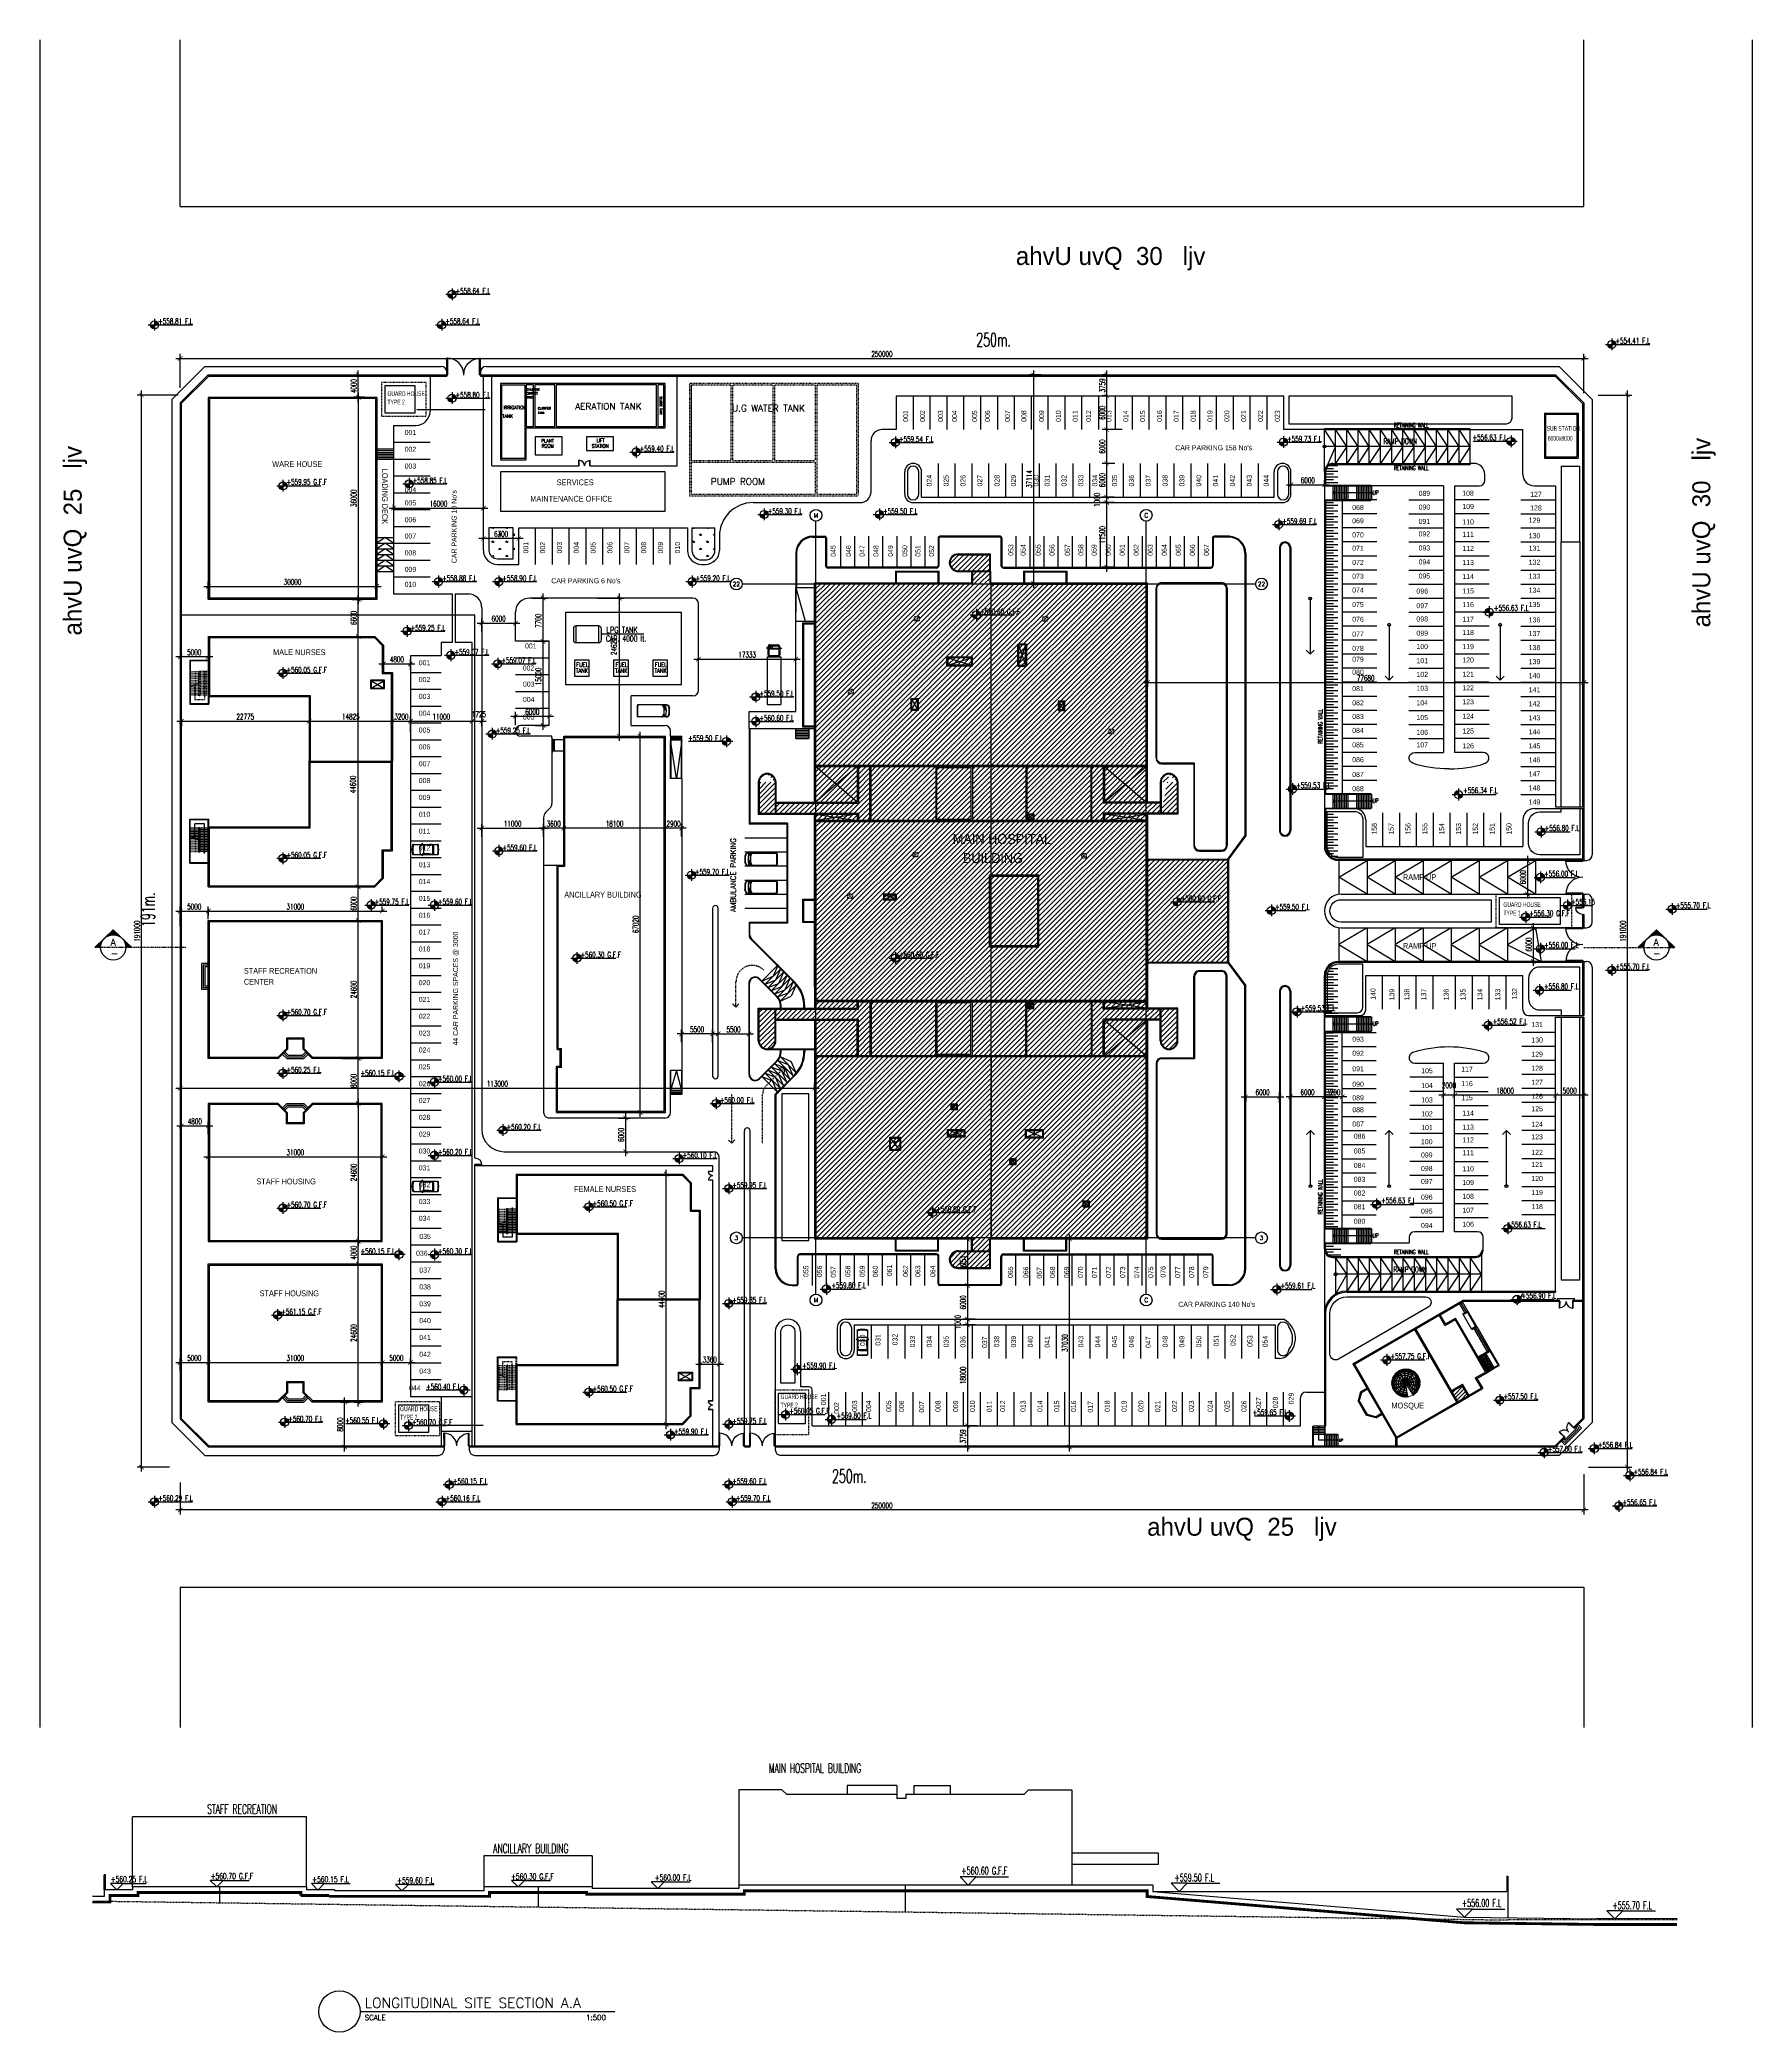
# Model space of a CAD drawing. Extents: x -708 to -403, y -916 to -561.
import ezdxf
from ezdxf.enums import TextEntityAlignment as Align

# ---------------------------------------------------------------- set-up
doc = ezdxf.new("R2010")
doc.units = 0
doc.header["$LTSCALE"] = 0.2
doc.header["$MEASUREMENT"] = 0
doc.header["$PDMODE"] = 3
doc.header["$PDSIZE"] = 5
for name, pattern in [('CENTER2', [1.125, 0.75, -0.125, 0.125, -0.125]), ('CENTERX2', [4, 2.5, -0.5, 0.5, -0.5]), ('DASHED2', [0.375, 0.25, -0.125]), ('HIDDEN', [0.375, 0.25, -0.125]), ('HIDDEN2', [0.1875, 0.125, -0.0625]), ('HIDDENX2', [0.75, 0.5, -0.25]), ('PHANTOM', [2.5, 1.25, -0.25, 0.25, -0.25, 0.25, -0.25])]:
    doc.linetypes.add(name, pattern=pattern)
doc.layers.get('0').update_dxf_attribs({"color": 11, "linetype": 'CONTINUOUS'})
doc.layers.get('Defpoints').update_dxf_attribs({"linetype": 'CONTINUOUS'})
for name, color, linetype in [('AX', 8, 'CONTINUOUS'), ('AX-CR', 2, 'CONTINUOUS'), ('AX-TXT', 2, 'CONTINUOUS'), ('AXES', 11, 'CENTERX2'), ('AXIS', 11, 'CENTER2'), ('BORDER', 7, 'CONTINUOUS'), ('CCar', 7, 'CONTINUOUS'), ('CURB', 9, 'CONTINUOUS'), ('dimsite', 4, 'CONTINUOUS'), ('DOOR', 4, 'CONTINUOUS'), ('EJ', 9, 'CONTINUOUS'), ('ELE', 11, 'CONTINUOUS'), ('FENCE', 3, 'HIDDEN'), ('GARDEN', 3, 'CONTINUOUS'), ('GARDEN-H', 11, 'CONTINUOUS'), ('Handrail', 3, 'CONTINUOUS'), ('HATCH', 11, 'CONTINUOUS'), ('Landscape', 3, 'CONTINUOUS'), ('Level', 2, 'CONTINUOUS'), ('LevelA', 2, 'CONTINUOUS'), ('LINE', 7, 'CONTINUOUS'), ('no', 2, 'CONTINUOUS'), ('ParkLine', 11, 'CONTINUOUS'), ('Prapet', 2, 'CONTINUOUS'), ('PROJ-L', 3, 'CONTINUOUS'), ('Ptext', 11, 'CONTINUOUS'), ('Ramp', 7, 'CONTINUOUS'), ('ROOF', 2, 'CONTINUOUS'), ('SHAFT', 7, 'CONTINUOUS'), ('SHAFTS', 3, 'CONTINUOUS'), ('SLOPE', 8, 'CONTINUOUS'), ('STAIRS', 7, 'CONTINUOUS'), ('STEPS', 7, 'CONTINUOUS'), ('STR', 9, 'CONTINUOUS'), ('TEXT', 4, 'CONTINUOUS'), ('TEXT2', 3, 'CONTINUOUS'), ('TITLE', 1, 'CONTINUOUS'), ('TXT1', 2, 'CONTINUOUS'), ('W-TREATMNT', 62, 'CONTINUOUS'), ('WALKWAYS', 9, 'CONTINUOUS'), ('WALL', 7, 'CONTINUOUS'), ('WallPartition', 2, 'CONTINUOUS')]:
    doc.layers.add(name, color=color, linetype=linetype)
doc.layers.add('H-RAMP', color=11, linetype='CONTINUOUS', lineweight=5)
doc.styles.add('ABORD1', font='XARB.shx', dxfattribs={"height": 500})
doc.styles.add('EBORD3', font='romant', dxfattribs={"height": 0.2})
doc.styles.add('RC', font='ROMANC.SHX', dxfattribs={"height": 4})
doc.styles.add('ROMANS', font='ROMANS.SHX', dxfattribs={"width": 0.6})
doc.styles.add('S-077', font='simplex.shx', dxfattribs={"width": 0.8, "height": 1077})
doc.styles.add('TTXT', font='swisse.ttf', dxfattribs={"width": 0.6})
doc.linetypes.add('FENCELINE1', pattern='A,0.25,-0.1,[133,ltypeshp.shx,S=0.1,R=0,X=-0.1,Y=0],-0.1,1', length=1.45)
doc.dimstyles.new('1-500', dxfattribs={"dimscale": 2, "dimtxt": 0.5, "dimasz": 0.4, "dimexe": 0.4, "dimexo": 0.03, "dimgap": 0.15, "dimtad": 1, "dimdec": 0, "dimlfac": 1000, "dimzin": 13, "dimdsep": 46, "dimtxsty": 'ROMANS', "dimblk": 'ARCHTICK', "dimcen": 0.09, "dimdle": 0.4, "dimclrd": 256, "dimclre": 256, "dimclrt": 2, "dimadec": 0, "dimazin": 0, "dimtfac": 1, "dimtdec": 0, "dimtofl": 0, "dimtmove": 2, "dimatfit": 3, "dimldrblk": 'CLOSEDBLANK', "dimfxl": 0, "dimtolj": 1, "dimtzin": 0, "dimlwd": -1, "dimlwe": -1, "dimarcsym": 0})
pattern_1 = [(45, (584.9421, 779.36706), (-0.44194174, 0.44194174), [])]

# ---------------------------------------------------------------- blocks, each defined once
blk = doc.blocks.new('*X15')
at = {"color": 0}
for p, q in [((36.82, 28.25), (36.9, 28.33)), ((36.82, 28.27), (36.87, 28.33)), ((36.82, 28.3), (36.84, 28.33)), ((36.82, 28.22), (36.92, 28.32)), ((36.82, 28.19), (36.92, 28.29)), ((36.82, 28.16), (36.92, 28.26)), ((36.82, 28.13), (36.92, 28.23)), ((36.84, 28.13), (36.92, 28.2)), ((36.87, 28.13), (36.92, 28.18)), ((36.9, 28.13), (36.92, 28.15))]:
    blk.add_line(p, q, dxfattribs=at)
blk = doc.blocks.new('*X14')
at = {"color": 0}
for p, q in [((36.82, 29.91), (36.91, 30.01)), ((36.82, 29.94), (36.88, 30.01)), ((36.82, 29.97), (36.86, 30.01)), ((36.82, 30), (36.83, 30.01)), ((36.82, 29.89), (36.92, 29.99)), ((36.82, 29.86), (36.92, 29.96)), ((36.82, 29.83), (36.92, 29.93)), ((36.82, 29.81), (36.92, 29.9)), ((36.85, 29.81), (36.92, 29.87)), ((36.88, 29.81), (36.92, 29.84)), ((36.91, 29.81), (36.92, 29.82))]:
    blk.add_line(p, q, dxfattribs=at)
blk = doc.blocks.new('A$C2C2F0F2F')
at = {"layer": 'DOOR'}
for p, q in [((0.1, 1.64), (0, 1.64)), ((0, 1.44), (0, 1.64)), ((0.1, 1.44), (0, 1.44)), ((0, 0.2), (0, 1.44)), ((0, 0), (0, 0.2)), ((0.1, 0.2), (0, 0.2)), ((0.1, 0), (0, 0)), ((0.02, 0.2), (0.02, 1.44)), ((0.08, 0.2), (0.08, 1.44)), ((0.1, 1.44), (0.1, 1.64)), ((0.1, 0.2), (0.1, 1.44)), ((0.1, 0), (0.1, 0.2))]:
    blk.add_line(p, q, dxfattribs=at)
blk.add_arc((0, 0), 1.64, 0, 90, dxfattribs=at)
at = {"layer": 'DOOR', "color": 11, "extrusion": (0, 0, -1), "zscale": -1}
for name, p in [('*X14', (-36.92, -28.37)), ('*X15', (-36.92, -28.13))]:
    blk.add_blockref(name, p, dxfattribs=at)
blk = doc.blocks.new('_ARCHTICK')
at = {"color": 0, "linetype": 'ByBlock', "const_width": 0.15}
blk.add_lwpolyline([(-0.5, -0.5), (0.5, 0.5)], dxfattribs=at)
blk = doc.blocks.new('*D18')
at = {"layer": 'Defpoints', "color": 0}
for p in [(-518.14, -642.08), (-516.75, -642.08), (-516.75, -643.08)]:
    blk.add_point(p, dxfattribs=at)
at = {"layer": 'dimsite'}
for p, q in [((-516.81, -642.08), (-518.94, -642.08)), ((-518.14, -643.88), (-518.14, -641.28)), ((-516.81, -643.08), (-518.94, -643.08))]:
    blk.add_line(p, q, dxfattribs=at)
at = {"layer": 'dimsite', "xscale": 0.8, "yscale": 0.8, "zscale": 0.8}
for p, rotation in [((-518.14, -642.08), 90), ((-518.14, -643.08), 270)]:
    blk.add_blockref('_ARCHTICK', p, dxfattribs=dict(at, rotation=rotation))
at = {"layer": 'dimsite', "color": 2, "insert": (-519.89, -642.58), "char_height": 1, "attachment_point": 5, "rotation": 90, "style": 'ROMANS'}
blk.add_mtext('\\A1;1000', dxfattribs=at)
blk = doc.blocks.new('_ClosedBlank')
at = {"color": 0, "linetype": 'ByBlock', "lineweight": -2}
for p, q in [((-1, 0.17), (0, 0)), ((-1, 0.17), (-1, -0.17)), ((0, 0), (-1, -0.17))]:
    blk.add_line(p, q, dxfattribs=at)
blk = doc.blocks.new('*D19')
at = {"layer": 'Defpoints', "color": 0}
for p in [(-518.14, -636.08), (-516.64, -636.08), (-516.75, -642.08)]:
    blk.add_point(p, dxfattribs=at)
at = {"layer": 'dimsite'}
for p, q in [((-518.14, -642.88), (-518.14, -635.28)), ((-516.7, -636.08), (-518.94, -636.08)), ((-516.81, -642.08), (-518.94, -642.08))]:
    blk.add_line(p, q, dxfattribs=at)
at = {"layer": 'dimsite', "xscale": 0.8, "yscale": 0.8, "zscale": 0.8}
for p, rotation in [((-518.14, -636.08), 90), ((-518.14, -642.08), 270)]:
    blk.add_blockref('_ARCHTICK', p, dxfattribs=dict(at, rotation=rotation))
at = {"layer": 'dimsite', "color": 2, "insert": (-518.94, -639.08), "char_height": 1, "attachment_point": 5, "rotation": 90, "style": 'ROMANS'}
blk.add_mtext('\\A1;6000', dxfattribs=at)
blk = doc.blocks.new('*D20')
at = {"layer": 'Defpoints', "color": 0}
for p in [(-518.14, -630.08), (-515.35, -630.08), (-516.64, -636.08)]:
    blk.add_point(p, dxfattribs=at)
at = {"layer": 'dimsite'}
for p, q in [((-515.41, -630.08), (-518.94, -630.08)), ((-518.14, -636.88), (-518.14, -629.28)), ((-516.7, -636.08), (-518.94, -636.08))]:
    blk.add_line(p, q, dxfattribs=at)
at = {"layer": 'dimsite', "xscale": 0.8, "yscale": 0.8, "zscale": 0.8}
for p, rotation in [((-518.14, -630.08), 90), ((-518.14, -636.08), 270)]:
    blk.add_blockref('_ARCHTICK', p, dxfattribs=dict(at, rotation=rotation))
at = {"layer": 'dimsite', "color": 2, "insert": (-518.94, -633.08), "char_height": 1, "attachment_point": 5, "rotation": 90, "style": 'ROMANS'}
blk.add_mtext('\\A1;6000', dxfattribs=at)
blk = doc.blocks.new('*D21')
at = {"layer": 'Defpoints', "color": 0}
for p in [(-518.14, -624.08), (-518.14, -624.08), (-518.14, -630.08)]:
    blk.add_point(p, dxfattribs=at)
at = {"layer": 'dimsite'}
for p, q in [((-518.2, -624.08), (-518.94, -624.08)), ((-518.14, -630.88), (-518.14, -623.28)), ((-518.2, -630.08), (-518.94, -630.08))]:
    blk.add_line(p, q, dxfattribs=at)
at = {"layer": 'dimsite', "xscale": 0.8, "yscale": 0.8, "zscale": 0.8}
for p, rotation in [((-518.14, -624.08), 90), ((-518.14, -630.08), 270)]:
    blk.add_blockref('_ARCHTICK', p, dxfattribs=dict(at, rotation=rotation))
at = {"layer": 'dimsite', "color": 2, "insert": (-518.94, -627.08), "char_height": 1, "attachment_point": 5, "rotation": 90, "style": 'ROMANS'}
blk.add_mtext('\\A1;6000', dxfattribs=at)
blk = doc.blocks.new('*D22')
at = {"layer": 'Defpoints', "color": 0}
for p in [(-518.14, -620.32), (-518.14, -620.32), (-518.14, -624.08)]:
    blk.add_point(p, dxfattribs=at)
at = {"layer": 'dimsite'}
for p, q in [((-518.2, -620.32), (-518.94, -620.32)), ((-518.14, -624.88), (-518.14, -619.52)), ((-518.2, -624.08), (-518.94, -624.08))]:
    blk.add_line(p, q, dxfattribs=at)
at = {"layer": 'dimsite', "xscale": 0.8, "yscale": 0.8, "zscale": 0.8}
for p, rotation in [((-518.14, -620.32), 90), ((-518.14, -624.08), 270)]:
    blk.add_blockref('_ARCHTICK', p, dxfattribs=dict(at, rotation=rotation))
at = {"layer": 'dimsite', "color": 2, "insert": (-518.94, -622.2), "char_height": 1, "attachment_point": 5, "rotation": 90, "style": 'ROMANS'}
blk.add_mtext('\\A1;3759', dxfattribs=at)
blk = doc.blocks.new('*D23')
at = {"layer": 'Defpoints', "color": 0}
for p in [(-629.19, -649.46), (-629.19, -649.77), (-622.89, -649.77)]:
    blk.add_point(p, dxfattribs=at)
at = {"layer": 'dimsite'}
for p, q in [((-622.09, -649.46), (-629.99, -649.46)), ((-629.19, -649.71), (-629.19, -648.66)), ((-622.89, -649.71), (-622.89, -648.66))]:
    blk.add_line(p, q, dxfattribs=at)
at = {"layer": 'dimsite', "xscale": 0.8, "yscale": 0.8, "zscale": 0.8, "rotation": 180}
blk.add_blockref('_ARCHTICK', (-629.19, -649.46), dxfattribs=at)
at = {"layer": 'dimsite', "xscale": 0.8, "yscale": 0.8, "zscale": 0.8}
blk.add_blockref('_ARCHTICK', (-622.89, -649.46), dxfattribs=at)
at = {"layer": 'dimsite', "color": 2, "insert": (-626.04, -648.66), "char_height": 1, "attachment_point": 5, "style": 'ROMANS'}
blk.add_mtext('\\A1;6300', dxfattribs=at)
blk = doc.blocks.new('*D24')
at = {"layer": 'Defpoints', "color": 0}
for p in [(-442.56, -706.82), (-443.2, -712.82), (-442.56, -712.82)]:
    blk.add_point(p, dxfattribs=at)
at = {"layer": 'dimsite'}
for p, q in [((-443.2, -706.02), (-443.2, -713.62)), ((-442.62, -706.82), (-444, -706.82)), ((-442.62, -712.82), (-444, -712.82))]:
    blk.add_line(p, q, dxfattribs=at)
at = {"layer": 'dimsite', "xscale": 0.8, "yscale": 0.8, "zscale": 0.8}
for p, rotation in [((-443.2, -706.82), 90), ((-443.2, -712.82), 270)]:
    blk.add_blockref('_ARCHTICK', p, dxfattribs=dict(at, rotation=rotation))
at = {"layer": 'dimsite', "color": 2, "insert": (-444, -709.82), "char_height": 1, "attachment_point": 5, "rotation": 90, "style": 'ROMANS'}
blk.add_mtext('\\A1;6000', dxfattribs=at)
blk = doc.blocks.new('*D25')
at = {"layer": 'Defpoints', "color": 0}
for p in [(-441.63, -718.82), (-442.2, -724.82), (-440.63, -724.82)]:
    blk.add_point(p, dxfattribs=at)
at = {"layer": 'dimsite'}
for p, q in [((-441.69, -718.82), (-443, -718.82)), ((-442.2, -718.02), (-442.2, -725.62)), ((-440.69, -724.82), (-443, -724.82))]:
    blk.add_line(p, q, dxfattribs=at)
at = {"layer": 'dimsite', "xscale": 0.8, "yscale": 0.8, "zscale": 0.8}
for p, rotation in [((-442.2, -718.82), 90), ((-442.2, -724.82), 270)]:
    blk.add_blockref('_ARCHTICK', p, dxfattribs=dict(at, rotation=rotation))
at = {"layer": 'dimsite', "color": 2, "insert": (-443, -721.82), "char_height": 1, "attachment_point": 5, "rotation": 90, "style": 'ROMANS'}
blk.add_mtext('\\A1;6000', dxfattribs=at)
blk = doc.blocks.new('*D26')
at = {"layer": 'Defpoints', "color": 0}
for p in [(-652.71, -666.92), (-651.49, -666.92), (-652.71, -711.52)]:
    blk.add_point(p, dxfattribs=at)
at = {"layer": 'dimsite'}
for p, q in [((-652.65, -666.92), (-650.69, -666.92)), ((-651.49, -712.32), (-651.49, -666.12)), ((-652.65, -711.52), (-650.69, -711.52))]:
    blk.add_line(p, q, dxfattribs=at)
at = {"layer": 'dimsite', "xscale": 0.8, "yscale": 0.8, "zscale": 0.8}
for p, rotation in [((-651.49, -666.92), 90), ((-651.49, -711.52), 270)]:
    blk.add_blockref('_ARCHTICK', p, dxfattribs=dict(at, rotation=rotation))
at = {"layer": 'dimsite', "color": 2, "insert": (-652.42, -693.29), "char_height": 1, "attachment_point": 5, "rotation": 90, "style": 'ROMANS'}
blk.add_mtext('\\A1;44600', dxfattribs=at)
blk = doc.blocks.new('*D27')
at = {"layer": 'Defpoints', "color": 0}
for p in [(-653.5, -620.32), (-651.49, -620.32), (-653.5, -624.32)]:
    blk.add_point(p, dxfattribs=at)
at = {"layer": 'dimsite'}
for p, q in [((-653.44, -620.32), (-650.69, -620.32)), ((-651.49, -625.12), (-651.49, -619.52)), ((-653.44, -624.32), (-650.69, -624.32))]:
    blk.add_line(p, q, dxfattribs=at)
at = {"layer": 'dimsite', "xscale": 0.8, "yscale": 0.8, "zscale": 0.8}
for p, rotation in [((-651.49, -620.32), 90), ((-651.49, -624.32), 270)]:
    blk.add_blockref('_ARCHTICK', p, dxfattribs=dict(at, rotation=rotation))
at = {"layer": 'dimsite', "color": 2, "insert": (-652.29, -622.32), "char_height": 1, "attachment_point": 5, "rotation": 90, "style": 'ROMANS'}
blk.add_mtext('\\A1;4000', dxfattribs=at)
blk = doc.blocks.new('*D28')
at = {"layer": 'Defpoints', "color": 0}
for p in [(-682.99, -681.61), (-660.22, -681.61), (-660.22, -682.02)]:
    blk.add_point(p, dxfattribs=at)
at = {"layer": 'dimsite'}
for p, q in [((-683.79, -682.02), (-659.42, -682.02)), ((-682.99, -681.67), (-682.99, -682.82)), ((-660.22, -681.67), (-660.22, -682.82))]:
    blk.add_line(p, q, dxfattribs=at)
at = {"layer": 'dimsite', "xscale": 0.8, "yscale": 0.8, "zscale": 0.8, "rotation": 180}
blk.add_blockref('_ARCHTICK', (-682.99, -682.02), dxfattribs=at)
at = {"layer": 'dimsite', "xscale": 0.8, "yscale": 0.8, "zscale": 0.8}
blk.add_blockref('_ARCHTICK', (-660.22, -682.02), dxfattribs=at)
at = {"layer": 'dimsite', "color": 2, "insert": (-671.6, -681.22), "char_height": 1, "attachment_point": 5, "style": 'ROMANS'}
blk.add_mtext('\\A1;22775', dxfattribs=at)
blk = doc.blocks.new('*D29')
at = {"layer": 'Defpoints', "color": 0}
for p in [(-660.22, -681.61), (-645.39, -682.01), (-645.39, -682.01)]:
    blk.add_point(p, dxfattribs=at)
at = {"layer": 'dimsite'}
for p, q in [((-645.39, -681.95), (-645.39, -681.21)), ((-661.02, -682.01), (-644.59, -682.01)), ((-660.22, -681.67), (-660.22, -682.81))]:
    blk.add_line(p, q, dxfattribs=at)
at = {"layer": 'dimsite', "xscale": 0.8, "yscale": 0.8, "zscale": 0.8, "rotation": 180}
blk.add_blockref('_ARCHTICK', (-660.22, -682.01), dxfattribs=at)
at = {"layer": 'dimsite', "xscale": 0.8, "yscale": 0.8, "zscale": 0.8}
blk.add_blockref('_ARCHTICK', (-645.39, -682.01), dxfattribs=at)
at = {"layer": 'dimsite', "color": 2, "insert": (-652.8, -681.21), "char_height": 1, "attachment_point": 5, "style": 'ROMANS'}
blk.add_mtext('\\A1;14825', dxfattribs=at)
blk = doc.blocks.new('*D30')
at = {"layer": 'Defpoints', "color": 0}
for p in [(-645.19, -644.07), (-629.19, -644.07), (-629.19, -644.07)]:
    blk.add_point(p, dxfattribs=at)
at = {"layer": 'dimsite'}
for p, q in [((-645.99, -644.07), (-628.39, -644.07)), ((-645.19, -644.01), (-645.19, -643.27)), ((-629.19, -644.01), (-629.19, -643.27))]:
    blk.add_line(p, q, dxfattribs=at)
at = {"layer": 'dimsite', "xscale": 0.8, "yscale": 0.8, "zscale": 0.8, "rotation": 180}
blk.add_blockref('_ARCHTICK', (-645.19, -644.07), dxfattribs=at)
at = {"layer": 'dimsite', "xscale": 0.8, "yscale": 0.8, "zscale": 0.8}
blk.add_blockref('_ARCHTICK', (-629.19, -644.07), dxfattribs=at)
at = {"layer": 'dimsite', "color": 2, "insert": (-637.19, -643.27), "char_height": 1, "attachment_point": 5, "style": 'ROMANS'}
blk.add_mtext('\\A1;16000', dxfattribs=at)
blk = doc.blocks.new('*D31')
at = {"layer": 'Defpoints', "color": 0}
for p in [(-683.19, -669.92), (-683.19, -670.55), (-678.19, -669.92)]:
    blk.add_point(p, dxfattribs=at)
at = {"layer": 'dimsite'}
for p, q in [((-677.39, -670.55), (-683.99, -670.55)), ((-683.19, -669.98), (-683.19, -671.35)), ((-678.19, -669.98), (-678.19, -671.35))]:
    blk.add_line(p, q, dxfattribs=at)
at = {"layer": 'dimsite', "xscale": 0.8, "yscale": 0.8, "zscale": 0.8, "rotation": 180}
blk.add_blockref('_ARCHTICK', (-683.19, -670.55), dxfattribs=at)
at = {"layer": 'dimsite', "xscale": 0.8, "yscale": 0.8, "zscale": 0.8}
blk.add_blockref('_ARCHTICK', (-678.19, -670.55), dxfattribs=at)
at = {"layer": 'dimsite', "color": 2, "insert": (-680.69, -669.75), "char_height": 1, "attachment_point": 5, "style": 'ROMANS'}
blk.add_mtext('\\A1;5000', dxfattribs=at)
blk = doc.blocks.new('*D32')
at = {"layer": 'Defpoints', "color": 0}
for p in [(-678.19, -715.85), (-683.19, -718.59), (-678.19, -717.32)]:
    blk.add_point(p, dxfattribs=at)
at = {"layer": 'dimsite'}
for p, q in [((-683.99, -715.85), (-677.39, -715.85)), ((-683.19, -718.53), (-683.19, -715.05)), ((-678.19, -717.26), (-678.19, -715.05))]:
    blk.add_line(p, q, dxfattribs=at)
at = {"layer": 'dimsite', "xscale": 0.8, "yscale": 0.8, "zscale": 0.8, "rotation": 180}
blk.add_blockref('_ARCHTICK', (-683.19, -715.85), dxfattribs=at)
at = {"layer": 'dimsite', "xscale": 0.8, "yscale": 0.8, "zscale": 0.8}
blk.add_blockref('_ARCHTICK', (-678.19, -715.85), dxfattribs=at)
at = {"layer": 'dimsite', "color": 2, "insert": (-680.69, -715.05), "char_height": 1, "attachment_point": 5, "style": 'ROMANS'}
blk.add_mtext('\\A1;5000', dxfattribs=at)
blk = doc.blocks.new('*D33')
at = {"layer": 'Defpoints', "color": 0}
for p in [(-678.19, -715.4), (-647.19, -715.85), (-647.19, -715.85)]:
    blk.add_point(p, dxfattribs=at)
at = {"layer": 'dimsite'}
for p, q in [((-678.99, -715.85), (-646.39, -715.85)), ((-678.19, -715.46), (-678.19, -716.65)), ((-647.19, -715.79), (-647.19, -715.05))]:
    blk.add_line(p, q, dxfattribs=at)
at = {"layer": 'dimsite', "xscale": 0.8, "yscale": 0.8, "zscale": 0.8, "rotation": 180}
blk.add_blockref('_ARCHTICK', (-678.19, -715.85), dxfattribs=at)
at = {"layer": 'dimsite', "xscale": 0.8, "yscale": 0.8, "zscale": 0.8}
blk.add_blockref('_ARCHTICK', (-647.19, -715.85), dxfattribs=at)
at = {"layer": 'dimsite', "color": 2, "insert": (-662.69, -715.05), "char_height": 1, "attachment_point": 5, "style": 'ROMANS'}
blk.add_mtext('\\A1;31000', dxfattribs=at)
blk = doc.blocks.new('*D34')
at = {"layer": 'Defpoints', "color": 0}
for p in [(-642.19, -683.23), (-631.19, -682.01), (-631.19, -682.93)]:
    blk.add_point(p, dxfattribs=at)
at = {"layer": 'dimsite'}
for p, q in [((-642.19, -683.17), (-642.19, -681.21)), ((-631.19, -682.87), (-631.19, -681.21)), ((-642.99, -682.01), (-630.39, -682.01))]:
    blk.add_line(p, q, dxfattribs=at)
at = {"layer": 'dimsite', "xscale": 0.8, "yscale": 0.8, "zscale": 0.8, "rotation": 180}
blk.add_blockref('_ARCHTICK', (-642.19, -682.01), dxfattribs=at)
at = {"layer": 'dimsite', "xscale": 0.8, "yscale": 0.8, "zscale": 0.8}
blk.add_blockref('_ARCHTICK', (-631.19, -682.01), dxfattribs=at)
at = {"layer": 'dimsite', "color": 2, "insert": (-636.69, -681.21), "char_height": 1, "attachment_point": 5, "style": 'ROMANS'}
blk.add_mtext('\\A1;11000', dxfattribs=at)
blk = doc.blocks.new('*D35')
at = {"layer": 'Defpoints', "color": 0}
for p in [(-629.47, -702.69), (-618.47, -701.09), (-618.47, -702.69)]:
    blk.add_point(p, dxfattribs=at)
at = {"layer": 'dimsite'}
for p, q in [((-630.27, -701.09), (-617.67, -701.09)), ((-629.47, -702.63), (-629.47, -700.29)), ((-618.47, -702.63), (-618.47, -700.29))]:
    blk.add_line(p, q, dxfattribs=at)
at = {"layer": 'dimsite', "xscale": 0.8, "yscale": 0.8, "zscale": 0.8, "rotation": 180}
blk.add_blockref('_ARCHTICK', (-629.47, -701.09), dxfattribs=at)
at = {"layer": 'dimsite', "xscale": 0.8, "yscale": 0.8, "zscale": 0.8}
blk.add_blockref('_ARCHTICK', (-618.47, -701.09), dxfattribs=at)
at = {"layer": 'dimsite', "color": 2, "insert": (-623.97, -700.29), "char_height": 1, "attachment_point": 5, "style": 'ROMANS'}
blk.add_mtext('\\A1;11000', dxfattribs=at)
blk = doc.blocks.new('*D36')
at = {"layer": 'Defpoints', "color": 0}
for p in [(-678.19, -754.12), (-678.19, -755.64), (-682.99, -756.92)]:
    blk.add_point(p, dxfattribs=at)
at = {"layer": 'dimsite'}
for p, q in [((-683.79, -754.12), (-677.39, -754.12)), ((-682.99, -756.86), (-682.99, -753.32)), ((-678.19, -755.58), (-678.19, -753.32))]:
    blk.add_line(p, q, dxfattribs=at)
at = {"layer": 'dimsite', "xscale": 0.8, "yscale": 0.8, "zscale": 0.8, "rotation": 180}
blk.add_blockref('_ARCHTICK', (-682.99, -754.12), dxfattribs=at)
at = {"layer": 'dimsite', "xscale": 0.8, "yscale": 0.8, "zscale": 0.8}
blk.add_blockref('_ARCHTICK', (-678.19, -754.12), dxfattribs=at)
at = {"layer": 'dimsite', "color": 2, "insert": (-680.59, -753.32), "char_height": 1, "attachment_point": 5, "style": 'ROMANS'}
blk.add_mtext('\\A1;4800', dxfattribs=at)
blk = doc.blocks.new('*D37')
at = {"layer": 'Defpoints', "color": 0}
for p in [(-678.19, -759.17), (-647.19, -759.62), (-647.19, -759.62)]:
    blk.add_point(p, dxfattribs=at)
at = {"layer": 'dimsite'}
for p, q in [((-678.19, -759.23), (-678.19, -760.42)), ((-647.19, -759.56), (-647.19, -758.82)), ((-678.99, -759.62), (-646.39, -759.62))]:
    blk.add_line(p, q, dxfattribs=at)
at = {"layer": 'dimsite', "xscale": 0.8, "yscale": 0.8, "zscale": 0.8, "rotation": 180}
blk.add_blockref('_ARCHTICK', (-678.19, -759.62), dxfattribs=at)
at = {"layer": 'dimsite', "xscale": 0.8, "yscale": 0.8, "zscale": 0.8}
blk.add_blockref('_ARCHTICK', (-647.19, -759.62), dxfattribs=at)
at = {"layer": 'dimsite', "color": 2, "insert": (-662.69, -758.82), "char_height": 1, "attachment_point": 5, "style": 'ROMANS'}
blk.add_mtext('\\A1;31000', dxfattribs=at)
blk = doc.blocks.new('*D39')
at = {"layer": 'Defpoints', "color": 0}
for p in [(-678.19, -796.74), (-647.19, -796.28), (-647.19, -796.28)]:
    blk.add_point(p, dxfattribs=at)
at = {"layer": 'dimsite'}
for p, q in [((-678.99, -796.28), (-646.39, -796.28)), ((-678.19, -796.68), (-678.19, -795.48)), ((-647.19, -796.22), (-647.19, -795.48))]:
    blk.add_line(p, q, dxfattribs=at)
at = {"layer": 'dimsite', "xscale": 0.8, "yscale": 0.8, "zscale": 0.8, "rotation": 180}
blk.add_blockref('_ARCHTICK', (-678.19, -796.28), dxfattribs=at)
at = {"layer": 'dimsite', "xscale": 0.8, "yscale": 0.8, "zscale": 0.8}
blk.add_blockref('_ARCHTICK', (-647.19, -796.28), dxfattribs=at)
at = {"layer": 'dimsite', "color": 2, "insert": (-662.69, -795.48), "char_height": 1, "attachment_point": 5, "style": 'ROMANS'}
blk.add_mtext('\\A1;31000', dxfattribs=at)
blk = doc.blocks.new('*D38')
at = {"layer": 'Defpoints', "color": 0}
for p in [(-683.19, -797.73), (-678.19, -796.28), (-678.19, -797.93)]:
    blk.add_point(p, dxfattribs=at)
at = {"layer": 'dimsite'}
for p, q in [((-683.99, -796.28), (-677.39, -796.28)), ((-683.19, -797.67), (-683.19, -795.48)), ((-678.19, -797.87), (-678.19, -795.48))]:
    blk.add_line(p, q, dxfattribs=at)
at = {"layer": 'dimsite', "xscale": 0.8, "yscale": 0.8, "zscale": 0.8, "rotation": 180}
blk.add_blockref('_ARCHTICK', (-683.19, -796.28), dxfattribs=at)
at = {"layer": 'dimsite', "xscale": 0.8, "yscale": 0.8, "zscale": 0.8}
blk.add_blockref('_ARCHTICK', (-678.19, -796.28), dxfattribs=at)
at = {"layer": 'dimsite', "color": 2, "insert": (-680.69, -795.48), "char_height": 1, "attachment_point": 5, "style": 'ROMANS'}
blk.add_mtext('\\A1;5000', dxfattribs=at)
blk = doc.blocks.new('*D40')
at = {"layer": 'Defpoints', "color": 0}
for p in [(-650.31, -624.32), (-651.49, -660.32), (-651.49, -660.32)]:
    blk.add_point(p, dxfattribs=at)
at = {"layer": 'dimsite'}
for p, q in [((-650.37, -624.32), (-652.29, -624.32)), ((-651.49, -623.52), (-651.49, -661.12)), ((-651.55, -660.32), (-652.29, -660.32))]:
    blk.add_line(p, q, dxfattribs=at)
at = {"layer": 'dimsite', "xscale": 0.8, "yscale": 0.8, "zscale": 0.8}
for p, rotation in [((-651.49, -624.32), 90), ((-651.49, -660.32), 270)]:
    blk.add_blockref('_ARCHTICK', p, dxfattribs=dict(at, rotation=rotation))
at = {"layer": 'dimsite', "color": 2, "insert": (-652.29, -642.32), "char_height": 1, "attachment_point": 5, "rotation": 90, "style": 'ROMANS'}
blk.add_mtext('\\A1;36000', dxfattribs=at)
blk = doc.blocks.new('*D41')
at = {"layer": 'Defpoints', "color": 0}
for p in [(-590.55, -796.55), (-587.19, -796.55), (-587.19, -796.55)]:
    blk.add_point(p, dxfattribs=at)
at = {"layer": 'dimsite'}
for p, q in [((-591.35, -796.55), (-586.39, -796.55)), ((-590.55, -796.49), (-590.55, -795.75)), ((-587.19, -796.49), (-587.19, -795.75))]:
    blk.add_line(p, q, dxfattribs=at)
at = {"layer": 'dimsite', "xscale": 0.8, "yscale": 0.8, "zscale": 0.8, "rotation": 180}
blk.add_blockref('_ARCHTICK', (-590.55, -796.55), dxfattribs=at)
at = {"layer": 'dimsite', "xscale": 0.8, "yscale": 0.8, "zscale": 0.8}
blk.add_blockref('_ARCHTICK', (-587.19, -796.55), dxfattribs=at)
at = {"layer": 'dimsite', "color": 2, "insert": (-588.87, -795.75), "char_height": 1, "attachment_point": 5, "style": 'ROMANS'}
blk.add_mtext('\\A1;3360', dxfattribs=at)
blk = doc.blocks.new('AXU')
at = {"layer": 'AX-CR'}
blk.add_circle((0, 350), 350, dxfattribs=at)
at = {"layer": 'AX-TXT', "style": 'ROMANS'}
blk.add_attdef('AX', text='', height=250, dxfattribs=at).set_placement((0, 350), align=Align.MIDDLE)
blk = doc.blocks.new('AXR')
at = {"layer": 'AX-CR'}
blk.add_circle((350, 0), 350, dxfattribs=at)
at = {"layer": 'AX-TXT', "style": 'ROMANS'}
blk.add_attdef('AX', text='', height=250, dxfattribs=at).set_placement((350, 0), align=Align.MIDDLE)
blk = doc.blocks.new('AXL')
at = {"layer": 'AX-CR'}
blk.add_circle((-350, 0), 350, dxfattribs=at)
at = {"layer": 'AX-TXT', "style": 'ROMANS'}
blk.add_attdef('AX', text='', height=250, dxfattribs=at).set_placement((-350, 0), align=Align.MIDDLE)
blk = doc.blocks.new('*D173')
at = {"layer": 'Defpoints', "color": 0}
for p in [(-646.99, -673.02), (-642.19, -671.82), (-642.19, -672.89)]:
    blk.add_point(p, dxfattribs=at)
at = {"layer": 'dimsite'}
for p, q in [((-647.79, -671.82), (-641.39, -671.82)), ((-646.99, -672.96), (-646.99, -671.02)), ((-642.19, -672.83), (-642.19, -671.02))]:
    blk.add_line(p, q, dxfattribs=at)
at = {"layer": 'dimsite', "xscale": 0.8, "yscale": 0.8, "zscale": 0.8, "rotation": 180}
blk.add_blockref('_ARCHTICK', (-646.99, -671.82), dxfattribs=at)
at = {"layer": 'dimsite', "xscale": 0.8, "yscale": 0.8, "zscale": 0.8}
blk.add_blockref('_ARCHTICK', (-642.19, -671.82), dxfattribs=at)
at = {"layer": 'dimsite', "color": 2, "insert": (-644.59, -671.02), "char_height": 1, "attachment_point": 5, "style": 'ROMANS'}
blk.add_mtext('\\A1;4800', dxfattribs=at)
blk = doc.blocks.new('Vclsdp')
for p, q in [((0.24, 0.91), (4.58, 0.91)), ((1.63, 0.86), (1.96, 0.78)), ((1.91, 1.05), (1.87, 1.07)), ((2.2, 0.77), (1.92, 0.87)), ((1.92, 0.87), (3.05, 0.87)), ((2.06, 0.65), (2.06, -0.65)), ((3.05, 0.77), (2.2, 0.77)), ((3.05, 0.87), (3.05, 0.77)), ((3.16, 0.88), (3.16, 0.77)), ((3.62, 0.88), (3.16, 0.88)), ((3.16, 0.77), (3.36, 0.77)), ((3.36, 0.77), (3.62, 0.88)), ((3.66, 0.75), (3.82, 0.86)), ((0.24, -0.91), (4.58, -0.91)), ((1.63, -0.86), (1.96, -0.78)), ((1.91, -1.05), (1.87, -1.07)), ((2.2, -0.77), (1.92, -0.87)), ((1.92, -0.87), (3.05, -0.87)), ((3.05, -0.77), (2.2, -0.77)), ((3.05, -0.87), (3.05, -0.77)), ((3.16, -0.88), (3.16, -0.77)), ((3.16, -0.77), (3.36, -0.77)), ((3.62, -0.88), (3.16, -0.88)), ((3.36, -0.77), (3.62, -0.88)), ((3.66, -0.75), (3.87, -0.86))]:
    blk.add_line(p, q)
for centre, radius, start, end in [((2.99, 0), 2.99, 164.0673, 195.9327), ((0.24, 0.78), 0.127, 90, 162.5507), ((2.96, 0), 2.83, 163.0675, 196.9325), ((0.38, 0.78), 0.127, 90, 161.4637), ((6.15, 0), 4.74, 170.7342, 189.2658), ((1.6, 0.74), 0.127, 75.2564, 170.0648), ((1.97, 0.79), 0.303, 109.7944, 155.6458), ((2.01, 0.9), 0.18, 122.3474, 176.7713), ((1.93, 0.65), 0.127, 0, 75.2564), ((13.72, 0), 10.09, 175.7353, 184.2647), ((-2.71, -0.22), 6.61, 354.4202, 9.448), ((4.48, 0.78), 0.127, 7.3566, 90), ((4.58, 0.78), 0.127, 7.3566, 90), ((-2.17, 0), 6.83, 353.2311, 6.6925), ((-2.07, 0), 6.83, 353.2311, 6.6925), ((0.24, -0.78), 0.127, 197.4493, 270), ((0.38, -0.78), 0.127, 198.5363, 270), ((1.6, -0.74), 0.127, 189.9352, 284.7436), ((1.97, -0.79), 0.303, 204.3542, 250.2056), ((2.01, -0.9), 0.18, 183.2287, 237.6526), ((1.93, -0.65), 0.127, 284.7436, 0), ((4.48, -0.78), 0.127, 270, 352.5594), ((4.58, -0.78), 0.127, 270, 352.5594)]:
    blk.add_arc(centre, radius, start, end)
blk = doc.blocks.new('*D175')
at = {"layer": 'Defpoints', "color": 0}
for p in [(-648.19, -658.01), (-678.19, -660.32), (-648.19, -660.32)]:
    blk.add_point(p, dxfattribs=at)
at = {"layer": 'dimsite'}
for p, q in [((-678.99, -658.01), (-647.39, -658.01)), ((-678.19, -660.26), (-678.19, -657.21)), ((-648.19, -660.26), (-648.19, -657.21))]:
    blk.add_line(p, q, dxfattribs=at)
at = {"layer": 'dimsite', "xscale": 0.8, "yscale": 0.8, "zscale": 0.8, "rotation": 180}
blk.add_blockref('_ARCHTICK', (-678.19, -658.01), dxfattribs=at)
at = {"layer": 'dimsite', "xscale": 0.8, "yscale": 0.8, "zscale": 0.8}
blk.add_blockref('_ARCHTICK', (-648.19, -658.01), dxfattribs=at)
at = {"layer": 'dimsite', "color": 2, "insert": (-663.19, -657.21), "char_height": 1, "attachment_point": 5, "style": 'ROMANS'}
blk.add_mtext('\\A1;30000', dxfattribs=at)
blk = doc.blocks.new('*D178')
at = {"layer": 'Defpoints', "color": 0}
for p in [(-654.52, -711.52), (-651.49, -711.52), (-654.52, -717.52)]:
    blk.add_point(p, dxfattribs=at)
at = {"layer": 'dimsite'}
for p, q in [((-654.46, -711.52), (-650.69, -711.52)), ((-651.49, -718.32), (-651.49, -710.72)), ((-654.46, -717.52), (-650.69, -717.52))]:
    blk.add_line(p, q, dxfattribs=at)
at = {"layer": 'dimsite', "xscale": 0.8, "yscale": 0.8, "zscale": 0.8}
for p, rotation in [((-651.49, -711.52), 90), ((-651.49, -717.52), 270)]:
    blk.add_blockref('_ARCHTICK', p, dxfattribs=dict(at, rotation=rotation))
at = {"layer": 'dimsite', "color": 2, "insert": (-652.29, -714.52), "char_height": 1, "attachment_point": 5, "rotation": 90, "style": 'ROMANS'}
blk.add_mtext('\\A1;6000', dxfattribs=at)
blk = doc.blocks.new('*D179')
at = {"layer": 'Defpoints', "color": 0}
for p in [(-654.52, -717.52), (-651.49, -717.52), (-654.52, -742.12)]:
    blk.add_point(p, dxfattribs=at)
at = {"layer": 'dimsite'}
for p, q in [((-651.49, -742.92), (-651.49, -716.72)), ((-654.46, -717.52), (-650.69, -717.52)), ((-654.46, -742.12), (-650.69, -742.12))]:
    blk.add_line(p, q, dxfattribs=at)
at = {"layer": 'dimsite', "xscale": 0.8, "yscale": 0.8, "zscale": 0.8}
for p, rotation in [((-651.49, -717.52), 90), ((-651.49, -742.12), 270)]:
    blk.add_blockref('_ARCHTICK', p, dxfattribs=dict(at, rotation=rotation))
at = {"layer": 'dimsite', "color": 2, "insert": (-652.29, -729.82), "char_height": 1, "attachment_point": 5, "rotation": 90, "style": 'ROMANS'}
blk.add_mtext('\\A1;24600', dxfattribs=at)
blk = doc.blocks.new('*D180')
at = {"layer": 'Defpoints', "color": 0}
for p in [(-654.52, -742.12), (-651.49, -742.12), (-654.52, -750.12)]:
    blk.add_point(p, dxfattribs=at)
at = {"layer": 'dimsite'}
for p, q in [((-651.49, -750.92), (-651.49, -741.32)), ((-654.46, -742.12), (-650.69, -742.12)), ((-654.46, -750.12), (-650.69, -750.12))]:
    blk.add_line(p, q, dxfattribs=at)
at = {"layer": 'dimsite', "xscale": 0.8, "yscale": 0.8, "zscale": 0.8}
for p, rotation in [((-651.49, -742.12), 90), ((-651.49, -750.12), 270)]:
    blk.add_blockref('_ARCHTICK', p, dxfattribs=dict(at, rotation=rotation))
at = {"layer": 'dimsite', "color": 2, "insert": (-652.29, -746.12), "char_height": 1, "attachment_point": 5, "rotation": 90, "style": 'ROMANS'}
blk.add_mtext('\\A1;8000', dxfattribs=at)
blk = doc.blocks.new('*D181')
at = {"layer": 'Defpoints', "color": 0}
for p in [(-654.52, -750.12), (-654.52, -774.72), (-651.49, -774.72)]:
    blk.add_point(p, dxfattribs=at)
at = {"layer": 'dimsite'}
for p, q in [((-654.46, -750.12), (-650.69, -750.12)), ((-651.49, -749.32), (-651.49, -775.52)), ((-654.46, -774.72), (-650.69, -774.72))]:
    blk.add_line(p, q, dxfattribs=at)
at = {"layer": 'dimsite', "xscale": 0.8, "yscale": 0.8, "zscale": 0.8}
for p, rotation in [((-651.49, -750.12), 90), ((-651.49, -774.72), 270)]:
    blk.add_blockref('_ARCHTICK', p, dxfattribs=dict(at, rotation=rotation))
at = {"layer": 'dimsite', "color": 2, "insert": (-652.29, -762.42), "char_height": 1, "attachment_point": 5, "rotation": 90, "style": 'ROMANS'}
blk.add_mtext('\\A1;24600', dxfattribs=at)
blk = doc.blocks.new('*D182')
at = {"layer": 'Defpoints', "color": 0}
for p in [(-654.52, -774.72), (-651.49, -774.72), (-654.52, -778.72)]:
    blk.add_point(p, dxfattribs=at)
at = {"layer": 'dimsite'}
for p, q in [((-654.46, -774.72), (-650.69, -774.72)), ((-651.49, -779.52), (-651.49, -773.92)), ((-654.46, -778.72), (-650.69, -778.72))]:
    blk.add_line(p, q, dxfattribs=at)
at = {"layer": 'dimsite', "xscale": 0.8, "yscale": 0.8, "zscale": 0.8}
for p, rotation in [((-651.49, -774.72), 90), ((-651.49, -778.72), 270)]:
    blk.add_blockref('_ARCHTICK', p, dxfattribs=dict(at, rotation=rotation))
at = {"layer": 'dimsite', "color": 2, "insert": (-652.29, -776.72), "char_height": 1, "attachment_point": 5, "rotation": 90, "style": 'ROMANS'}
blk.add_mtext('\\A1;4000', dxfattribs=at)
blk = doc.blocks.new('*D183')
at = {"layer": 'Defpoints', "color": 0}
for p in [(-654.52, -778.72), (-651.49, -778.72), (-652.27, -803.32)]:
    blk.add_point(p, dxfattribs=at)
at = {"layer": 'dimsite'}
for p, q in [((-654.46, -778.72), (-650.69, -778.72)), ((-651.49, -804.12), (-651.49, -777.92)), ((-652.21, -803.32), (-650.69, -803.32))]:
    blk.add_line(p, q, dxfattribs=at)
at = {"layer": 'dimsite', "xscale": 0.8, "yscale": 0.8, "zscale": 0.8}
for p, rotation in [((-651.49, -778.72), 90), ((-651.49, -803.32), 270)]:
    blk.add_blockref('_ARCHTICK', p, dxfattribs=dict(at, rotation=rotation))
at = {"layer": 'dimsite', "color": 2, "insert": (-652.29, -791.02), "char_height": 1, "attachment_point": 5, "rotation": 90, "style": 'ROMANS'}
blk.add_mtext('\\A1;24600', dxfattribs=at)
blk = doc.blocks.new('*D184')
at = {"layer": 'Defpoints', "color": 0}
for p in [(-599.68, -762.72), (-596.65, -762.72), (-599.68, -807.32)]:
    blk.add_point(p, dxfattribs=at)
at = {"layer": 'dimsite'}
for p, q in [((-599.62, -762.72), (-595.85, -762.72)), ((-596.65, -808.12), (-596.65, -761.92)), ((-599.62, -807.32), (-595.85, -807.32))]:
    blk.add_line(p, q, dxfattribs=at)
at = {"layer": 'dimsite', "xscale": 0.8, "yscale": 0.8, "zscale": 0.8}
for p, rotation in [((-596.65, -762.72), 90), ((-596.65, -807.32), 270)]:
    blk.add_blockref('_ARCHTICK', p, dxfattribs=dict(at, rotation=rotation))
at = {"layer": 'dimsite', "color": 2, "insert": (-597.45, -785.02), "char_height": 1, "attachment_point": 5, "rotation": 90, "style": 'ROMANS'}
blk.add_mtext('\\A1;44600', dxfattribs=at)
blk = doc.blocks.new('*D185')
at = {"layer": 'Defpoints', "color": 0}
for p in [(-654.68, -803.32), (-653.9, -803.32), (-654.68, -811.32)]:
    blk.add_point(p, dxfattribs=at)
at = {"layer": 'dimsite'}
for p, q in [((-654.62, -803.32), (-653.1, -803.32)), ((-653.9, -812.12), (-653.9, -802.52)), ((-654.62, -811.32), (-653.1, -811.32))]:
    blk.add_line(p, q, dxfattribs=at)
at = {"layer": 'dimsite', "xscale": 0.8, "yscale": 0.8, "zscale": 0.8}
for p, rotation in [((-653.9, -803.32), 90), ((-653.9, -811.32), 270)]:
    blk.add_blockref('_ARCHTICK', p, dxfattribs=dict(at, rotation=rotation))
at = {"layer": 'dimsite', "color": 2, "insert": (-654.7, -807.32), "char_height": 1, "attachment_point": 5, "rotation": 90, "style": 'ROMANS'}
blk.add_mtext('\\A1;8000', dxfattribs=at)
blk = doc.blocks.new('*D186')
at = {"layer": 'Defpoints', "color": 0}
for p in [(-645.39, -683.69), (-642.19, -682.01), (-642.19, -684.02)]:
    blk.add_point(p, dxfattribs=at)
at = {"layer": 'dimsite'}
for p, q in [((-645.39, -683.63), (-645.39, -681.21)), ((-642.19, -683.96), (-642.19, -681.21)), ((-646.19, -682.01), (-641.39, -682.01))]:
    blk.add_line(p, q, dxfattribs=at)
at = {"layer": 'dimsite', "xscale": 0.8, "yscale": 0.8, "zscale": 0.8, "rotation": 180}
blk.add_blockref('_ARCHTICK', (-645.39, -682.01), dxfattribs=at)
at = {"layer": 'dimsite', "xscale": 0.8, "yscale": 0.8, "zscale": 0.8}
blk.add_blockref('_ARCHTICK', (-642.19, -682.01), dxfattribs=at)
at = {"layer": 'dimsite', "color": 2, "insert": (-643.79, -681.21), "char_height": 1, "attachment_point": 5, "style": 'ROMANS'}
blk.add_mtext('\\A1;3200', dxfattribs=at)
blk = doc.blocks.new('*D187')
at = {"layer": 'Defpoints', "color": 0}
for p in [(-647.19, -796.39), (-642.19, -796.28), (-642.19, -796.32)]:
    blk.add_point(p, dxfattribs=at)
at = {"layer": 'dimsite'}
for p, q in [((-647.99, -796.28), (-641.39, -796.28)), ((-647.19, -796.33), (-647.19, -795.48)), ((-642.19, -796.26), (-642.19, -795.48))]:
    blk.add_line(p, q, dxfattribs=at)
at = {"layer": 'dimsite', "xscale": 0.8, "yscale": 0.8, "zscale": 0.8, "rotation": 180}
blk.add_blockref('_ARCHTICK', (-647.19, -796.28), dxfattribs=at)
at = {"layer": 'dimsite', "xscale": 0.8, "yscale": 0.8, "zscale": 0.8}
blk.add_blockref('_ARCHTICK', (-642.19, -796.28), dxfattribs=at)
at = {"layer": 'dimsite', "color": 2, "insert": (-644.69, -795.48), "char_height": 1, "attachment_point": 5, "style": 'ROMANS'}
blk.add_mtext('\\A1;5000', dxfattribs=at)
blk = doc.blocks.new('*D188')
at = {"layer": 'Defpoints', "color": 0}
for p in [(-485.34, -640.21), (-479.34, -639.9), (-479.34, -640.21)]:
    blk.add_point(p, dxfattribs=at)
at = {"layer": 'dimsite'}
for p, q in [((-486.14, -639.9), (-478.54, -639.9)), ((-485.34, -640.15), (-485.34, -639.1)), ((-479.34, -640.15), (-479.34, -639.1))]:
    blk.add_line(p, q, dxfattribs=at)
at = {"layer": 'dimsite', "xscale": 0.8, "yscale": 0.8, "zscale": 0.8, "rotation": 180}
blk.add_blockref('_ARCHTICK', (-485.34, -639.9), dxfattribs=at)
at = {"layer": 'dimsite', "xscale": 0.8, "yscale": 0.8, "zscale": 0.8}
blk.add_blockref('_ARCHTICK', (-479.34, -639.9), dxfattribs=at)
at = {"layer": 'dimsite', "color": 2, "insert": (-482.34, -639.1), "char_height": 1, "attachment_point": 5, "style": 'ROMANS'}
blk.add_mtext('\\A1;6000', dxfattribs=at)
blk = doc.blocks.new('A$C066346BA')
for p, q in [((0, 0.71), (0, 2.03)), ((0.08, 0.76), (0.08, 1.98)), ((0.41, 2.44), (1.76, 2.44)), ((0.41, 0.31), (1.76, 0.31)), ((0.58, 2.44), (0.63, 2.75)), ((0.58, 0.31), (0.63, 0)), ((0.64, 2.11), (0.64, 0.64)), ((0.75, 2.29), (0.68, 2.4)), ((0.75, 0.45), (0.68, 0.34)), ((0.71, 0.64), (0.71, 2.1)), ((1.47, 2.41), (0.76, 2.41)), ((0.76, 2.41), (0.81, 2.3)), ((0.76, 0.33), (0.81, 0.45)), ((1.47, 0.33), (0.76, 0.33)), ((0.81, 2.3), (1.47, 2.3)), ((0.81, 0.45), (1.47, 0.45)), ((0.86, 2.25), (1.78, 2.25)), ((0.86, 0.49), (1.78, 0.49)), ((1.47, 2.3), (1.47, 2.41)), ((1.47, 0.45), (1.47, 0.33)), ((1.81, 2.41), (1.53, 2.41)), ((1.53, 2.41), (1.53, 2.3)), ((1.53, 2.3), (1.81, 2.3)), ((1.53, 0.45), (1.81, 0.45)), ((1.53, 0.33), (1.53, 0.45)), ((1.81, 0.33), (1.53, 0.33)), ((1.81, 2.3), (1.81, 2.41)), ((1.81, 0.45), (1.81, 0.33)), ((1.93, 0.64), (1.93, 2.1)), ((2.06, 0.61), (2.06, 2.13)), ((2.13, 2.59), (10.66, 2.59)), ((2.13, 0.15), (2.13, 2.59)), ((2.13, 0.15), (10.66, 0.15)), ((10.66, 0.15), (10.66, 2.59))]:
    blk.add_line(p, q)
blk.add_lwpolyline([(0.44, 1.12, 0.15854), (0.4, 1.1, 0.106465), (0.35, 1.05, 0.07162), (0.32, 0.97, 0.071565), (0.31, 0.89, 0.057969), (0.32, 0.79, 0.07162), (0.35, 0.72, 0.106465), (0.4, 0.67, 0.15854), (0.44, 0.66, 0.15854), (0.49, 0.67, 0.106465), (0.53, 0.72, 0.07162), (0.56, 0.79, 0.057969), (0.57, 0.89, 0.057969), (0.56, 0.98, 0.07162), (0.53, 1.05, 0.106465), (0.49, 1.1, 0.15854)], format="xyb", close=True)
for centre, radius, start, end in [((0.41, 2.03), 0.406, 90, 180), ((0.41, 0.71), 0.406, 180, 270), ((0.18, 1.9), 0.153, 134.4871, 225.1562), ((0.18, 0.85), 0.153, 134.8438, 225.5129), ((0.53, 1.98), 0.457, 90, 180), ((0.53, 0.76), 0.457, 180, 270), ((5.5, 1.37), 5.27, 171.4226, 188.8918), ((0.44, 2.14), 0.152, 147.2096, 171.4226), ((0.44, 0.61), 0.152, 188.5774, 212.7904), ((0.65, 0.74), 0.402, 207.6368, 274.7722), ((0.65, 2), 0.402, 85.2278, 147.2096), ((0.86, 2.1), 0.223, 120.7075, 180), ((0.86, 0.64), 0.223, 180, 239.2925), ((0.86, 2.1), 0.152, 90, 180), ((0.86, 0.64), 0.152, 180, 270), ((1.76, 2.13), 0.305, 0, 90), ((1.76, 0.61), 0.305, 270, 0), ((1.78, 2.1), 0.152, 0, 90), ((1.78, 0.64), 0.152, 270, 0)]:
    blk.add_arc(centre, radius, start, end)
blk = doc.blocks.new('*D192')
at = {"layer": 'Defpoints', "color": 0}
for p in [(-541.56, -789.56), (-542.94, -807.56), (-541.2, -807.56)]:
    blk.add_point(p, dxfattribs=at)
at = {"layer": 'dimsite'}
for p, q in [((-541.62, -789.56), (-543.74, -789.56)), ((-542.94, -788.76), (-542.94, -808.36)), ((-541.26, -807.56), (-543.74, -807.56))]:
    blk.add_line(p, q, dxfattribs=at)
at = {"layer": 'dimsite', "xscale": 0.8, "yscale": 0.8, "zscale": 0.8}
for p, rotation in [((-542.94, -789.56), 90), ((-542.94, -807.56), 270)]:
    blk.add_blockref('_ARCHTICK', p, dxfattribs=dict(at, rotation=rotation))
at = {"layer": 'dimsite', "color": 2, "insert": (-543.74, -798.56), "char_height": 1, "attachment_point": 5, "rotation": 90, "style": 'ROMANS'}
blk.add_mtext('\\A1;18000', dxfattribs=at)
blk = doc.blocks.new('*D191')
at = {"layer": 'Defpoints', "color": 0}
for p in [(-542.94, -789.56), (-541.56, -788.56), (-541.56, -789.56)]:
    blk.add_point(p, dxfattribs=at)
at = {"layer": 'dimsite'}
for p, q in [((-542.94, -787.76), (-542.94, -790.36)), ((-541.62, -788.56), (-543.74, -788.56)), ((-541.62, -789.56), (-543.74, -789.56))]:
    blk.add_line(p, q, dxfattribs=at)
at = {"layer": 'dimsite', "xscale": 0.8, "yscale": 0.8, "zscale": 0.8}
for p, rotation in [((-542.94, -788.56), 90), ((-542.94, -789.56), 270)]:
    blk.add_blockref('_ARCHTICK', p, dxfattribs=dict(at, rotation=rotation))
at = {"layer": 'dimsite', "color": 2, "insert": (-544.69, -789.06), "char_height": 1, "attachment_point": 5, "rotation": 90, "style": 'ROMANS'}
blk.add_mtext('\\A1;1000', dxfattribs=at)
blk = doc.blocks.new('*D193')
at = {"layer": 'Defpoints', "color": 0}
for p in [(-542.97, -807.56), (-542.97, -811.32), (-542.97, -811.32)]:
    blk.add_point(p, dxfattribs=at)
at = {"layer": 'dimsite'}
for p, q in [((-543.03, -807.56), (-543.77, -807.56)), ((-542.97, -806.76), (-542.97, -812.12)), ((-543.03, -811.32), (-543.77, -811.32))]:
    blk.add_line(p, q, dxfattribs=at)
at = {"layer": 'dimsite', "xscale": 0.8, "yscale": 0.8, "zscale": 0.8}
for p, rotation in [((-542.97, -807.56), 90), ((-542.97, -811.32), 270)]:
    blk.add_blockref('_ARCHTICK', p, dxfattribs=dict(at, rotation=rotation))
at = {"layer": 'dimsite', "color": 2, "insert": (-543.77, -809.44), "char_height": 1, "attachment_point": 5, "rotation": 90, "style": 'ROMANS'}
blk.add_mtext('\\A1;3759', dxfattribs=at)
blk = doc.blocks.new('*D194')
at = {"layer": 'Defpoints', "color": 0}
for p in [(-541.56, -782.56), (-542.94, -788.56), (-541.56, -788.56)]:
    blk.add_point(p, dxfattribs=at)
at = {"layer": 'dimsite'}
for p, q in [((-541.62, -782.56), (-543.74, -782.56)), ((-542.94, -781.76), (-542.94, -789.36)), ((-541.62, -788.56), (-543.74, -788.56))]:
    blk.add_line(p, q, dxfattribs=at)
at = {"layer": 'dimsite', "xscale": 0.8, "yscale": 0.8, "zscale": 0.8}
for p, rotation in [((-542.94, -782.56), 90), ((-542.94, -788.56), 270)]:
    blk.add_blockref('_ARCHTICK', p, dxfattribs=dict(at, rotation=rotation))
at = {"layer": 'dimsite', "color": 2, "insert": (-543.74, -785.56), "char_height": 1, "attachment_point": 5, "rotation": 90, "style": 'ROMANS'}
blk.add_mtext('\\A1;6000', dxfattribs=at)
blk = doc.blocks.new('*D195')
at = {"layer": 'Defpoints', "color": 0}
for p in [(-541.56, -774.31), (-542.94, -782.56), (-541.56, -782.56)]:
    blk.add_point(p, dxfattribs=at)
at = {"layer": 'dimsite'}
for p, q in [((-542.94, -773.51), (-542.94, -783.36)), ((-541.62, -774.31), (-543.74, -774.31)), ((-541.62, -782.56), (-543.74, -782.56))]:
    blk.add_line(p, q, dxfattribs=at)
at = {"layer": 'dimsite', "xscale": 0.8, "yscale": 0.8, "zscale": 0.8}
for p, rotation in [((-542.94, -774.31), 90), ((-542.94, -782.56), 270)]:
    blk.add_blockref('_ARCHTICK', p, dxfattribs=dict(at, rotation=rotation))
at = {"layer": 'dimsite', "color": 2, "insert": (-543.74, -778.44), "char_height": 1, "attachment_point": 5, "rotation": 90, "style": 'ROMANS'}
blk.add_mtext('\\A1;8251', dxfattribs=at)
blk = doc.blocks.new('*D197')
at = {"layer": 'Defpoints', "color": 0}
for p in [(-485.39, -748.92), (-479.39, -748.81), (-485.39, -750.09)]:
    blk.add_point(p, dxfattribs=at)
at = {"layer": 'dimsite'}
for p, q in [((-478.59, -748.92), (-486.19, -748.92)), ((-485.39, -750.03), (-485.39, -748.12)), ((-479.39, -748.87), (-479.39, -749.72))]:
    blk.add_line(p, q, dxfattribs=at)
at = {"layer": 'dimsite', "xscale": 0.8, "yscale": 0.8, "zscale": 0.8, "rotation": 180}
blk.add_blockref('_ARCHTICK', (-485.39, -748.92), dxfattribs=at)
at = {"layer": 'dimsite', "xscale": 0.8, "yscale": 0.8, "zscale": 0.8}
blk.add_blockref('_ARCHTICK', (-479.39, -748.92), dxfattribs=at)
at = {"layer": 'dimsite', "color": 2, "insert": (-482.39, -748.12), "char_height": 1, "attachment_point": 5, "style": 'ROMANS'}
blk.add_mtext('\\A1;6000', dxfattribs=at)
blk = doc.blocks.new('*D198')
at = {"layer": 'Defpoints', "color": 0}
for p in [(-493.39, -748.82), (-487.39, -748.92), (-487.39, -750.1)]:
    blk.add_point(p, dxfattribs=at)
at = {"layer": 'dimsite'}
for p, q in [((-494.19, -748.92), (-486.59, -748.92)), ((-493.39, -748.88), (-493.39, -749.72)), ((-487.39, -750.04), (-487.39, -748.12))]:
    blk.add_line(p, q, dxfattribs=at)
at = {"layer": 'dimsite', "xscale": 0.8, "yscale": 0.8, "zscale": 0.8, "rotation": 180}
blk.add_blockref('_ARCHTICK', (-493.39, -748.92), dxfattribs=at)
at = {"layer": 'dimsite', "xscale": 0.8, "yscale": 0.8, "zscale": 0.8}
blk.add_blockref('_ARCHTICK', (-487.39, -748.92), dxfattribs=at)
at = {"layer": 'dimsite', "color": 2, "insert": (-490.39, -748.12), "char_height": 1, "attachment_point": 5, "style": 'ROMANS'}
blk.add_mtext('\\A1;6000', dxfattribs=at)
blk = doc.blocks.new('*D199')
at = {"layer": 'Defpoints', "color": 0}
for p in [(-456.19, -748.66), (-438.19, -748.52), (-456.19, -750.71)]:
    blk.add_point(p, dxfattribs=at)
at = {"layer": 'dimsite'}
for p, q in [((-437.39, -748.66), (-456.99, -748.66)), ((-456.19, -750.65), (-456.19, -747.86)), ((-438.19, -748.58), (-438.19, -749.46))]:
    blk.add_line(p, q, dxfattribs=at)
at = {"layer": 'dimsite', "xscale": 0.8, "yscale": 0.8, "zscale": 0.8, "rotation": 180}
blk.add_blockref('_ARCHTICK', (-456.19, -748.66), dxfattribs=at)
at = {"layer": 'dimsite', "xscale": 0.8, "yscale": 0.8, "zscale": 0.8}
blk.add_blockref('_ARCHTICK', (-438.19, -748.66), dxfattribs=at)
at = {"layer": 'dimsite', "color": 2, "insert": (-447.19, -747.86), "char_height": 1, "attachment_point": 5, "style": 'ROMANS'}
blk.add_mtext('\\A1;18000', dxfattribs=at)
blk = doc.blocks.new('*D200')
at = {"layer": 'Defpoints', "color": 0}
for p in [(-438.19, -748.66), (-438.19, -750.06), (-433.19, -749.33)]:
    blk.add_point(p, dxfattribs=at)
at = {"layer": 'dimsite'}
for p, q in [((-432.39, -748.66), (-438.99, -748.66)), ((-438.19, -750), (-438.19, -747.86)), ((-433.19, -749.27), (-433.19, -747.86))]:
    blk.add_line(p, q, dxfattribs=at)
at = {"layer": 'dimsite', "xscale": 0.8, "yscale": 0.8, "zscale": 0.8, "rotation": 180}
blk.add_blockref('_ARCHTICK', (-438.19, -748.66), dxfattribs=at)
at = {"layer": 'dimsite', "xscale": 0.8, "yscale": 0.8, "zscale": 0.8}
blk.add_blockref('_ARCHTICK', (-433.19, -748.66), dxfattribs=at)
at = {"layer": 'dimsite', "color": 2, "insert": (-435.69, -747.86), "char_height": 1, "attachment_point": 5, "style": 'ROMANS'}
blk.add_mtext('\\A1;5000', dxfattribs=at)
blk = doc.blocks.new('Vtvanp')
for p, q in [((0, 0.55), (-0.06, 0.55)), ((-0.06, 0.55), (-0.06, 0.45)), ((-0.06, 0.45), (0, 0.45)), ((0, -0.66), (0, 0.66)), ((0.08, -0.61), (0.08, 0.61)), ((0.41, 1.07), (5.59, 1.07)), ((0.59, 0.89), (0.92, 0.73)), ((0.61, 0.94), (1.11, 1.02)), ((0.61, 0.94), (0.94, 0.78)), ((0.92, 0.73), (0.92, -0.73)), ((1.05, 0.89), (0.94, 0.78)), ((0.99, -0.61), (0.99, 0.61)), ((1.11, 1.02), (1.05, 0.89)), ((5.66, -0.76), (5.66, 0.76)), ((5.74, -0.91), (5.74, 0.91)), ((-0.06, -0.45), (0, -0.45)), ((-0.06, -0.55), (-0.06, -0.45)), ((0, -0.55), (-0.06, -0.55)), ((0.41, -1.07), (5.59, -1.07)), ((0.59, -0.89), (0.92, -0.73)), ((0.61, -0.94), (0.94, -0.78)), ((0.61, -0.94), (1.11, -1.02)), ((1.05, -0.89), (0.94, -0.78)), ((1.11, -1.02), (1.05, -0.89))]:
    blk.add_line(p, q)
blk.add_lwpolyline([(0.72, -0.26, 0.15854), (0.68, -0.27, 0.106465), (0.63, -0.32, 0.07162), (0.6, -0.4, 0.071565), (0.59, -0.49, 0.057969), (0.6, -0.58, 0.07162), (0.63, -0.65, 0.106465), (0.68, -0.7, 0.15854), (0.72, -0.72, 0.15854), (0.77, -0.7, 0.106465), (0.82, -0.65, 0.07162), (0.84, -0.58, 0.057969), (0.85, -0.49, 0.057969), (0.84, -0.39, 0.07162), (0.82, -0.32, 0.106465), (0.77, -0.27, 0.15854)], format="xyb", close=True)
for centre, radius, start, end in [((0.41, 0.66), 0.406, 90, 180), ((0.53, 0.61), 0.457, 90, 180), ((5.78, 0), 5.27, 170.2424, 189.7576), ((1.45, 0.61), 0.457, 90, 180), ((5.36, 0.76), 0.305, 0, 90), ((5.59, 0.91), 0.152, 0, 90), ((0.41, -0.66), 0.406, 180, 270), ((0.53, -0.61), 0.457, 180, 270), ((1.45, -0.61), 0.457, 180, 270), ((5.36, -0.76), 0.305, 270, 0), ((5.59, -0.91), 0.152, 270, 0)]:
    blk.add_arc(centre, radius, start, end)
blk = doc.blocks.new('*D205')
at = {"layer": 'Defpoints', "color": 0}
for p in [(-581.87, -737.74), (-587.37, -739.27), (-581.87, -739.27)]:
    blk.add_point(p, dxfattribs=at)
at = {"layer": 'dimsite'}
for p, q in [((-588.17, -737.74), (-581.07, -737.74)), ((-587.37, -739.21), (-587.37, -736.94)), ((-581.87, -739.21), (-581.87, -736.94))]:
    blk.add_line(p, q, dxfattribs=at)
at = {"layer": 'dimsite', "xscale": 0.8, "yscale": 0.8, "zscale": 0.8, "rotation": 180}
blk.add_blockref('_ARCHTICK', (-587.37, -737.74), dxfattribs=at)
at = {"layer": 'dimsite', "xscale": 0.8, "yscale": 0.8, "zscale": 0.8}
blk.add_blockref('_ARCHTICK', (-581.87, -737.74), dxfattribs=at)
at = {"layer": 'dimsite', "color": 2, "insert": (-584.62, -736.94), "char_height": 1, "attachment_point": 5, "style": 'ROMANS'}
blk.add_mtext('\\A1;5500', dxfattribs=at)
blk = doc.blocks.new('*D207')
at = {"layer": 'Defpoints', "color": 0}
for p in [(-652.71, -660.32), (-651.49, -660.32), (-652.71, -666.92)]:
    blk.add_point(p, dxfattribs=at)
at = {"layer": 'dimsite'}
for p, q in [((-651.49, -667.72), (-651.49, -659.52)), ((-652.65, -660.32), (-650.69, -660.32)), ((-652.65, -666.92), (-650.69, -666.92))]:
    blk.add_line(p, q, dxfattribs=at)
at = {"layer": 'dimsite', "xscale": 0.8, "yscale": 0.8, "zscale": 0.8}
for p, rotation in [((-651.49, -660.32), 90), ((-651.49, -666.92), 270)]:
    blk.add_blockref('_ARCHTICK', p, dxfattribs=dict(at, rotation=rotation))
at = {"layer": 'dimsite', "color": 2, "insert": (-652.29, -663.62), "char_height": 1, "attachment_point": 5, "rotation": 90, "style": 'ROMANS'}
blk.add_mtext('\\A1;6600', dxfattribs=at)
blk = doc.blocks.new('*D208')
at = {"layer": 'Defpoints', "color": 0}
for p in [(-593.87, -737.73), (-593.87, -739.26), (-588.37, -739.26)]:
    blk.add_point(p, dxfattribs=at)
at = {"layer": 'dimsite'}
for p, q in [((-587.57, -737.73), (-594.67, -737.73)), ((-593.87, -739.2), (-593.87, -736.93)), ((-588.37, -739.2), (-588.37, -736.93))]:
    blk.add_line(p, q, dxfattribs=at)
at = {"layer": 'dimsite', "xscale": 0.8, "yscale": 0.8, "zscale": 0.8, "rotation": 180}
blk.add_blockref('_ARCHTICK', (-593.87, -737.73), dxfattribs=at)
at = {"layer": 'dimsite', "xscale": 0.8, "yscale": 0.8, "zscale": 0.8}
blk.add_blockref('_ARCHTICK', (-588.37, -737.73), dxfattribs=at)
at = {"layer": 'dimsite', "color": 2, "insert": (-591.12, -736.93), "char_height": 1, "attachment_point": 5, "style": 'ROMANS'}
blk.add_mtext('\\A1;5500', dxfattribs=at)
blk = doc.blocks.new('*D210')
at = {"layer": 'Defpoints', "color": 0}
for p in [(-605.21, -752.72), (-605.21, -758.72), (-603.85, -758.72)]:
    blk.add_point(p, dxfattribs=at)
at = {"layer": 'dimsite'}
for p, q in [((-603.85, -751.92), (-603.85, -759.52)), ((-605.15, -752.72), (-603.05, -752.72)), ((-605.15, -758.72), (-603.05, -758.72))]:
    blk.add_line(p, q, dxfattribs=at)
at = {"layer": 'dimsite', "xscale": 0.8, "yscale": 0.8, "zscale": 0.8}
for p, rotation in [((-603.85, -752.72), 90), ((-603.85, -758.72), 270)]:
    blk.add_blockref('_ARCHTICK', p, dxfattribs=dict(at, rotation=rotation))
at = {"layer": 'dimsite', "color": 2, "insert": (-604.65, -755.72), "char_height": 1, "attachment_point": 5, "rotation": 90, "style": 'ROMANS'}
blk.add_mtext('\\A1;6000', dxfattribs=at)
blk = doc.blocks.new('*D219')
at = {"layer": 'Defpoints', "color": 0}
for p in [(-479.39, -748.92), (-479.39, -749.67), (-476.19, -748.99)]:
    blk.add_point(p, dxfattribs=at)
at = {"layer": 'dimsite'}
for p, q in [((-475.39, -748.92), (-480.19, -748.92)), ((-479.39, -749.61), (-479.39, -748.12)), ((-476.19, -748.93), (-476.19, -748.12))]:
    blk.add_line(p, q, dxfattribs=at)
at = {"layer": 'dimsite', "xscale": 0.8, "yscale": 0.8, "zscale": 0.8, "rotation": 180}
blk.add_blockref('_ARCHTICK', (-479.39, -748.92), dxfattribs=at)
at = {"layer": 'dimsite', "xscale": 0.8, "yscale": 0.8, "zscale": 0.8}
blk.add_blockref('_ARCHTICK', (-476.19, -748.92), dxfattribs=at)
at = {"layer": 'dimsite', "color": 2, "insert": (-477.79, -748.12), "char_height": 1, "attachment_point": 5, "style": 'ROMANS'}
blk.add_mtext('\\A1;3200', dxfattribs=at)
blk = doc.blocks.new('*D229')
at = {"layer": 'Defpoints', "color": 0}
for p in [(-518.14, -643.08), (-516.75, -643.08), (-516.75, -654.58)]:
    blk.add_point(p, dxfattribs=at)
at = {"layer": 'dimsite'}
for p, q in [((-518.14, -655.38), (-518.14, -642.28)), ((-516.81, -643.08), (-518.94, -643.08)), ((-516.81, -654.58), (-518.94, -654.58))]:
    blk.add_line(p, q, dxfattribs=at)
at = {"layer": 'dimsite', "xscale": 0.8, "yscale": 0.8, "zscale": 0.8}
for p, rotation in [((-518.14, -643.08), 90), ((-518.14, -654.58), 270)]:
    blk.add_blockref('_ARCHTICK', p, dxfattribs=dict(at, rotation=rotation))
at = {"layer": 'dimsite', "color": 2, "insert": (-518.94, -648.83), "char_height": 1, "attachment_point": 5, "rotation": 90, "style": 'ROMANS'}
blk.add_mtext('\\A1;11500', dxfattribs=at)
blk = doc.blocks.new('*D235')
at = {"layer": 'Defpoints', "color": 0}
for p in [(-629.47, -666.15), (-623.47, -664.54), (-623.47, -666.15)]:
    blk.add_point(p, dxfattribs=at)
at = {"layer": 'dimsite'}
for p, q in [((-630.27, -664.54), (-622.67, -664.54)), ((-629.47, -666.09), (-629.47, -663.74)), ((-623.47, -666.09), (-623.47, -663.74))]:
    blk.add_line(p, q, dxfattribs=at)
at = {"layer": 'dimsite', "xscale": 0.8, "yscale": 0.8, "zscale": 0.8, "rotation": 180}
blk.add_blockref('_ARCHTICK', (-629.47, -664.54), dxfattribs=at)
at = {"layer": 'dimsite', "xscale": 0.8, "yscale": 0.8, "zscale": 0.8}
blk.add_blockref('_ARCHTICK', (-623.47, -664.54), dxfattribs=at)
at = {"layer": 'dimsite', "color": 2, "insert": (-626.47, -663.74), "char_height": 1, "attachment_point": 5, "style": 'ROMANS'}
blk.add_mtext('\\A1;6000', dxfattribs=at)
blk = doc.blocks.new('*D236')
at = {"layer": 'Defpoints', "color": 0}
for p in [(-617.47, -681.15), (-623.47, -682.76), (-617.47, -682.76)]:
    blk.add_point(p, dxfattribs=at)
at = {"layer": 'dimsite'}
for p, q in [((-624.27, -681.15), (-616.67, -681.15)), ((-623.47, -682.7), (-623.47, -680.35)), ((-617.47, -682.7), (-617.47, -680.35))]:
    blk.add_line(p, q, dxfattribs=at)
at = {"layer": 'dimsite', "xscale": 0.8, "yscale": 0.8, "zscale": 0.8, "rotation": 180}
blk.add_blockref('_ARCHTICK', (-623.47, -681.15), dxfattribs=at)
at = {"layer": 'dimsite', "xscale": 0.8, "yscale": 0.8, "zscale": 0.8}
blk.add_blockref('_ARCHTICK', (-617.47, -681.15), dxfattribs=at)
at = {"layer": 'dimsite', "color": 2, "insert": (-620.47, -680.35), "char_height": 1, "attachment_point": 5, "style": 'ROMANS'}
blk.add_mtext('\\A1;6000', dxfattribs=at)
blk = doc.blocks.new('*D237')
at = {"layer": 'Defpoints', "color": 0}
for p in [(-631.19, -682.99), (-629.47, -682.01), (-629.47, -682.94)]:
    blk.add_point(p, dxfattribs=at)
at = {"layer": 'dimsite'}
for p, q in [((-631.19, -682.93), (-631.19, -681.21)), ((-629.47, -682.88), (-629.47, -681.21)), ((-631.99, -682.01), (-628.67, -682.01))]:
    blk.add_line(p, q, dxfattribs=at)
at = {"layer": 'dimsite', "xscale": 0.8, "yscale": 0.8, "zscale": 0.8, "rotation": 180}
blk.add_blockref('_ARCHTICK', (-631.19, -682.01), dxfattribs=at)
at = {"layer": 'dimsite', "xscale": 0.8, "yscale": 0.8, "zscale": 0.8}
blk.add_blockref('_ARCHTICK', (-629.47, -682.01), dxfattribs=at)
at = {"layer": 'dimsite', "color": 2, "insert": (-629.99, -680.78), "char_height": 1, "attachment_point": 5, "style": 'ROMANS'}
blk.add_mtext('\\A1;1725', dxfattribs=at)
blk = doc.blocks.new('*D238')
at = {"layer": 'Defpoints', "color": 0}
for p in [(-608.93, -660.08), (-604.95, -660.08), (-608.18, -684.7)]:
    blk.add_point(p, dxfattribs=at)
at = {"layer": 'dimsite'}
for p, q in [((-608.87, -660.08), (-604.15, -660.08)), ((-604.95, -685.5), (-604.95, -659.28)), ((-608.12, -684.7), (-604.15, -684.7))]:
    blk.add_line(p, q, dxfattribs=at)
at = {"layer": 'dimsite', "xscale": 0.8, "yscale": 0.8, "zscale": 0.8}
for p, rotation in [((-604.95, -660.08), 90), ((-604.95, -684.7), 270)]:
    blk.add_blockref('_ARCHTICK', p, dxfattribs=dict(at, rotation=rotation))
at = {"layer": 'dimsite', "color": 2, "insert": (-605.95, -668.68), "char_height": 1, "attachment_point": 5, "rotation": 90, "style": 'ROMANS'}
blk.add_mtext('\\A1;24622', dxfattribs=at)
blk = doc.blocks.new('*D239')
at = {"layer": 'Defpoints', "color": 0}
for p in [(-620.53, -660.08), (-618.56, -660.08), (-620.16, -667.78)]:
    blk.add_point(p, dxfattribs=at)
at = {"layer": 'dimsite'}
for p, q in [((-620.47, -660.08), (-617.76, -660.08)), ((-618.56, -668.58), (-618.56, -659.28)), ((-620.1, -667.78), (-617.76, -667.78))]:
    blk.add_line(p, q, dxfattribs=at)
at = {"layer": 'dimsite', "xscale": 0.8, "yscale": 0.8, "zscale": 0.8}
for p, rotation in [((-618.56, -660.08), 90), ((-618.56, -667.78), 270)]:
    blk.add_blockref('_ARCHTICK', p, dxfattribs=dict(at, rotation=rotation))
at = {"layer": 'dimsite', "color": 2, "insert": (-619.42, -664.13), "char_height": 1, "attachment_point": 5, "rotation": 90, "style": 'ROMANS'}
blk.add_mtext('\\A1;7700', dxfattribs=at)
blk = doc.blocks.new('*D240')
at = {"layer": 'Defpoints', "color": 0}
for p in [(-620.21, -667.78), (-618.55, -667.78), (-620.01, -682.78)]:
    blk.add_point(p, dxfattribs=at)
at = {"layer": 'dimsite'}
for p, q in [((-618.55, -683.58), (-618.55, -666.98)), ((-620.15, -667.78), (-617.75, -667.78)), ((-619.95, -682.78), (-617.75, -682.78))]:
    blk.add_line(p, q, dxfattribs=at)
at = {"layer": 'dimsite', "xscale": 0.8, "yscale": 0.8, "zscale": 0.8}
for p, rotation in [((-618.55, -667.78), 90), ((-618.55, -682.78), 270)]:
    blk.add_blockref('_ARCHTICK', p, dxfattribs=dict(at, rotation=rotation))
at = {"layer": 'dimsite', "color": 2, "insert": (-619.4, -674.05), "char_height": 1, "attachment_point": 5, "rotation": 90, "style": 'ROMANS'}
blk.add_mtext('\\A1;15000', dxfattribs=at)
blk = doc.blocks.new('*D241')
at = {"layer": 'Defpoints', "color": 0}
for p in [(-590.88, -672.5), (-573.54, -670.97), (-573.54, -672.5)]:
    blk.add_point(p, dxfattribs=at)
at = {"layer": 'dimsite'}
for p, q in [((-590.88, -672.44), (-590.88, -670.17)), ((-573.54, -672.44), (-573.54, -670.17)), ((-591.68, -670.97), (-572.74, -670.97))]:
    blk.add_line(p, q, dxfattribs=at)
at = {"layer": 'dimsite', "xscale": 0.8, "yscale": 0.8, "zscale": 0.8, "rotation": 180}
blk.add_blockref('_ARCHTICK', (-590.88, -670.97), dxfattribs=at)
at = {"layer": 'dimsite', "xscale": 0.8, "yscale": 0.8, "zscale": 0.8}
blk.add_blockref('_ARCHTICK', (-573.54, -670.97), dxfattribs=at)
at = {"layer": 'dimsite', "color": 2, "insert": (-582.21, -670.17), "char_height": 1, "attachment_point": 5, "style": 'ROMANS'}
blk.add_mtext('\\A1;17333', dxfattribs=at)
blk = doc.blocks.new('*D258')
at = {"layer": 'Defpoints', "color": 0}
for p in [(-605.28, -684.7), (-601.25, -684.7), (-603.24, -751.72)]:
    blk.add_point(p, dxfattribs=at)
at = {"layer": 'dimsite'}
for p, q in [((-605.22, -684.7), (-600.45, -684.7)), ((-601.25, -752.52), (-601.25, -683.9)), ((-603.18, -751.72), (-600.45, -751.72))]:
    blk.add_line(p, q, dxfattribs=at)
at = {"layer": 'dimsite', "xscale": 0.8, "yscale": 0.8, "zscale": 0.8}
for p, rotation in [((-601.25, -684.7), 90), ((-601.25, -751.72), 270)]:
    blk.add_blockref('_ARCHTICK', p, dxfattribs=dict(at, rotation=rotation))
at = {"layer": 'dimsite', "color": 2, "insert": (-602.05, -718.21), "char_height": 1, "attachment_point": 5, "rotation": 90, "style": 'ROMANS'}
blk.add_mtext('\\A1;67020', dxfattribs=at)
blk = doc.blocks.new('*D257')
at = {"layer": 'Defpoints', "color": 0}
for p in [(-618.47, -701.09), (-618.47, -702.62), (-614.87, -702.62)]:
    blk.add_point(p, dxfattribs=at)
at = {"layer": 'dimsite'}
for p, q in [((-614.07, -701.09), (-619.27, -701.09)), ((-618.47, -702.56), (-618.47, -700.29)), ((-614.87, -702.56), (-614.87, -700.29))]:
    blk.add_line(p, q, dxfattribs=at)
at = {"layer": 'dimsite', "xscale": 0.8, "yscale": 0.8, "zscale": 0.8, "rotation": 180}
blk.add_blockref('_ARCHTICK', (-618.47, -701.09), dxfattribs=at)
at = {"layer": 'dimsite', "xscale": 0.8, "yscale": 0.8, "zscale": 0.8}
blk.add_blockref('_ARCHTICK', (-614.87, -701.09), dxfattribs=at)
at = {"layer": 'dimsite', "color": 2, "insert": (-616.67, -700.29), "char_height": 1, "attachment_point": 5, "style": 'ROMANS'}
blk.add_mtext('\\A1;3600', dxfattribs=at)
blk = doc.blocks.new('*D255')
at = {"layer": 'Defpoints', "color": 0}
for p in [(-614.87, -701.09), (-614.87, -702.62), (-596.77, -702.62)]:
    blk.add_point(p, dxfattribs=at)
at = {"layer": 'dimsite'}
for p, q in [((-595.97, -701.09), (-615.67, -701.09)), ((-614.87, -702.56), (-614.87, -700.29)), ((-596.77, -702.56), (-596.77, -700.29))]:
    blk.add_line(p, q, dxfattribs=at)
at = {"layer": 'dimsite', "xscale": 0.8, "yscale": 0.8, "zscale": 0.8, "rotation": 180}
blk.add_blockref('_ARCHTICK', (-614.87, -701.09), dxfattribs=at)
at = {"layer": 'dimsite', "xscale": 0.8, "yscale": 0.8, "zscale": 0.8}
blk.add_blockref('_ARCHTICK', (-596.77, -701.09), dxfattribs=at)
at = {"layer": 'dimsite', "color": 2, "insert": (-605.82, -700.29), "char_height": 1, "attachment_point": 5, "style": 'ROMANS'}
blk.add_mtext('\\A1;18100', dxfattribs=at)
blk = doc.blocks.new('*D256')
at = {"layer": 'Defpoints', "color": 0}
for p in [(-596.77, -701.09), (-596.77, -702.62), (-593.87, -702.62)]:
    blk.add_point(p, dxfattribs=at)
at = {"layer": 'dimsite'}
for p, q in [((-593.07, -701.09), (-597.57, -701.09)), ((-596.77, -702.56), (-596.77, -700.29)), ((-593.87, -702.56), (-593.87, -700.29))]:
    blk.add_line(p, q, dxfattribs=at)
at = {"layer": 'dimsite', "xscale": 0.8, "yscale": 0.8, "zscale": 0.8, "rotation": 180}
blk.add_blockref('_ARCHTICK', (-596.77, -701.09), dxfattribs=at)
at = {"layer": 'dimsite', "xscale": 0.8, "yscale": 0.8, "zscale": 0.8}
blk.add_blockref('_ARCHTICK', (-593.87, -701.09), dxfattribs=at)
at = {"layer": 'dimsite', "color": 2, "insert": (-595.32, -700.29), "char_height": 1, "attachment_point": 5, "style": 'ROMANS'}
blk.add_mtext('\\A1;2900', dxfattribs=at)
blk = doc.blocks.new('*D273')
at = {"layer": 'Defpoints', "color": 0}
for p in [(-433.19, -816.13), (-683.19, -817.57), (-683.19, -822.55)]:
    blk.add_point(p, dxfattribs=at)
at = {"layer": 'dimsite'}
for p, q in [((-433.19, -816.19), (-433.19, -823.35)), ((-683.19, -817.63), (-683.19, -823.35)), ((-432.39, -822.55), (-683.99, -822.55))]:
    blk.add_line(p, q, dxfattribs=at)
at = {"layer": 'dimsite', "xscale": 0.8, "yscale": 0.8, "zscale": 0.8, "rotation": 180}
blk.add_blockref('_ARCHTICK', (-683.19, -822.55), dxfattribs=at)
at = {"layer": 'dimsite', "xscale": 0.8, "yscale": 0.8, "zscale": 0.8}
blk.add_blockref('_ARCHTICK', (-433.19, -822.55), dxfattribs=at)
at = {"layer": 'dimsite', "color": 2, "insert": (-558.19, -821.75), "char_height": 1, "attachment_point": 5, "style": 'ROMANS'}
blk.add_mtext('\\A1;250000', dxfattribs=at)
blk = doc.blocks.new('*D274')
at = {"layer": 'Defpoints', "color": 0}
for p in [(-690.08, -623.91), (-683.48, -623.91), (-685.01, -814.91)]:
    blk.add_point(p, dxfattribs=at)
at = {"layer": 'dimsite'}
for p, q in [((-683.54, -623.91), (-690.88, -623.91)), ((-690.08, -815.71), (-690.08, -623.11)), ((-685.07, -814.91), (-690.88, -814.91))]:
    blk.add_line(p, q, dxfattribs=at)
at = {"layer": 'dimsite', "xscale": 0.8, "yscale": 0.8, "zscale": 0.8}
for p, rotation in [((-690.08, -623.91), 90), ((-690.08, -814.91), 270)]:
    blk.add_blockref('_ARCHTICK', p, dxfattribs=dict(at, rotation=rotation))
at = {"layer": 'dimsite', "color": 2, "insert": (-690.88, -719.41), "char_height": 1, "attachment_point": 5, "rotation": 90, "style": 'ROMANS'}
blk.add_mtext('\\A1;191000', dxfattribs=at)
blk = doc.blocks.new('*D275')
at = {"layer": 'Defpoints', "color": 0}
for p in [(-430.67, -623.91), (-425.42, -623.91), (-432.42, -814.91)]:
    blk.add_point(p, dxfattribs=at)
at = {"layer": 'dimsite'}
for p, q in [((-430.61, -623.91), (-424.62, -623.91)), ((-425.42, -815.71), (-425.42, -623.11)), ((-432.36, -814.91), (-424.62, -814.91))]:
    blk.add_line(p, q, dxfattribs=at)
at = {"layer": 'dimsite', "xscale": 0.8, "yscale": 0.8, "zscale": 0.8}
for p, rotation in [((-425.42, -623.91), 90), ((-425.42, -814.91), 270)]:
    blk.add_blockref('_ARCHTICK', p, dxfattribs=dict(at, rotation=rotation))
at = {"layer": 'dimsite', "color": 2, "insert": (-426.22, -719.41), "char_height": 1, "attachment_point": 5, "rotation": 90, "style": 'ROMANS'}
blk.add_mtext('\\A1;191000', dxfattribs=at)
blk = doc.blocks.new('*D276')
at = {"layer": 'Defpoints', "color": 0}
for p in [(-433.19, -617.38), (-683.19, -622.71), (-433.19, -623.64)]:
    blk.add_point(p, dxfattribs=at)
at = {"layer": 'dimsite'}
for p, q in [((-683.99, -617.38), (-432.39, -617.38)), ((-683.19, -622.65), (-683.19, -616.58)), ((-433.19, -623.58), (-433.19, -616.58))]:
    blk.add_line(p, q, dxfattribs=at)
at = {"layer": 'dimsite', "xscale": 0.8, "yscale": 0.8, "zscale": 0.8, "rotation": 180}
blk.add_blockref('_ARCHTICK', (-683.19, -617.38), dxfattribs=at)
at = {"layer": 'dimsite', "xscale": 0.8, "yscale": 0.8, "zscale": 0.8}
blk.add_blockref('_ARCHTICK', (-433.19, -617.38), dxfattribs=at)
at = {"layer": 'dimsite', "color": 2, "insert": (-558.19, -616.58), "char_height": 1, "attachment_point": 5, "style": 'ROMANS'}
blk.add_mtext('\\A1;250000', dxfattribs=at)
blk = doc.blocks.new('A$C0A6E62E7')
at = {"layer": 'FENCE', "linetype": 'FENCELINE1'}
for p, q in [((2, 0.1), (2, 16.11)), ((35.05, 0.1), (35.05, 16.11)), ((2, 0.1), (17.53, 0.1)), ((19.53, 0.1), (35.05, 0.1))]:
    blk.add_line(p, q, dxfattribs=at)
at = {"layer": 'WALL'}
blk.add_line((0, 16.31), (0, 16.11), dxfattribs=at)
at = {"layer": 'DOOR', "yscale": 0.6075045165172241, "zscale": 0.6075045165172672}
for p, xscale, rotation in [((17.53, 0.09), 0.6075045165171953, 0.4007419746610962), ((19.53, 0.09), -0.6075045165171953, 359.5992580253389)]:
    blk.add_blockref('A$C2C2F0F2F', p, dxfattribs=dict(at, xscale=xscale, rotation=rotation))
blk = doc.blocks.new('*X278')
at = {"color": 0}
for p, q in [((602.8, 428.2), (602.9, 428.3)), ((607.6, 423.4), (602.9, 428.1)), ((603.1, 427.7), (603.3, 427.9)), ((603.3, 427.2), (603.7, 427.6)), ((603.6, 426.8), (604, 427.2)), ((606.9, 423.4), (603.7, 426.6)), ((603.8, 426.4), (604.4, 426.9)), ((604.1, 425.9), (604.7, 426.5)), ((604.3, 425.4), (605.1, 426.2)), ((604.3, 424.7), (605.4, 425.8)), ((606.2, 423.4), (604.3, 425.2)), ((605.5, 423.4), (604.3, 424.5)), ((604.4, 424.1), (605.8, 425.5)), ((604.4, 423.4), (606.2, 425.1)), ((604.8, 423.4), (604.4, 423.7)), ((605.1, 423.4), (606.5, 424.8)), ((605.8, 423.4), (606.9, 424.4)), ((606.5, 423.4), (607.2, 424.1)), ((607.2, 423.4), (607.6, 423.7)), ((607.9, 423.4), (607.9, 423.4))]:
    blk.add_line(p, q, dxfattribs=at)
blk = doc.blocks.new('*X279')
at = {"color": 0}
for p, q in [((591.7, 428.7), (591.7, 428.7)), ((592.1, 429), (592, 429)), ((592.5, 429.2), (592.4, 429.4)), ((592.7, 429.4), (597.1, 433.7)), ((592.9, 429.5), (592.7, 429.7)), ((593.4, 429.8), (593.1, 430.1)), ((593.8, 430.1), (593.5, 430.4)), ((594.2, 430.4), (593.8, 430.8)), ((594.8, 430.5), (594.2, 431.1)), ((594.5, 430.5), (597.4, 433.4)), ((595.4, 430.6), (594.5, 431.5)), ((596, 430.7), (594.9, 431.8)), ((596.6, 430.8), (595.3, 432.2)), ((595.4, 430.6), (597.8, 433)), ((597.3, 430.8), (595.6, 432.5)), ((598.2, 430.6), (596, 432.9)), ((596.2, 430.7), (598.2, 432.7)), ((599.2, 430.4), (596.3, 433.2)), ((600.4, 429.9), (596.7, 433.6)), ((597, 430.8), (598.5, 432.4)), ((597.6, 430.7), (598.9, 432)), ((598.2, 430.6), (599.3, 431.7)), ((598.8, 430.5), (599.6, 431.3)), ((599.3, 430.3), (600, 431)), ((601.5, 429.4), (599.7, 431.3)), ((599.8, 430.1), (600.4, 430.7)), ((600.3, 429.9), (600.7, 430.3)), ((600.8, 429.7), (601.1, 430)), ((601.3, 429.5), (601.5, 429.6))]:
    blk.add_line(p, q, dxfattribs=at)
blk = doc.blocks.new('*D280')
at = {"layer": 'Defpoints', "color": 0}
for p in [(-531.17, -620.32), (-529.78, -620.32), (-529.78, -657.44)]:
    blk.add_point(p, dxfattribs=at)
at = {"layer": 'dimsite'}
for p, q in [((-529.84, -620.32), (-531.97, -620.32)), ((-531.17, -658.24), (-531.17, -619.52)), ((-529.84, -657.44), (-531.97, -657.44))]:
    blk.add_line(p, q, dxfattribs=at)
at = {"layer": 'dimsite', "xscale": 0.8, "yscale": 0.8, "zscale": 0.8}
for p, rotation in [((-531.17, -620.32), 90), ((-531.17, -657.44), 270)]:
    blk.add_blockref('_ARCHTICK', p, dxfattribs=dict(at, rotation=rotation))
at = {"layer": 'dimsite', "color": 2, "insert": (-531.97, -638.88), "char_height": 1, "attachment_point": 5, "rotation": 90, "style": 'ROMANS'}
blk.add_mtext('\\A1;37114', dxfattribs=at)
blk = doc.blocks.new('*D281')
at = {"layer": 'Defpoints', "color": 0}
for p in [(-510.87, -671.28), (-433.19, -675.12), (-433.19, -687.86)]:
    blk.add_point(p, dxfattribs=at)
at = {"layer": 'dimsite'}
for p, q in [((-510.87, -671.34), (-510.87, -675.92)), ((-433.19, -687.8), (-433.19, -674.32)), ((-511.67, -675.12), (-432.39, -675.12))]:
    blk.add_line(p, q, dxfattribs=at)
at = {"layer": 'dimsite', "xscale": 0.8, "yscale": 0.8, "zscale": 0.8, "rotation": 180}
blk.add_blockref('_ARCHTICK', (-510.87, -675.12), dxfattribs=at)
at = {"layer": 'dimsite', "xscale": 0.8, "yscale": 0.8, "zscale": 0.8}
blk.add_blockref('_ARCHTICK', (-433.19, -675.12), dxfattribs=at)
at = {"layer": 'dimsite', "color": 2, "insert": (-472.03, -674.32), "char_height": 1, "attachment_point": 5, "style": 'ROMANS'}
blk.add_mtext('\\A1;77680', dxfattribs=at)
blk = doc.blocks.new('*D282')
at = {"layer": 'Defpoints', "color": 0}
for p in [(-523.73, -774.29), (-524.82, -811.32), (-523.01, -811.32)]:
    blk.add_point(p, dxfattribs=at)
at = {"layer": 'dimsite'}
for p, q in [((-524.82, -773.49), (-524.82, -812.12)), ((-523.79, -774.29), (-525.62, -774.29)), ((-523.07, -811.32), (-525.62, -811.32))]:
    blk.add_line(p, q, dxfattribs=at)
at = {"layer": 'dimsite', "xscale": 0.8, "yscale": 0.8, "zscale": 0.8}
for p, rotation in [((-524.82, -774.29), 90), ((-524.82, -811.32), 270)]:
    blk.add_blockref('_ARCHTICK', p, dxfattribs=dict(at, rotation=rotation))
at = {"layer": 'dimsite', "color": 2, "insert": (-525.62, -792.81), "char_height": 1, "attachment_point": 5, "rotation": 90, "style": 'ROMANS'}
blk.add_mtext('\\A1;37030', dxfattribs=at)
blk = doc.blocks.new('*D283')
at = {"layer": 'Defpoints', "color": 0}
for p in [(-683.19, -746.07), (-570.19, -747.41), (-570.19, -747.73)]:
    blk.add_point(p, dxfattribs=at)
at = {"layer": 'dimsite'}
for p, q in [((-683.99, -747.41), (-569.39, -747.41)), ((-683.19, -746.13), (-683.19, -748.21)), ((-570.19, -747.67), (-570.19, -746.61))]:
    blk.add_line(p, q, dxfattribs=at)
at = {"layer": 'dimsite', "xscale": 0.8, "yscale": 0.8, "zscale": 0.8, "rotation": 180}
blk.add_blockref('_ARCHTICK', (-683.19, -747.41), dxfattribs=at)
at = {"layer": 'dimsite', "xscale": 0.8, "yscale": 0.8, "zscale": 0.8}
blk.add_blockref('_ARCHTICK', (-570.19, -747.41), dxfattribs=at)
at = {"layer": 'dimsite', "color": 2, "insert": (-626.69, -746.61), "char_height": 1, "attachment_point": 5, "style": 'ROMANS'}
blk.add_mtext('\\A1;113000', dxfattribs=at)
blk = doc.blocks.new('*D284')
at = {"layer": 'Defpoints', "color": 0}
for p in [(-458.19, -748.66), (-458.19, -749.66), (-456.19, -749.42)]:
    blk.add_point(p, dxfattribs=at)
at = {"layer": 'dimsite'}
for p, q in [((-455.39, -748.66), (-458.99, -748.66)), ((-458.19, -749.6), (-458.19, -747.86)), ((-456.19, -749.36), (-456.19, -747.86))]:
    blk.add_line(p, q, dxfattribs=at)
at = {"layer": 'dimsite', "xscale": 0.8, "yscale": 0.8, "zscale": 0.8, "rotation": 180}
blk.add_blockref('_ARCHTICK', (-458.19, -748.66), dxfattribs=at)
at = {"layer": 'dimsite', "xscale": 0.8, "yscale": 0.8, "zscale": 0.8}
blk.add_blockref('_ARCHTICK', (-456.19, -748.66), dxfattribs=at)
at = {"layer": 'dimsite', "color": 2, "insert": (-457.19, -746.91), "char_height": 1, "attachment_point": 5, "style": 'ROMANS'}
blk.add_mtext('\\A1;2000', dxfattribs=at)
blk = doc.blocks.new('A$C65A359D9')
at = {"layer": 'HATCH'}
h = blk.add_hatch(dxfattribs=at)
h.set_pattern_fill('ANSI31', color=256, scale=5, style=0)
h.set_pattern_definition(pattern_1)
h.paths.add_polyline_path([(45.95, 127.01), (40.32, 127.01, 0.411701), (38.9, 125.59, 0.41673), (40.32, 124.16), (45.95, 124.16)])
h.paths.add_polyline_path([(45.95, 124.01), (42.85, 124.01), (42.85, 121.79), (45.95, 121.79)])
h = blk.add_hatch(dxfattribs=at)
h.set_pattern_fill('ANSI31', color=256, scale=5, style=0)
h.set_pattern_definition(pattern_1)
h.paths.add_polyline_path([(46.2, 116.29), (44.3, 116.29, -1), (42.86, 116.29, -1), (44.3, 116.29), (46.2, 116.29), (46.2, 121.73), (45.95, 121.73), (45.95, 121.79), (42.85, 121.79), (42.85, 121.73), (15, 121.73), (15, 89.48), (46.2, 89.48)])
h.paths.add_polyline_path([(38.33, 107.16), (38.33, 108.8), (42.85, 108.8), (42.85, 107.16)], flags=16)
h.paths.add_polyline_path([(38.48, 108.65), (42.7, 108.65), (42.7, 107.31), (38.47, 107.31), (38.48, 107.31)], flags=0)
h.paths.add_polyline_path([(33.25, 101.41), (33.25, 99.26), (31.93, 99.26), (31.93, 101.41)], flags=16)
h.paths.add_polyline_path([(33.1, 101.26), (33.1, 101.26), (32.08, 101.26), (32.59, 100.33), (33.1, 101.26), (32.08, 101.26), (32.08, 101.26), (32.1, 101.26), (32.1, 101.26)], flags=0)
h.paths.add_polyline_path([(33.37, 115.21), (32.57, 115.21), (32.57, 116.01), (33.37, 116.01)], flags=16)
h.paths.add_polyline_path([(21.61, 103.04), (21.61, 102.24), (20.81, 102.24), (20.81, 103.04)], flags=16)
h.paths.add_polyline_path([(44.08, 116.13), (51.13, 116.13), (51.13, 117.63), (44.08, 117.63)], flags=9)
h = blk.add_hatch(dxfattribs=at)
h.set_pattern_fill('ANSI31', color=256, scale=5, style=0)
h.set_pattern_definition(pattern_1)
h.paths.add_polyline_path([(46.22, 89.48), (73.82, 89.48), (73.82, 121.73), (46.22, 121.73)])
h.paths.add_polyline_path([(58.15, 100.91), (59.32, 100.91), (59.32, 99.26), (58.15, 99.26)], flags=16)
h.paths.add_polyline_path([(50.95, 107.16), (50.95, 111.08), (52.47, 111.08), (52.47, 107.16)], flags=16)
h.paths.add_polyline_path([(51.1, 107.3), (51.1, 110.93), (52.32, 110.93), (52.32, 107.3)], flags=0)
h.paths.add_polyline_path([(58.3, 100.76), (59.17, 100.76), (59.17, 99.41), (58.3, 99.41)], flags=0)
h.paths.add_polyline_path([(55.42, 115.2), (55.42, 116), (56.22, 116), (56.22, 115.2)], flags=16)
h.paths.add_polyline_path([(67.22, 95.9), (68.02, 95.9), (68.02, 95.1), (67.22, 95.1)], flags=16)
h.paths.add_polyline_path([(44.08, 116.13), (51.13, 116.13), (51.13, 117.63), (44.08, 117.63)], flags=9)
h = blk.add_hatch(dxfattribs=at)
h.set_pattern_fill('ANSI31', color=256, scale=5, style=0)
h.set_pattern_definition(pattern_1)
h.paths.add_polyline_path([(22.35, 89.26), (18.62, 86.08), (22.34, 82.91), (22.35, 82.91)], flags=17)
h.paths.add_polyline_path([(22.35, 89.26), (15, 89.26), (15, 89.18), (18.62, 86.08)])
h.paths.add_polyline_path([(15, 89.18), (15, 82.99), (18.62, 86.08)], flags=17)
h.paths.add_polyline_path([(18.62, 86.08), (15, 82.99), (15, 82.91), (22.34, 82.91)])
h.paths.add_polyline_path([(24.6, 89.26), (22.55, 89.26), (22.55, 82.76), (15, 82.76), (15, 80.96), (22.55, 80.96), (22.55, 79.66), (24.6, 79.66)])
h.paths.add_polyline_path([(22.35, 80.81), (18.65, 80.23), (22.35, 79.66)])
h.paths.add_polyline_path([(22.35, 80.81), (15, 80.81), (15, 80.8), (18.65, 80.23)])
h.paths.add_polyline_path([(18.65, 80.23), (15, 79.67), (15, 79.66), (22.35, 79.66)])
h.paths.add_polyline_path([(18.65, 80.23), (15, 80.8), (15, 79.67)])
h.paths.add_polyline_path([(15, 82.76), (7.88, 82.76), (7.88, 80.96), (15, 80.96)])
h.paths.add_polyline_path([(36.35, 89.26), (24.8, 89.26), (24.8, 79.66), (36.35, 79.66)])
h.paths.add_polyline_path([(42.6, 89.01), (39.2, 89.01), (39.2, 89.01), (39, 89.01), (39, 89.01), (36.55, 89.01), (36.55, 79.81), (42.6, 79.81)])
h.paths.add_polyline_path([(46.2, 89.26), (42.85, 89.26), (42.85, 79.66), (46.2, 79.66)])
h.paths.add_polyline_path([(52.37, 89.26), (46.22, 89.26), (46.22, 79.66), (52.37, 79.66)])
h.paths.add_polyline_path([(64.02, 89.26), (52.57, 89.26), (52.57, 80.86), (53.82, 80.86), (53.82, 79.66), (64.02, 79.66)])
h.paths.add_polyline_path([(66.17, 89.26), (64.12, 89.26), (64.12, 79.66), (66.17, 79.66), (66.17, 80.96), (73.82, 80.96), (73.82, 82.76), (66.17, 82.76)])
h.paths.add_polyline_path([(70.11, 86.07), (66.37, 89.26), (66.37, 82.91)])
h.paths.add_polyline_path([(70.11, 86.07), (66.37, 82.91), (73.82, 82.91)], flags=17)
h.paths.add_polyline_path([(73.82, 89.22), (73.82, 89.26), (66.37, 89.26), (70.11, 86.07)])
h.paths.add_polyline_path([(73.82, 89.22), (70.11, 86.07), (73.82, 82.91)], flags=17)
h.paths.add_polyline_path([(73.82, 80.8), (73.82, 80.81), (66.37, 80.81), (70.12, 80.23)])
h.paths.add_polyline_path([(70.12, 80.23), (66.37, 80.81), (66.37, 79.66)], flags=17)
h.paths.add_polyline_path([(70.12, 80.23), (66.37, 79.66), (73.82, 79.66), (73.82, 79.67)], flags=17)
h.paths.add_polyline_path([(73.82, 80.8), (70.12, 80.23), (73.82, 79.67)], flags=17)
h = blk.add_hatch(dxfattribs=at)
h.set_pattern_fill('ANSI31', color=256, scale=5, style=0)
h.set_pattern_definition(pattern_1)
edge = h.paths.add_edge_path()
edge.add_line((4.88, 86.58), (4.88, 80.96))
edge.add_line((4.88, 80.96), (7.73, 80.96))
edge.add_line((7.73, 86.58), (7.73, 80.96))
edge.add_arc((6.3, 86.46), 1.42, 90, 180)
edge.add_arc((6.3, 86.46), 1.42, 360, 450)
h = blk.add_hatch(dxfattribs=at)
h.set_pattern_fill('ANSI31', color=256, scale=5, style=0)
h.set_pattern_definition(pattern_1)
edge = h.paths.add_edge_path()
edge.add_line((76.46, 86.58), (76.46, 80.96))
edge.add_arc((77.88, 86.46), 1.42, 90, 180)
edge.add_arc((77.88, 86.46), 1.42, 360, 450)
edge.add_line((79.31, 86.58), (79.31, 80.96))
edge.add_line((79.31, 80.96), (76.46, 80.96))
h = blk.add_hatch(dxfattribs=at)
h.set_pattern_fill('ANSI31', color=256, scale=5, style=0)
h.set_pattern_definition(pattern_1)
h.paths.add_polyline_path([(76.31, 82.76), (73.82, 82.76), (73.82, 80.96), (76.31, 80.96)])
h = blk.add_hatch(dxfattribs=at)
h.set_pattern_fill('ANSI31', color=256, scale=5, style=0)
h.set_pattern_definition(pattern_1)
h.paths.add_polyline_path([(45.9, 69.97), (46.2, 69.97), (46.2, 79.44), (15, 79.44), (15, 47.57), (46.2, 47.57), (46.2, 57.17), (45.9, 57.17)])
h.paths.add_polyline_path([(27, 65.47), (27, 66.57), (29.3, 66.57), (29.3, 65.47)], flags=16)
h.paths.add_polyline_path([(29.86, 55.15, -1), (28.42, 55.15, -1)], flags=16)
h.paths.add_polyline_path([(29.14, 55.5, -0.414214), (29.49, 55.15), (29.14, 55.15), (29.14, 54.8, -0.414214), (28.79, 55.15), (29.14, 55.15)], flags=0)
h.paths.add_polyline_path([(27.15, 65.62), (27.15, 66.42), (29.15, 66.42), (29.15, 65.62)], flags=0)
h.paths.add_polyline_path([(21.5, 65.77), (20.7, 65.77), (20.7, 66.57), (21.5, 66.57)], flags=16)
h.paths.add_polyline_path([(32.31, 73.17), (32.31, 73.97), (33.11, 73.97), (33.11, 73.17)], flags=16)
h.paths.add_polyline_path([(73.82, 79.44), (46.22, 79.44), (46.22, 69.97), (54.72, 69.97), (54.72, 57.17), (46.22, 57.17), (46.22, 47.57), (73.07, 47.57), (73.82, 47.57)])
h.paths.add_polyline_path([(62.33, 72.97), (62.33, 73.77), (63.13, 73.77), (63.13, 72.97)], flags=16)
h.paths.add_polyline_path([(54.52, 69.77), (46.22, 69.77), (46.22, 57.37), (54.52, 57.37)])
h.paths.add_polyline_path([(29.64, 54.99), (36.68, 54.99), (36.68, 56.49), (29.64, 56.49)], flags=24)
h.paths.add_polyline_path([(37.76, 74.75), (56.52, 74.75), (56.52, 77.6), (37.76, 77.6)], flags=9)
h.paths.add_polyline_path([(39.93, 71.58), (51.9, 71.58), (51.9, 74.43), (39.93, 74.43)], flags=9)
h = blk.add_hatch(dxfattribs=at)
h.set_pattern_fill('ANSI31', color=256, scale=5, style=0)
h.set_pattern_definition(pattern_1)
h.paths.add_polyline_path([(88.37, 72.65), (74.07, 72.65), (74.07, 54.45), (88.37, 54.45)])
h.paths.add_polyline_path([(78.61, 65.18, -1), (80.05, 65.18, -1)], flags=16)
h.paths.add_polyline_path([(79.33, 64.82, -0.414214), (78.98, 65.18), (79.33, 65.18), (79.33, 65.53, -0.414214), (79.68, 65.18), (79.33, 65.18)], flags=0)
h.paths.add_polyline_path([(79.83, 65.01), (86.87, 65.01), (86.87, 66.51), (79.83, 66.51)], flags=24)
h = blk.add_hatch(dxfattribs=at)
h.set_pattern_fill('ANSI31', color=256, scale=5, style=0)
h.set_pattern_definition(pattern_1)
h.paths.add_polyline_path([(22.35, 47.35), (15, 47.35), (15, 46.2), (22.35, 46.2)], flags=17)
h.paths.add_polyline_path([(24.6, 47.35), (22.55, 47.35), (22.55, 46.05), (15, 46.05), (15, 44.25), (22.55, 44.25), (22.55, 37.75), (24.6, 37.75)])
h.paths.add_polyline_path([(22.35, 44.1), (15, 44.1), (15, 37.75), (22.35, 37.75)])
h.paths.add_polyline_path([(15, 46.05), (7.88, 46.05), (7.88, 44.25), (15, 44.25)])
h.paths.add_polyline_path([(36.35, 47.35), (24.8, 47.35), (24.8, 37.75), (36.35, 37.75)])
h.paths.add_polyline_path([(42.6, 47.2), (36.55, 47.2), (36.55, 38), (42.6, 38)])
h.paths.add_polyline_path([(46.2, 47.35), (42.85, 47.35), (42.85, 37.75), (46.2, 37.75)])
h.paths.add_polyline_path([(52.37, 47.35), (46.22, 47.35), (46.22, 37.75), (52.37, 37.75)])
h.paths.add_polyline_path([(64.02, 47.35), (53.82, 47.35), (53.82, 46.15), (52.57, 46.15), (52.57, 37.75), (64.02, 37.75)])
h.paths.add_polyline_path([(66.17, 44.25), (73.82, 44.25), (73.82, 46.05), (66.17, 46.05), (66.17, 47.35), (64.12, 47.35), (64.12, 37.75), (66.17, 37.75)])
h.paths.add_polyline_path([(70.12, 40.92), (66.37, 44.1), (66.37, 37.75)], flags=17)
h.paths.add_polyline_path([(73.82, 44.06), (73.82, 44.1), (66.37, 44.1), (70.12, 40.92)], flags=17)
h.paths.add_polyline_path([(73.82, 44.06), (70.12, 40.92), (73.82, 37.79)])
h.paths.add_polyline_path([(70.12, 40.92), (66.37, 37.75), (73.82, 37.75), (73.82, 37.79)])
h = blk.add_hatch(dxfattribs=at)
h.set_pattern_fill('ANSI31', color=256, scale=5, style=0)
h.set_pattern_definition(pattern_1)
h.paths.add_polyline_path([(70.12, 46.77), (66.37, 47.35), (66.37, 46.2)])
h.paths.add_polyline_path([(73.82, 47.34), (73.82, 47.35), (66.37, 47.35), (70.12, 46.77)])
h.paths.add_polyline_path([(73.82, 47.34), (70.12, 46.77), (73.82, 46.21)])
h.paths.add_polyline_path([(70.12, 46.77), (66.37, 46.2), (73.82, 46.2), (73.82, 46.21)])
h.paths.add_polyline_path([(79.31, 46.05), (76.46, 46.05), (76.46, 40.42, 0.414214), (77.88, 39, 0.414214), (79.31, 40.42)])
h = blk.add_hatch(dxfattribs=at)
h.set_pattern_fill('ANSI31', color=256, scale=5, style=0)
h.set_pattern_definition(pattern_1)
h.paths.add_polyline_path([(7.73, 46.05), (4.88, 46.05), (4.88, 40.42, 0.414214), (6.3, 39, 0.414214), (7.73, 40.42)])
h = blk.add_hatch(dxfattribs=at)
h.set_pattern_fill('ANSI31', color=256, scale=5, style=0)
h.set_pattern_definition(pattern_1)
h.paths.add_polyline_path([(76.31, 46.05), (73.82, 46.05), (73.82, 44.25), (76.31, 44.25)])
h = blk.add_hatch(dxfattribs=at)
h.set_pattern_fill('ANSI31', color=256, scale=5, style=0)
h.set_pattern_definition(pattern_1)
h.paths.add_polyline_path([(46.2, 37.53), (15, 37.53), (15, 5.31), (46.2, 5.31)])
h.paths.add_polyline_path([(28.15, 23.23), (29.56, 23.23), (30.08, 23.23), (30.08, 20.85), (28.15, 20.85)], flags=16)
h.paths.add_polyline_path([(28.3, 23.08), (29.93, 23.08), (29.93, 21), (28.3, 21)], flags=0)
h.paths.add_polyline_path([(38.45, 24.63), (41.5, 24.63), (41.5, 23.25), (38.45, 23.25)], flags=16)
h.paths.add_polyline_path([(38.6, 24.48), (41.35, 24.48), (41.35, 23.4), (38.6, 23.4)], flags=0)
h.paths.add_polyline_path([(39.05, 28.1), (39.05, 29.2), (40.15, 29.2), (40.15, 28.1)], flags=16)
h.paths.add_polyline_path([(39.2, 28.25), (39.2, 29.05), (40, 29.05), (40, 28.25)], flags=0)
h.paths.add_polyline_path([(36.49, 9.81, -1), (35.05, 9.81, -1)], flags=16)
h.paths.add_polyline_path([(35.77, 10.17, -0.414214), (36.12, 9.81), (35.77, 9.81), (35.77, 9.46, -0.414214), (35.42, 9.81), (35.77, 9.81)], flags=0)
h.paths.add_polyline_path([(73.82, 37.53), (46.22, 37.53), (46.22, 5.31), (73.82, 5.31)])
h.paths.add_polyline_path([(52.32, 24.6), (55.49, 24.6), (55.49, 23.08), (52.32, 23.08)], flags=16)
h.paths.add_polyline_path([(55.34, 23.23), (55.34, 23.23), (55.34, 23.23), (55.34, 23.23)], flags=0)
h.paths.add_polyline_path([(55.34, 24.45), (55.34, 24.45)], flags=0)
h.paths.add_polyline_path([(45.95, 5.31), (42.85, 5.31), (42.85, 3), (45.95, 3)])
h.paths.add_polyline_path([(45.95, 2.85), (40.32, 2.85, 0.411701), (38.9, 1.44, 0.41673), (40.32, 0), (45.95, 0)])
h.paths.add_polyline_path([(36.27, 9.65), (43.31, 9.65), (43.31, 11.15), (36.27, 11.15)], flags=24)
h.paths.add_polyline_path([(40.14, 23.49), (40.14, 24.44), (39.84, 24.44), (39.84, 23.49)], flags=8)
h.paths.add_polyline_path([(29.23, 21.63), (29.23, 22.58), (28.93, 22.58), (28.93, 21.63)], flags=8)
h.paths.add_polyline_path([(54.06, 23.44), (54.06, 24.4), (53.76, 24.4), (53.76, 23.44)], flags=8)
h.paths.add_polyline_path([(40.45, -0.29), (40.45, 2.15), (41.95, 2.15), (41.95, -0.29)], flags=9)
at = {"layer": 'HATCH', "linetype": 'DASHED2'}
for p, q in [((9.33, 35.6), (6.09, 32.36)), ((0, 22.15), (0, 30.95)), ((5.5, 22.15), (5.5, 30.95))]:
    blk.add_line(p, q, dxfattribs=at)
blk.add_arc((7.5, 30.95), 2, 135, 180, dxfattribs=at)
blk = doc.blocks.new('A$C4FC02F7F')
at = {"layer": 'CURB', "color": 8, "linetype": 'Continuous'}
blk.add_line((15.3046, 102.8651), (22.8844, 102.8651), dxfattribs=at)
at = {"layer": 'CURB'}
for p, q in [((6, 86.542), (0.9608, 86.542)), ((6.5004, 84.6205), (0.9608, 84.6205)), ((6.5, 83.4205), (6.5, 72.6176)), ((6.5004, 84.3205), (6.5004, 84.6205)), ((6.8, 84.0205), (8.6, 84.0205)), ((6.8994, 82.0214), (8.5839, 82.0214)), ((27.5991, 77.1205), (27.5991, 83.4205)), ((29.55, 77.1205), (29.55, 83.9205)), ((29.6, 77.1205), (29.6, 84.6205)), ((5.3518, 71.0137), (6.1778, 71.8397)), ((5, 70.1652), (5, 61.3005)), ((27.5991, 25.1005), (27.5991, 22.0005)), ((29.55, 25.1005), (29.55, 21.5005)), ((29.6, 25.1005), (29.6, 20.8005)), ((5, 17.6005), (5, 17.6005)), ((26.6, 16.6005), (6, 16.6005))]:
    blk.add_line(p, q, dxfattribs=at)
for centre, radius, start, end in [((31.5916, 92.8052), 1, 270, 0), ((0.9608, 85.5813), 0.9608, 90, 270), ((6.8994, 81.6214), 0.4, 90, 180), ((6.8, 84.3205), 0.3, 177.028339, 270), ((6.2003, 70.1652), 1.2, 135, 180), ((5.4, 72.6176), 1.1, 315, 0), ((6, 17.6005), 1, 180, 270), ((26.6, 17.6005), 1, 270, 0)]:
    blk.add_arc(centre, radius, start, end, dxfattribs=at)
at = {"layer": 'FENCE', "linetype": 'FENCELINE1'}
for p, q in [((8.9916, 106.7425), (29.5916, 106.7425)), ((8.9916, 93.8052), (8.9916, 106.7425)), ((29.5916, 93.8052), (29.5916, 106.7425)), ((29.5916, 93.8052), (8.9916, 93.8052))]:
    blk.add_line(p, q, dxfattribs=at)
at = {"layer": 'H-RAMP'}
for p, q in [((6.5004, 84.3205), (6.5004, 81.6214)), ((6.522, 84.2078), (6.522, 81.7539)), ((6.5806, 84.1159), (6.5806, 81.863)), ((6.6528, 84.0591), (6.6528, 81.9364)), ((6.7521, 84.0243), (6.7521, 81.9933)), ((6.9349, 84.0205), (6.9349, 82.0214)), ((29.6, 84.6205), (27.6, 84.6205)), ((29.6, 84.607), (27.6, 84.607)), ((29.6, 84.5844), (27.6, 84.5844)), ((29.6, 84.5257), (27.6, 84.5257)), ((29.6, 84.4535), (27.6, 84.4535)), ((29.604, 84.3542), (27.6, 84.3542)), ((29.6, 84.1715), (27.6, 84.1715)), ((29.6, 21.2495), (27.6, 21.2495)), ((29.604, 21.0668), (27.6, 21.0668)), ((29.6, 20.9675), (27.6, 20.9675)), ((29.6, 20.8953), (27.6, 20.8953)), ((29.6, 20.8366), (27.6, 20.8366)), ((29.6, 20.814), (27.6, 20.814)), ((29.6, 20.8005), (27.6, 20.8005))]:
    blk.add_line(p, q, dxfattribs=at)
at = {"layer": 'Prapet'}
for p, q in [((26.7, 47.6005), (26.7, 72.6005)), ((31.1152, 0), (32.7152, 0)), ((31.3152, 0.2), (32.9152, 0.2))]:
    blk.add_line(p, q, dxfattribs=at)
at = {"layer": 'ROOF'}
for p, q in [((8.601, 61.6005), (8.601, 84.6205)), ((8.601, 84.6205), (26.7, 84.6205)), ((8.801, 61.4005), (8.801, 84.4205)), ((8.801, 84.4205), (26.5, 84.4205)), ((26.5, 17.8005), (26.5, 84.4205)), ((26.7, 17.6005), (26.7, 84.6205)), ((7.4, 28.8165), (7.4, 61.6005)), ((8.601, 61.6005), (7.4, 61.6005)), ((7.6, 29.0165), (7.6, 61.4005)), ((8.801, 61.4005), (7.6, 61.4005)), ((7.4, 28.8165), (7.9771, 28.8165)), ((7.6, 29.0165), (8.1771, 29.0165)), ((7.9771, 25.8005), (7.9771, 28.8165)), ((8.1771, 25.6005), (8.1771, 29.0165)), ((7.9771, 25.8005), (7.3, 25.8005)), ((7.3, 17.6005), (7.3, 25.8005)), ((8.1771, 25.6005), (7.5, 25.6005)), ((7.5, 17.8005), (7.5, 25.6005)), ((7.5, 17.8005), (26.5, 17.8005)), ((7.3, 17.6005), (26.7, 17.6005))]:
    blk.add_line(p, q, dxfattribs=at)
at = {"layer": 'STR'}
for p, q in [((27.6, 84.6205), (27.6, 77.1205)), ((29.6, 83.9205), (27.6, 83.9205)), ((28.65, 77.1205), (27.6, 83.9205)), ((27.65, 83.9205), (27.65, 77.1205)), ((29.6, 83.9205), (28.65, 77.1205)), ((29.6, 77.1205), (29.6, 83.9205)), ((29.6, 77.1205), (27.6, 77.1205)), ((29.6, 77.1205), (29.6, 33.4005)), ((5, 61.6005), (5, 17.6005)), ((7.4, 61.6005), (5, 61.6005)), ((29.6, 33.3805), (29.6, 25.1005)), ((29.6, 25.1005), (27.6, 25.1005)), ((28.65, 25.1005), (27.6, 21.5005)), ((27.6, 20.8005), (27.6, 25.1005)), ((27.6, 17.6005), (27.6, 25.1005)), ((27.65, 21.5005), (27.65, 25.1005)), ((29.6, 21.5005), (28.65, 25.1005)), ((29.6, 25.1005), (29.6, 21.5005)), ((29.6, 21.5005), (27.6, 21.5005))]:
    blk.add_line(p, q, dxfattribs=at)
at = {"layer": 'TEXT'}
blk.add_line((14.8062, 101.2768), (10.8062, 101.2768), dxfattribs=at)
blk.add_lwpolyline([(14.8062, 104.2768), (14.8062, 101.2768, 0.41421356), (15.3062, 101.7768), (15.3062, 103.7768, 0.41421356), (14.8062, 104.2768), (10.8062, 104.2768, 0.41421356), (10.3062, 103.7768), (10.3062, 101.7768, 0.41421356), (10.8062, 101.2768), (10.8062, 104.2768)], format="xyb", dxfattribs=at)
for points in [[(13.0416, 98.2553), (13.0416, 95.2553), (10.5416, 95.2553), (10.5416, 98.2553)], [(20.0416, 98.2553), (20.0416, 95.2553), (17.5416, 95.2553), (17.5416, 98.2553)], [(27.0416, 98.2553), (27.0416, 95.2553), (24.5416, 95.2553), (24.5416, 98.2553)]]:
    blk.add_lwpolyline(points, close=True, dxfattribs=at)
at = {"layer": 'WALKWAYS'}
for p, q in [((31.5916, 91.8052), (20.6, 91.8052)), ((20.6, 86.542), (20.6, 91.8052)), ((20.6, 86.542), (26.6, 86.542)), ((27.6, 84.6205), (27.6, 85.542))]:
    blk.add_line(p, q, dxfattribs=at)
blk.add_arc((26.6, 85.542), 1, 0, 90, dxfattribs=at)
at = {"layer": 'CURB', "rotation": 180}
blk.add_blockref('Vtvanp', (27.3831, 89.1378), dxfattribs=at)
at = {"layer": 'TEXT', "color": 3, "style": 'S-077'}
for s, height, width, p in [('LPG TANK', 1.077, 0.8, (16.1787, 103.0328)), ('CAP. 4000 lt.', 1.077, 0.6, (16.1115, 101.4905)), ('TANK', 0.777, 0.7, (10.7446, 95.9031)), ('FUEL', 0.777, 0.7, (10.8234, 97.006)), ('TANK', 0.777, 0.7, (17.7446, 95.9031)), ('FUEL', 0.777, 0.7, (17.8234, 97.006)), ('TANK', 0.777, 0.7, (24.7446, 95.9031)), ('FUEL', 0.777, 0.7, (24.8234, 97.006))]:
    blk.add_text(s, height=height, dxfattribs=dict(at, width=width)).set_placement(p)
at = {"layer": 'TXT1', "style": 'TTXT', "width": 0.9}
blk.add_text('ANCILLARY BUILDING', height=1.0374, dxfattribs=at).set_placement((8.6991, 55.8729))
at = {"layer": 'dimsite'}
for base, p1, p2, angle, picture, middle in [((22.2126, 84.6205), (20.2269, 17.6005), (18.1848, 84.6205), 90, '*D258', (21.4126, 51.1105)), ((5, 68.2362), (8.6, 66.7058), (5, 66.7058), 180, '*D257', (6.8, 69.0362)), ((8.6, 68.2362), (26.7, 66.7058), (8.6, 66.7058), 180, '*D255', (17.65, 69.0362)), ((26.7, 68.2362), (29.6, 66.7058), (26.7, 66.7058), 180, '*D256', (28.15, 69.0362))]:
    dim = blk.add_linear_dim(base=base, p1=p1, p2=p2, angle=angle, dimstyle='1-500', dxfattribs=at)
    dim.commit()
    dim.dimension.update_dxf_attribs({"geometry": picture, "text_midpoint": middle, "insert": (623.4671, 769.3226)})

msp = doc.modelspace()

# ---------------------------------------------------------------- hatches: boundary and pattern name
at = {"layer": 'GARDEN-H', "ltscale": 2}
h = msp.add_hatch(dxfattribs=at)
h.set_pattern_fill('GRASS', color=256, scale=1.777, angle=180, style=0)
h.set_pattern_definition([(270, (-35.6734, 102.742), (1.2565287, -1.2565287), [0.3331875, -2.17987]), (225, (-35.6734, 102.742), (1.2565288, -1.2565288), [0.3331875, -1.4438125]), (315, (-35.6734, 102.742), (1.2565288, 1.2565288), [0.3331875, -1.4438125])])
h.paths.add_polyline_path([(-623.6655, -647.58), (-627.7655, -647.58), (-627.7655, -651.58, 0.41421356), (-626.0655, -653.28), (-625.3655, -653.28, 0.41421356), (-623.6655, -651.58)])
h = msp.add_hatch(dxfattribs=at)
h.set_pattern_fill('GRASS', color=256, scale=1.777, angle=180, style=0)
h.set_pattern_definition([(270, (0.05, 102.742), (1.2565287, -1.2565287), [0.3331875, -2.17987]), (225, (0.05, 102.742), (1.2565288, -1.2565288), [0.3331875, -1.4438125]), (315, (0.05, 102.742), (1.2565288, 1.2565288), [0.3331875, -1.4438125])])
h.paths.add_polyline_path([(-587.9421, -647.58), (-592.0421, -647.58), (-592.0421, -651.58, 0.41421356), (-590.3421, -653.28), (-589.6421, -653.28, 0.41421356), (-587.9421, -651.58)])
at = {"layer": 'HATCH'}
h = msp.add_hatch(dxfattribs=at)
h.set_pattern_fill('ANSI31', color=256, scale=4, style=0)
h.paths.add_polyline_path([(-454.85, -800.3802), (-456.6686, -801.4302), (-455.6186, -803.2489), (-453.8, -802.1989)])

# ---------------------------------------------------------------- linework, layer by layer
for p, q in [((-679.3921, -725.1971), (-679.3921, -729.8471)), ((-678.1921, -725.1971), (-679.3921, -725.1971)), ((-679.0921, -725.4971), (-679.0921, -729.5471)), ((-678.1921, -725.4971), (-679.0921, -725.4971)), ((-678.7921, -725.7971), (-678.7921, -729.2471)), ((-678.1921, -725.7971), (-678.7921, -725.7971)), ((-678.1921, -729.8471), (-679.3921, -729.8471)), ((-678.1921, -729.5471), (-679.0921, -729.5471)), ((-678.1921, -729.2471), (-678.7921, -729.2471))]:
    msp.add_line(p, q)
at = {"layer": 'AXES', "ltscale": 1500}
for p, q in [((-569.9421, -784.1041), (-569.9421, -646.3848)), ((-511.1221, -784.1041), (-511.1221, -646.3848)), ((-491.6406, -657.5821), (-583.0705, -657.5821)), ((-491.6406, -774.0621), (-583.0705, -774.0621))]:
    msp.add_line(p, q, dxfattribs=at)
at = {"layer": 'AXIS'}
msp.add_line((-584.1921, -732.9857), (-584.1921, -728.4305), dxfattribs=at)
msp.add_arc((-581.2921, -728.4305), 2.9, 45, 180, dxfattribs=at)
at = {"layer": 'BORDER'}
for p, q in [((-573.5421, -658.2071), (-570.1921, -658.2071)), ((-573.5421, -658.2071), (-571.8671, -664.2071)), ((-573.5421, -680.3071), (-573.5421, -658.2071)), ((-573.5421, -664.2071), (-570.1921, -664.2071)), ((-581.8671, -683.3071), (-581.8671, -680.3071)), ((-581.8671, -680.3071), (-573.5421, -680.3071)), ((-581.8671, -683.3071), (-573.5421, -683.3071)), ((-573.5421, -683.3071), (-570.1921, -683.3071)), ((-573.5421, -685.1071), (-573.5421, -683.3071)), ((-573.5421, -683.6071), (-571.2296, -683.6071)), ((-573.5421, -683.9071), (-571.2296, -683.9071)), ((-573.5421, -684.2071), (-571.2296, -684.2071)), ((-573.5421, -684.5071), (-571.2296, -684.5071)), ((-573.5421, -684.8071), (-571.2296, -684.8071)), ((-571.2296, -683.3071), (-571.2296, -685.1071)), ((-573.5421, -685.1071), (-571.2296, -685.1071))]:
    msp.add_line(p, q, dxfattribs=at)
at = {"layer": 'BORDER', "color": 6}
msp.add_line((-651.1393, -911.8968), (-605.7992, -911.8968), dxfattribs=at)
msp.add_circle((-654.8178, -911.8968), 3.6785, dxfattribs=at)
at = {"layer": 'CURB'}
for p, q in [((-555.6421, -630.0807), (-558.1421, -630.0807)), ((-453.3921, -630.0807), (-444.024, -630.0807)), ((-444.024, -638.0925), (-444.024, -630.0807)), ((-452.8033, -636.0807), (-453.3921, -636.0807)), ((-450.8033, -639.0925), (-450.8033, -638.0807)), ((-437.1921, -636.5925), (-433.8921, -636.5925)), ((-437.1921, -636.5925), (-437.1921, -650.0451)), ((-433.8921, -650.0451), (-433.8921, -636.5925)), ((-458.1921, -640.0925), (-471.8921, -640.0925)), ((-458.1921, -640.0925), (-458.1921, -687.5925)), ((-456.1921, -640.0925), (-456.1921, -687.5925)), ((-456.1921, -640.0925), (-452.2114, -640.0925)), ((-456.1921, -640.0925), (-451.8033, -640.0925)), ((-442.024, -640.0925), (-438.1921, -640.0925)), ((-438.1921, -640.0925), (-438.1921, -697.2925)), ((-581.1421, -643.0807), (-562.1421, -643.0807)), ((-476.1921, -642.6925), (-476.1921, -694.8925)), ((-570.5421, -649.0807), (-568.3921, -649.0807)), ((-570.5421, -649.2307), (-568.3921, -649.2307)), ((-568.2421, -649.3807), (-568.2421, -654.2807)), ((-568.0921, -649.3807), (-568.0921, -654.2807)), ((-548.1921, -649.3807), (-548.1921, -654.2807)), ((-548.0421, -649.3807), (-548.0421, -654.2807)), ((-537.1421, -649.0807), (-547.8921, -649.0807)), ((-537.1421, -649.2307), (-547.8921, -649.2307)), ((-536.9921, -649.3807), (-536.9921, -654.2807)), ((-536.8421, -649.3807), (-536.8421, -654.2807)), ((-499.3421, -649.3807), (-499.3421, -654.2807)), ((-499.1921, -649.3807), (-499.1921, -654.2807)), ((-496.3921, -649.0807), (-499.0421, -649.0807)), ((-496.3921, -649.2307), (-499.0421, -649.2307)), ((-496.3721, -649.0807), (-499.0221, -649.0807)), ((-496.3721, -649.2307), (-499.0221, -649.2307)), ((-573.5421, -652.0807), (-573.5421, -662.6205)), ((-573.3921, -652.0807), (-573.3921, -658.2071)), ((-493.5421, -652.1073), (-493.5421, -702.4603)), ((-493.3921, -652.1073), (-493.3921, -702.5074)), ((-487.3921, -651.0807), (-487.3921, -701.5074)), ((-487.2421, -651.0807), (-487.2421, -701.5074)), ((-485.5421, -651.0807), (-485.5421, -701.5074)), ((-485.3921, -651.0807), (-485.3921, -701.5074)), ((-437.1921, -650.0451), (-433.8921, -650.0451)), ((-548.4921, -654.5807), (-567.7921, -654.5807)), ((-548.4921, -654.7307), (-567.7921, -654.7307)), ((-536.5421, -654.5807), (-499.6421, -654.5807)), ((-536.5421, -654.7307), (-499.6421, -654.7307)), ((-634.7302, -659.3221), (-634.7302, -668.0091)), ((-634.2302, -659.3221), (-634.2302, -668.0091)), ((-623.4671, -667.7805), (-623.4671, -662.58)), ((-634.7302, -668.0091), (-636.6921, -668.0091)), ((-631.1921, -668.0091), (-634.2302, -668.0091)), ((-617.4671, -682.7805), (-622.5671, -682.7805)), ((-581.8671, -683.3071), (-581.8671, -700.3721)), ((-581.7171, -683.3071), (-581.7171, -700.2112)), ((-474.024, -697.5925), (-479.3921, -697.5925)), ((-442.024, -697.5925), (-438.1921, -697.5925)), ((-438.1921, -697.2925), (-433.1921, -697.2925)), ((-438.1921, -697.5925), (-433.1921, -697.5925)), ((-575.1421, -700.3721), (-581.8671, -700.3721)), ((-574.9921, -700.2112), (-581.7171, -700.2112)), ((-575.1421, -700.3612), (-575.1421, -717.8721)), ((-574.9921, -700.2112), (-574.9921, -718.0221)), ((-496.6072, -706.5721), (-493.5421, -702.4603)), ((-496.4221, -706.5721), (-493.3921, -702.5074)), ((-472.024, -699.5925), (-472.024, -704.3221)), ((-444.024, -699.5925), (-444.024, -704.3221)), ((-575.1421, -717.8721), (-581.8671, -717.8721)), ((-581.8671, -717.8721), (-581.8671, -720.1341)), ((-574.9921, -718.0221), (-581.7171, -718.0221)), ((-581.7152, -720.1341), (-581.7152, -718.0221)), ((-573.8495, -728.5602), (-581.5684, -720.8412)), ((-573.7434, -728.4542), (-581.4184, -720.7791)), ((-496.6072, -725.0721), (-493.5421, -729.1838)), ((-496.4221, -725.0721), (-493.3921, -729.1367)), ((-472.024, -733.4634), (-472.024, -727.3221)), ((-444.024, -733.4634), (-444.024, -727.3221)), ((-581.8671, -744.9705), (-581.8671, -728.4305)), ((-581.7671, -744.9705), (-581.7671, -728.6737)), ((-576.97, -731.0565), (-580.06, -727.9666)), ((-576.8993, -730.9858), (-579.9893, -727.8958)), ((-493.5421, -779.5369), (-493.5421, -729.1838)), ((-493.3921, -779.5369), (-493.3921, -729.1367)), ((-487.3921, -730.1367), (-487.3921, -778.9705)), ((-487.2421, -730.1367), (-487.2421, -778.9705)), ((-485.5421, -730.1367), (-485.5421, -778.9705)), ((-485.3921, -730.1367), (-485.3921, -778.9705)), ((-576.2671, -733.1671), (-576.2671, -732.7536)), ((-576.1671, -733.1671), (-576.1671, -732.7536)), ((-572.0921, -733.1671), (-572.0921, -732.8029)), ((-571.9421, -733.1671), (-571.9421, -732.8029)), ((-502.6471, -733.1671), (-502.6471, -731.274)), ((-479.3921, -734.4634), (-473.024, -734.4634)), ((-443.024, -734.4634), (-438.1921, -734.4634)), ((-438.1921, -734.4634), (-433.1921, -734.4634)), ((-476.1921, -772.4634), (-476.1921, -737.4634)), ((-438.1921, -783.5634), (-438.1921, -734.7634)), ((-438.1921, -734.7634), (-433.1921, -734.7634)), ((-576.2671, -740.8906), (-576.2671, -740.5205)), ((-576.1671, -740.8906), (-576.1671, -740.5205)), ((-572.0921, -740.5205), (-572.0921, -740.8812)), ((-571.9421, -740.5205), (-571.9421, -740.8812)), ((-576.97, -742.5876), (-580.06, -745.6776)), ((-576.8993, -742.6583), (-579.9893, -745.7483)), ((-573.8495, -745.1239), (-577.1921, -748.4665)), ((-573.7434, -745.23), (-577.0421, -748.5287)), ((-458.1921, -772.9634), (-458.1921, -742.9634)), ((-456.1921, -772.9634), (-456.1921, -742.9634)), ((-577.1921, -779.5634), (-577.1921, -748.4665)), ((-577.0421, -779.5634), (-577.0421, -748.5287)), ((-625.4671, -758.7221), (-588.1921, -758.7221)), ((-458.1921, -772.9634), (-463.288, -772.9634)), ((-452.0962, -772.9634), (-456.1921, -772.9634)), ((-452.0962, -772.9634), (-456.1921, -772.9634)), ((-548.4921, -776.9134), (-572.7921, -776.9134)), ((-548.4921, -777.0634), (-572.7921, -777.0634)), ((-536.5421, -776.9134), (-499.6421, -776.9134)), ((-536.5421, -777.0634), (-499.6421, -777.0634)), ((-471.8921, -774.9634), (-464.288, -774.9634)), ((-464.288, -773.9634), (-464.288, -774.9634)), ((-451.0962, -776.2634), (-451.0962, -773.9634)), ((-573.2421, -782.2634), (-573.2421, -777.3634)), ((-573.0921, -782.2634), (-573.0921, -777.3634)), ((-548.1921, -782.2634), (-548.1921, -777.3634)), ((-548.0421, -782.2634), (-548.0421, -777.3634)), ((-536.9921, -782.2634), (-536.9921, -777.3634)), ((-536.8421, -782.2634), (-536.8421, -777.3634)), ((-499.3421, -782.2634), (-499.3421, -777.3634)), ((-499.1921, -782.2634), (-499.1921, -777.3634)), ((-574.1921, -782.4134), (-573.3921, -782.4134)), ((-574.1921, -782.5634), (-573.3921, -782.5634)), ((-537.1421, -782.4134), (-547.8921, -782.4134)), ((-537.1421, -782.5634), (-547.8921, -782.5634)), ((-496.3921, -782.4134), (-499.0421, -782.4134)), ((-496.3921, -782.5634), (-499.0421, -782.5634)), ((-496.3721, -782.4134), (-499.0221, -782.4134)), ((-496.3721, -782.5634), (-499.0221, -782.5634)), ((-488.1421, -789.5634), (-488.1421, -795.542)), ((-487.3759, -795.542), (-488.1421, -795.542)), ((-571.1421, -800.6221), (-572.6921, -800.6221)), ((-482.6421, -801.5634), (-479.3921, -801.5634))]:
    msp.add_line(p, q, dxfattribs=at)
for points in [[(-437.1921, -650.0807), (-433.8921, -650.0807), (-433.8921, -697.2925)], [(-437.1921, -697.2925), (-437.1921, -650.0807)], [(-437.1921, -781.5634), (-433.8921, -781.5634), (-433.8921, -734.7634)], [(-437.1921, -734.7634), (-437.1921, -781.5634)]]:
    msp.add_lwpolyline(points, dxfattribs=at)
for points in [[(-457.1921, -690.4921, -0.08810861), (-463.6586, -689.5213, -0.82614042), (-463.288, -687.5925), (-458.1921, -687.5925)], [(-457.1921, -690.4921, 0.08810861), (-450.7256, -689.5213, 0.82614042), (-451.0962, -687.5925), (-456.1921, -687.5925)], [(-433.8921, -697.5925), (-433.8921, -705.8221), (-441.024, -705.8221, -0.41421356), (-443.024, -703.8221), (-443.024, -700.1807, -0.41421356), (-441.024, -698.1807), (-437.1921, -698.1807), (-437.1921, -697.5925)], [(-433.8921, -734.4634), (-433.8921, -725.8221), (-441.024, -725.8221, 0.41421356), (-443.024, -727.8221), (-443.024, -731.4634, 0.41421356), (-441.024, -733.4634), (-437.1921, -733.4634), (-437.1921, -734.4634)], [(-456.1921, -742.9634), (-451.0962, -742.9634, 0.82614042), (-450.7256, -741.0346, 0.15116604), (-463.6586, -741.0346, 0.82614042), (-463.288, -742.9634), (-458.1921, -742.9634)]]:
    msp.add_lwpolyline(points, format="xyb", dxfattribs=at)
for points in [[(-474.024, -698.0925, -0.41421356), (-472.524, -699.5925), (-472.524, -706.3221), (-476.8921, -706.3221, -0.41421356), (-478.8921, -704.3221), (-478.8921, -698.0925)], [(-588.3671, -745.2136, 1), (-587.3671, -745.2136), (-587.3671, -715.3721, 1), (-588.3671, -715.3721)], [(-478.8921, -727.3221), (-478.8921, -733.9634), (-473.524, -733.9634, 0.41421356), (-472.524, -732.9634), (-472.524, -725.3221), (-476.8921, -725.3221, 0.41421356)], [(-478.3921, -794.8042), (-478.3921, -787.5634, -0.41421356), (-475.3921, -784.5634), (-461.3865, -784.5634, -0.76732699), (-460.8865, -786.4294), (-476.8921, -795.6703, -0.57735027)]]:
    msp.add_lwpolyline(points, format="xyb", close=True, dxfattribs=at)
for centre, radius, start, end in [((-558.1421, -632.0807), 2, 90, 180), ((-452.8033, -638.0807), 2, 0, 90), ((-442.024, -638.0925), 2, 180, 270), ((-562.1421, -641.0807), 2, 270, 0), ((-451.8033, -639.0925), 1, 270, 0), ((-570.5421, -652.0807), 3, 90, 180), ((-570.5421, -652.0807), 2.85, 90, 180), ((-568.3921, -649.3807), 0.3, 0, 90), ((-568.3921, -649.3807), 0.15, 0, 90), ((-547.8921, -649.3807), 0.3, 90, 180), ((-547.8921, -649.3807), 0.15, 90, 180), ((-537.1421, -649.3807), 0.3, 0, 90), ((-537.1421, -649.3807), 0.15, 0, 90), ((-499.0421, -649.3807), 0.3, 90, 180), ((-499.0421, -649.3807), 0.15, 90, 180), ((-496.3978, -652.0864), 2.8557, 359.601423, 89.510855), ((-496.3978, -652.0864), 3.0057, 359.601423, 89.510855), ((-486.3921, -651.0807), 1, 0, 180), ((-486.3921, -651.0807), 0.85, 0, 180), ((-567.7921, -654.2807), 0.45, 180, 270), ((-567.7921, -654.2807), 0.3, 180, 270), ((-548.4921, -654.2807), 0.45, 270, 0), ((-548.4921, -654.2807), 0.3, 270, 0), ((-536.5421, -654.2807), 0.45, 180, 270), ((-536.5421, -654.2807), 0.3, 180, 270), ((-499.6421, -654.2807), 0.45, 270, 0), ((-499.6421, -654.2807), 0.3, 270, 0), ((-591.8755, -661.08), 1, 0, 90), ((-622.4671, -683.7805), 1, 90, 170.200729), ((-474.024, -699.5925), 2, 0, 90), ((-442.024, -699.5925), 2, 90, 180), ((-486.3921, -701.5074), 1, 180, 0), ((-486.3921, -701.5074), 0.85, 180, 0), ((-476.3921, -715.8221), 3, 90, 270), ((-580.8671, -720.1341), 1, 180, 225), ((-580.7171, -720.072), 1, 183.562198, 225), ((-580.7671, -728.6737), 1.1, 45, 180), ((-580.7671, -728.6737), 1, 45, 180), ((-578.6671, -732.7536), 2.4, 0, 45), ((-578.6671, -732.7536), 2.5, 0, 45), ((-578.0921, -732.8029), 6, 0, 45), ((-578.0921, -732.8029), 6.15, 0, 45), ((-486.3921, -730.1367), 1, 0, 180), ((-486.3921, -730.1367), 0.85, 0, 180), ((-473.024, -733.4634), 1, 270, 0), ((-443.024, -733.4634), 1, 180, 270), ((-578.6671, -740.8906), 2.4, 315, 0), ((-578.6671, -740.8906), 2.5, 315, 0), ((-578.0921, -740.8812), 6, 315, 0), ((-578.0921, -740.8812), 6.15, 315, 0), ((-580.7671, -744.9705), 1.1, 180, 315), ((-580.7671, -744.9705), 1, 180, 315), ((-625.4671, -754.7221), 4, 180, 270), ((-588.1921, -759.7221), 1, 0, 90), ((-463.288, -773.9634), 1, 90, 180), ((-452.0962, -773.9634), 1, 0, 90), ((-572.7921, -777.3634), 0.45, 90, 180), ((-572.7921, -777.3634), 0.3, 90, 180), ((-548.4921, -777.3634), 0.45, 0, 90), ((-548.4921, -777.3634), 0.3, 0, 90), ((-536.5421, -777.3634), 0.45, 90, 180), ((-536.5421, -777.3634), 0.3, 90, 180), ((-499.6421, -777.3634), 0.45, 0, 90), ((-499.6421, -777.3634), 0.3, 0, 90), ((-574.1921, -779.5634), 3, 180, 270), ((-574.1921, -779.5634), 2.85, 180, 270), ((-496.3978, -779.5578), 2.8557, 270.489145, 0.398577), ((-496.3978, -779.5578), 3.0057, 270.489145, 0.398577), ((-486.3921, -778.9705), 1, 180, 0), ((-486.3921, -778.9705), 0.85, 180, 0), ((-573.3921, -782.2634), 0.15, 270, 0), ((-573.3921, -782.2634), 0.3, 270, 0), ((-547.8921, -782.2634), 0.3, 180, 270), ((-547.8921, -782.2634), 0.15, 180, 270), ((-537.1421, -782.2634), 0.15, 270, 0), ((-537.1421, -782.2634), 0.3, 270, 0), ((-499.0421, -782.2634), 0.3, 180, 270), ((-499.0421, -782.2634), 0.15, 180, 270), ((-488.3881, -791.9941), 3.8495, 303.182966, 63.026788), ((-488.3881, -791.9941), 3.3495, 322.369227, 37.868398), ((-487.3759, -793.542), 2, 270, 303.182966), ((-571.1421, -801.1221), 0.5, 0, 90)]:
    msp.add_arc(centre, radius, start, end, dxfattribs=at)
at = {"layer": 'dimsite'}
for p, q in [((-641.0411, -626.5049), (-628.8669, -626.5049)), ((-638.9569, -807.4381), (-629.2042, -807.4381))]:
    msp.add_line(p, q, dxfattribs=at)
at = {"layer": 'DOOR', "color": 0, "linetype": 'Continuous'}
for p, q in [((-532.5721, -690.1063), (-532.5721, -699.7063)), ((-532.3721, -690.1063), (-532.3721, -699.7063)), ((-542.0921, -699.7063), (-518.7221, -699.7063)), ((-510.8721, -699.7063), (-518.7721, -699.7063)), ((-532.5721, -741.6221), (-532.5721, -732.0221)), ((-532.3721, -741.6221), (-532.3721, -732.0221))]:
    msp.add_line(p, q, dxfattribs=at)
at = {"layer": 'EJ'}
for p, q in [((-538.7421, -690.0863), (-538.7421, -657.4363)), ((-538.7421, -774.2921), (-538.7421, -657.4363)), ((-538.7221, -690.0863), (-538.7221, -657.4363)), ((-538.7221, -774.2921), (-538.7221, -657.4363)), ((-518.7221, -699.7063), (-520.8221, -699.7063)), ((-518.7221, -699.7263), (-520.8221, -699.7263)), ((-510.8721, -732.0021), (-570.1921, -732.0021)), ((-511.8767, -732.0021), (-570.1921, -732.0021)), ((-510.8721, -732.0221), (-570.1921, -732.0221)), ((-548.5921, -732.0021), (-560.1421, -732.0021)), ((-548.5921, -732.0221), (-560.1421, -732.0221)), ((-518.7221, -732.0021), (-532.5721, -732.0021)), ((-518.7221, -732.0021), (-520.8221, -732.0021)), ((-518.7221, -732.0221), (-520.8221, -732.0221)), ((-510.8721, -741.6221), (-570.1921, -741.6221)), ((-510.8721, -741.6421), (-570.1921, -741.6421))]:
    msp.add_line(p, q, dxfattribs=at)
at = {"layer": 'EJ', "color": 8}
for p, q in [((-510.8721, -690.0863), (-570.1921, -690.0863)), ((-548.5921, -690.1063), (-570.0421, -690.1063)), ((-560.1421, -690.0863), (-542.0921, -690.0863)), ((-560.1421, -699.7263), (-570.1921, -699.7263)), ((-548.5921, -699.7063), (-562.5921, -699.7063)), ((-548.5921, -699.7263), (-560.1421, -699.7263)), ((-542.6421, -699.7263), (-548.5921, -699.7263)), ((-545.8671, -699.7263), (-532.5721, -699.7263)), ((-538.7221, -732.0021), (-532.5721, -732.0021)), ((-538.7221, -732.0221), (-532.5721, -732.0221)), ((-560.1421, -741.6421), (-542.0921, -741.6421))]:
    msp.add_line(p, q, dxfattribs=at)
at = {"layer": 'EJ', "color": 7}
for p, q in [((-560.1421, -732.0021), (-562.3921, -732.0021)), ((-560.1421, -732.0221), (-562.3921, -732.0221))]:
    msp.add_line(p, q, dxfattribs=at)
at = {"layer": 'ELE'}
for p, q in [((-649.1921, -674.8226), (-646.8921, -676.1226)), ((-649.1921, -676.1226), (-646.8921, -674.8226)), ((-594.3519, -799.4216), (-592.0519, -798.1216)), ((-594.3519, -798.1216), (-592.0519, -799.4216))]:
    msp.add_line(p, q, dxfattribs=at)
at = {"layer": 'FENCE', "linetype": 'FENCELINE1'}
for p, q in [((-630.6921, -663.1221), (-682.9921, -663.1221)), ((-630.6921, -759.8408), (-630.6921, -663.1221)), ((-614.4755, -662.58), (-593.8755, -662.58)), ((-630.6921, -811.1221), (-630.6921, -761.0133)), ((-588.3073, -761.2176), (-630.6921, -761.2176)), ((-588.3073, -762.2176), (-588.3073, -761.2176)), ((-588.3073, -803.082), (-588.3073, -763.8176)), ((-588.3073, -811.1221), (-588.3073, -804.6727))]:
    msp.add_line(p, q, dxfattribs=at)
at = {"layer": 'GARDEN'}
for p, q in [((-509.3721, -688.6271), (-509.3721, -658.3321)), ((-508.3721, -657.3321), (-497.7021, -657.3321)), ((-496.7021, -658.3321), (-496.7021, -688.6271)), ((-496.7021, -673.8959), (-496.7021, -704.1909)), ((-508.3721, -689.6271), (-502.6471, -689.6271)), ((-502.6471, -689.6271), (-502.6471, -704.1909)), ((-501.6471, -705.1909), (-497.7021, -705.1909)), ((-502.6471, -742.0171), (-502.6471, -727.4532)), ((-501.6471, -726.4532), (-497.7021, -726.4532)), ((-496.7021, -757.7482), (-496.7021, -727.4532)), ((-509.3721, -743.0171), (-509.3721, -773.3121)), ((-508.3721, -742.0171), (-502.6471, -742.0171)), ((-496.7021, -773.3121), (-496.7021, -743.0171)), ((-508.3721, -774.3121), (-497.7021, -774.3121))]:
    msp.add_line(p, q, dxfattribs=at)
for points in [[(-496.8521, -673.8959), (-496.8521, -704.1909, -0.41421356), (-497.7021, -705.0409), (-501.6471, -705.0409, -0.41421356), (-502.4971, -704.1909), (-502.4971, -689.4771), (-508.3721, -689.4771, -0.41421356), (-509.2221, -688.6271), (-509.2221, -658.3321, -0.41421356), (-508.3721, -657.4821), (-497.7021, -657.4821, -0.41421356), (-496.8521, -658.3321), (-496.8521, -688.6271)], [(-496.8521, -757.7482), (-496.8521, -727.4532, 0.41421356), (-497.7021, -726.6032), (-501.6471, -726.6032, 0.41421356), (-502.4971, -727.4532), (-502.4971, -742.1671), (-508.3721, -742.1671, 0.41421356), (-509.2221, -743.0171), (-509.2221, -773.3121, 0.41421356), (-508.3721, -774.1621), (-497.7021, -774.1621, 0.41421356), (-496.8521, -773.3121), (-496.8521, -743.0171)]]:
    msp.add_lwpolyline(points, format="xyb", dxfattribs=at)
for centre, start, end in [((-508.3721, -658.3321), 90, 180), ((-497.7021, -658.3321), 0, 90), ((-508.3721, -688.6271), 180, 270), ((-501.6471, -704.1909), 180, 270), ((-497.7021, -704.1909), 270, 0), ((-501.6471, -727.4532), 90, 180), ((-497.7021, -727.4532), 0, 90), ((-508.3721, -743.0171), 90, 180), ((-508.3721, -773.3121), 180, 270), ((-497.7021, -773.3121), 270, 0)]:
    msp.add_arc(centre, 1, start, end, dxfattribs=at)
at = {"layer": 'Handrail'}
for p, q in [((-681.4921, -671.1221), (-678.1921, -671.1221)), ((-681.4921, -671.1221), (-681.4921, -678.9806)), ((-681.3921, -671.2221), (-678.1921, -671.2221)), ((-681.3921, -671.2221), (-681.3921, -678.8806)), ((-678.1921, -677.6221), (-678.1921, -678.8806)), ((-678.0921, -677.6221), (-678.0921, -678.9806)), ((-681.4921, -678.9806), (-678.0921, -678.9806)), ((-681.3921, -678.8806), (-678.1921, -678.8806)), ((-681.4921, -699.4625), (-678.0921, -699.4625)), ((-681.4921, -707.3211), (-681.4921, -699.4625)), ((-681.3921, -699.5625), (-678.1921, -699.5625)), ((-681.3921, -707.2211), (-681.3921, -699.5625)), ((-678.1921, -700.8211), (-678.1921, -699.5625)), ((-678.0921, -700.8211), (-678.0921, -699.4625)), ((-681.4921, -707.3211), (-678.1921, -707.3211)), ((-681.3921, -707.2211), (-678.1921, -707.2211)), ((-626.6519, -766.9231), (-623.3519, -766.9231)), ((-626.6519, -766.9231), (-626.6519, -774.7816)), ((-626.5519, -767.0231), (-623.3519, -767.0231)), ((-626.5519, -767.0231), (-626.5519, -774.6816)), ((-623.3519, -773.4231), (-623.3519, -774.6816)), ((-623.2519, -773.4231), (-623.2519, -774.7816)), ((-626.6519, -774.7816), (-623.2519, -774.7816)), ((-626.5519, -774.6816), (-623.3519, -774.6816)), ((-626.6519, -795.2635), (-623.2519, -795.2635)), ((-626.6519, -803.1221), (-626.6519, -795.2635)), ((-626.5519, -795.3635), (-623.3519, -795.3635)), ((-626.5519, -803.0221), (-626.5519, -795.3635)), ((-626.6519, -803.1221), (-623.3519, -803.1221)), ((-626.5519, -803.0221), (-623.3519, -803.0221))]:
    msp.add_line(p, q, dxfattribs=at)
at = {"layer": 'Handrail', "linetype": 'HIDDEN2'}
for p, q in [((-623.3519, -796.6221), (-623.3519, -795.3635)), ((-623.2519, -796.6221), (-623.2519, -795.2635))]:
    msp.add_line(p, q, dxfattribs=at)
at = {"layer": 'HATCH', "linetype": 'DASHED2'}
for p, q in [((-575.615, -743.763), (-578.8563, -747.0043)), ((-584.9421, -757.2194), (-584.9421, -748.4185)), ((-579.4421, -757.2194), (-579.4421, -748.4185))]:
    msp.add_line(p, q, dxfattribs=at)
msp.add_arc((-577.4421, -748.4185), 2, 135, 180, dxfattribs=at)
at = {"layer": 'Landscape'}
msp.add_lwpolyline([(-571.1921, -774.5621), (-571.1921, -748.3924), (-576.0421, -748.3924), (-576.0421, -774.5621)], close=True, dxfattribs=at)
at = {"layer": 'Level'}
for p, q in [((-635.8962, -605.9697), (-628.0473, -605.9697)), ((-634.7784, -604.904), (-634.7784, -606.9942)), ((-635.8962, -624.4774), (-628.0473, -624.4774)), ((-634.7784, -623.4117), (-634.7784, -625.5019)), ((-555.8008, -631.2974), (-555.8008, -633.3876)), ((-486.6656, -631.2336), (-486.6656, -633.3238)), ((-446.1427, -631.1167), (-446.1427, -633.2069)), ((-603.1005, -634.0646), (-595.2515, -634.0646)), ((-601.9827, -632.9989), (-601.9827, -635.0891)), ((-556.9187, -632.3632), (-549.0697, -632.3632)), ((-487.7834, -632.2993), (-479.9345, -632.2993)), ((-445.0249, -632.1824), (-452.8738, -632.1824)), ((-642.4186, -638.6749), (-642.4186, -640.7651)), ((-666.0098, -640.1027), (-658.1608, -640.1027)), ((-664.8919, -639.0369), (-664.8919, -641.1271)), ((-643.5365, -639.7406), (-635.6875, -639.7406)), ((-580.2887, -645.1842), (-572.4398, -645.1842)), ((-579.1709, -644.1185), (-579.1709, -646.2086)), ((-559.7455, -645.1842), (-551.8966, -645.1842)), ((-558.6277, -644.1185), (-558.6277, -646.2086)), ((-487.5128, -645.9016), (-487.5128, -647.9917)), ((-488.6306, -646.9673), (-480.7817, -646.9673)), ((-637.1685, -656.0879), (-637.1685, -658.178)), ((-626.4475, -656.0879), (-626.4475, -658.178)), ((-592.007, -656.0879), (-592.007, -658.178)), ((-638.2863, -657.1536), (-630.4374, -657.1536)), ((-627.5653, -657.1536), (-619.7163, -657.1536)), ((-593.1248, -657.1536), (-585.2759, -657.1536)), ((-481.9223, -660.1698), (-481.9223, -670.0604)), ((-542.4751, -663.0789), (-534.6261, -663.0789)), ((-541.3573, -662.0132), (-541.3573, -664.1034)), ((-451.1359, -662.5925), (-443.287, -662.5925)), ((-450.0181, -661.5268), (-450.0181, -663.6169)), ((-643.8998, -665.9767), (-636.0508, -665.9767)), ((-642.7819, -664.911), (-642.7819, -667.0011)), ((-467.8558, -664.8402), (-467.8558, -674.7308)), ((-448.0761, -664.8402), (-448.0761, -674.7308)), ((-636.0924, -670.2814), (-628.2434, -670.2814)), ((-634.9746, -669.2157), (-634.9746, -671.3059)), ((-626.61, -670.7157), (-626.61, -672.8059)), ((-666.0098, -673.4552), (-658.1608, -673.4552)), ((-664.8919, -672.3895), (-664.8919, -674.4797)), ((-627.7278, -671.7814), (-619.8788, -671.7814)), ((-581.7748, -677.6858), (-573.9258, -677.6858)), ((-580.657, -676.6201), (-580.657, -678.7103)), ((-580.657, -680.9859), (-580.657, -683.0761)), ((-628.7273, -684.2807), (-620.8784, -684.2807)), ((-627.6095, -683.2149), (-627.6095, -685.3051)), ((-585.8928, -684.5606), (-585.8928, -686.6508)), ((-581.7748, -682.0517), (-573.9258, -682.0517)), ((-584.7749, -685.6263), (-592.6239, -685.6263)), ((-486.179, -694.1076), (-478.8628, -694.1076)), ((-485.0612, -693.0419), (-485.0612, -695.1321)), ((-456.6281, -695.0967), (-448.7791, -695.0967)), ((-455.5103, -694.031), (-455.5103, -696.1212)), ((-441.9068, -701.7187), (-435.5906, -701.7187)), ((-440.789, -700.653), (-440.789, -702.7431)), ((-664.8919, -705.3844), (-664.8919, -707.4745)), ((-627.5456, -705.1381), (-619.6966, -705.1381)), ((-626.4278, -704.0724), (-626.4278, -706.1626)), ((-666.0098, -706.4501), (-658.1608, -706.4501)), ((-593.2541, -709.4513), (-585.4051, -709.4513)), ((-592.1363, -708.3856), (-592.1363, -710.4757)), ((-442.0217, -709.8374), (-434.7055, -709.8374)), ((-440.9039, -708.7717), (-440.9039, -710.8619)), ((-505.6122, -713.1246), (-505.6122, -715.2148)), ((-650.3087, -714.7714), (-642.4598, -714.7714)), ((-649.1909, -713.7057), (-649.1909, -715.7959)), ((-639.0187, -714.7714), (-631.1697, -714.7714)), ((-637.9008, -713.7057), (-637.9008, -715.7959)), ((-506.73, -714.1903), (-498.881, -714.1903)), ((-489.9521, -715.7583), (-482.6358, -715.7583)), ((-488.8342, -714.6926), (-488.8342, -716.7828)), ((-444.6428, -716.9044), (-438.967, -716.9044)), ((-443.525, -715.8387), (-443.525, -717.9289)), ((-437.2162, -714.8528), (-431.5404, -714.8528)), ((-436.0984, -713.787), (-436.0984, -715.8772)), ((-418.5447, -715.4983), (-411.2285, -715.4983)), ((-417.4269, -714.4326), (-417.4269, -716.5227)), ((-612.5191, -723.1513), (-612.5191, -725.2414)), ((-555.8022, -723.1513), (-555.8022, -725.2414)), ((-442.0217, -722.5668), (-434.7055, -722.5668)), ((-440.9039, -721.501), (-440.9039, -723.5912)), ((-613.637, -724.217), (-605.5714, -724.217)), ((-556.92, -724.217), (-549.0711, -724.217)), ((-442.1849, -729.9635), (-435.4317, -729.9635)), ((-441.0671, -728.8978), (-441.0671, -730.988)), ((-666.0098, -734.4389), (-658.1608, -734.4389)), ((-664.8919, -733.3732), (-664.8919, -735.4634)), ((-485.3745, -733.7936), (-478.0583, -733.7936)), ((-484.2567, -732.7279), (-484.2567, -734.8181)), ((-451.3382, -736.2023), (-443.5849, -736.2023)), ((-450.2203, -735.1366), (-450.2203, -737.2268)), ((-666.0098, -744.7186), (-658.1608, -744.7186)), ((-664.8919, -743.6529), (-664.8919, -745.7431)), ((-643.104, -745.2978), (-650.953, -745.2978)), ((-644.2218, -744.2321), (-644.2218, -746.3222)), ((-637.9008, -745.2364), (-637.9008, -747.3265)), ((-639.0187, -746.3021), (-631.1697, -746.3021)), ((-588.819, -750.1197), (-580.97, -750.1197)), ((-587.7011, -749.054), (-587.7011, -751.1442)), ((-626.8149, -754.8876), (-618.9659, -754.8876)), ((-625.697, -753.8219), (-625.697, -755.9121)), ((-481.8602, -764.8509), (-481.8602, -754.9604)), ((-467.8558, -764.8509), (-467.8558, -754.9604)), ((-446.9597, -764.8509), (-446.9597, -754.9604)), ((-639.0187, -759.3736), (-631.1697, -759.3736)), ((-637.9008, -758.3079), (-637.9008, -760.3981)), ((-594.3249, -758.8711), (-594.3249, -760.9612)), ((-595.4427, -759.9368), (-587.5937, -759.9368)), ((-586.6041, -765.2776), (-578.7551, -765.2776)), ((-585.4862, -764.2119), (-585.4862, -766.302)), ((-666.0098, -768.7547), (-658.1608, -768.7547)), ((-664.8919, -767.689), (-664.8919, -769.7792)), ((-611.4896, -768.5261), (-603.6407, -768.5261)), ((-610.3718, -767.4603), (-610.3718, -769.5505)), ((-550.288, -769.5536), (-542.439, -769.5536)), ((-549.1701, -768.4879), (-549.1701, -770.578)), ((-471.1964, -768.0987), (-463.4432, -768.0987)), ((-470.0785, -767.033), (-470.0785, -769.1232)), ((-447.8164, -772.3995), (-440.0632, -772.3995)), ((-446.6986, -771.3337), (-446.6986, -773.4239)), ((-643.104, -777.0456), (-650.953, -777.0456)), ((-644.2218, -775.9799), (-644.2218, -778.07)), ((-639.0187, -777.0531), (-631.1697, -777.0531)), ((-637.9008, -775.9874), (-637.9008, -778.0776)), ((-569.211, -783.1808), (-561.8948, -783.1808)), ((-568.0932, -782.1151), (-568.0932, -784.2052)), ((-488.9672, -783.2572), (-481.651, -783.2572)), ((-487.8494, -782.1915), (-487.8494, -784.2817)), ((-444.0823, -783.9604), (-445.0823, -786.0506)), ((-666.9501, -787.8149), (-659.1011, -787.8149)), ((-665.8322, -786.7492), (-665.8322, -788.8394)), ((-586.6041, -785.7432), (-578.7551, -785.7432)), ((-585.4862, -784.6775), (-585.4862, -786.7677)), ((-446.2002, -785.0261), (-438.4837, -785.0261)), ((-468.2674, -794.7574), (-468.2674, -796.8476)), ((-574.414, -797.4812), (-566.5651, -797.4812)), ((-573.2962, -796.4154), (-573.2962, -798.5056)), ((-469.3852, -795.8231), (-461.4926, -795.8231)), ((-631.5547, -801.1859), (-639.4037, -801.1859)), ((-632.6725, -800.1202), (-632.6725, -802.2104)), ((-611.4896, -801.5448), (-603.6407, -801.5448)), ((-610.3718, -800.4791), (-610.3718, -802.5693)), ((-448.1257, -801.9031), (-448.1257, -803.9932)), ((-576.4744, -805.5556), (-568.3203, -805.5556)), ((-575.3566, -804.4899), (-575.3566, -806.5801)), ((-567.1676, -805.3377), (-567.1676, -807.4279)), ((-485.638, -804.7389), (-485.638, -806.829)), ((-449.2436, -802.9688), (-441.351, -802.9688)), ((-665.6974, -806.8995), (-657.8485, -806.8995)), ((-664.5796, -805.8338), (-664.5796, -807.9239)), ((-645.8668, -807.1854), (-653.7158, -807.1854)), ((-646.9846, -806.1197), (-646.9846, -808.2099)), ((-643.661, -807.5066), (-635.812, -807.5066)), ((-642.5431, -806.4409), (-642.5431, -808.5311)), ((-596.9838, -809.168), (-589.1348, -809.168)), ((-595.8659, -808.1023), (-595.8659, -810.1925)), ((-586.6041, -807.283), (-578.7551, -807.283)), ((-585.4862, -806.2173), (-585.4862, -808.3075)), ((-568.2855, -806.4034), (-560.9692, -806.4034)), ((-484.5202, -805.8046), (-491.8364, -805.8046)), ((-441.3625, -812.2794), (-433.4699, -812.2794)), ((-440.2446, -811.2137), (-440.2446, -813.3039)), ((-432.4278, -811.59), (-424.5353, -811.59)), ((-431.31, -810.5243), (-431.31, -812.6144)), ((-636.3737, -818.013), (-628.5247, -818.013)), ((-635.2558, -816.9473), (-635.2558, -819.0374)), ((-586.6041, -818.013), (-578.7551, -818.013)), ((-585.4862, -816.9473), (-585.4862, -819.0374)), ((-576.0121, -872.3899), (-583.7121, -872.3899)), ((-583.7121, -872.3899), (-583.7121, -889.3899)), ((-576.0121, -872.3899), (-575.2121, -873.1899)), ((-555.5421, -871.6399), (-564.3621, -871.6399)), ((-564.3621, -871.6399), (-564.3621, -873.1899)), ((-555.5421, -871.6399), (-555.5421, -873.1899)), ((-552.5421, -871.6399), (-552.5421, -873.1899)), ((-552.5421, -871.6399), (-545.9921, -871.6399)), ((-545.9921, -873.1899), (-545.9921, -871.6399)), ((-532.0921, -872.3899), (-532.8921, -873.1899)), ((-532.0921, -872.3899), (-524.3921, -872.3899)), ((-524.3921, -872.3899), (-524.3921, -889.3899)), ((-575.2121, -873.1899), (-555.5421, -873.1899)), ((-555.5421, -873.1899), (-555.5421, -873.9366)), ((-553.9793, -873.9366), (-555.5421, -873.9366)), ((-553.9421, -873.9366), (-553.9793, -873.9366)), ((-553.9421, -873.1899), (-532.8921, -873.1899)), ((-553.9421, -873.1899), (-553.9421, -873.9366)), ((-660.7121, -877.1899), (-691.7121, -877.1899)), ((-691.7121, -889.6899), (-691.7121, -877.1899)), ((-660.7121, -889.6899), (-660.7121, -877.1899)), ((-629.0871, -884.1899), (-629.0871, -889.6899)), ((-609.7871, -884.1899), (-629.0871, -884.1899)), ((-609.7871, -884.1899), (-609.7871, -889.6899)), ((-696.7121, -890.2399), (-696.7121, -887.5399)), ((-696.5121, -887.5399), (-696.7121, -887.5399)), ((-696.7121, -890.2399), (-696.7121, -891.3899)), ((-691.7121, -890.2399), (-696.7121, -890.2399)), ((-696.5121, -890.2399), (-696.5121, -887.5399)), ((-691.7121, -889.6899), (-691.7121, -890.2399)), ((-660.7121, -889.6899), (-691.7121, -889.6899)), ((-690.7121, -890.6899), (-690.7121, -890.6899)), ((-676.2121, -889.6899), (-676.2121, -892.5146)), ((-660.7121, -889.6899), (-660.7121, -890.2399)), ((-655.7121, -890.2399), (-660.7121, -890.2399)), ((-655.7121, -890.2399), (-655.7121, -890.3899)), ((-629.0871, -890.3899), (-655.7121, -890.3899)), ((-609.7871, -889.6899), (-629.0871, -889.6899)), ((-629.0871, -889.6899), (-629.0871, -890.3899)), ((-619.4371, -889.6899), (-619.4371, -893.2754)), ((-609.7871, -889.6899), (-609.7871, -889.9899)), ((-583.7121, -889.9899), (-609.7871, -889.9899)), ((-583.7121, -889.3899), (-583.7121, -889.9899)), ((-509.9421, -889.3899), (-583.7121, -889.3899)), ((-524.3921, -889.3899), (-583.7121, -889.3899)), ((-554.0521, -889.3899), (-554.0521, -894.1515)), ((-509.9421, -889.3899), (-509.9421, -890.4899)), ((-509.9421, -890.4899), (-454.4239, -895.0899)), ((-509.9421, -890.4899), (-495.3203, -890.4899)), ((-495.3203, -890.4899), (-446.9121, -890.4899)), ((-446.9121, -887.7871), (-446.7121, -887.7897)), ((-446.9121, -887.7871), (-446.9121, -890.4899)), ((-446.7121, -887.7897), (-446.7121, -890.4899)), ((-446.7121, -890.4899), (-446.7121, -895.1884)), ((-696.7121, -891.3899), (-698.8363, -891.3899)), ((-695.7121, -891.3899), (-695.7121, -891.2399)), ((-656.7121, -891.2399), (-656.7121, -891.3899)), ((-454.4239, -895.0899), (-430.9469, -895.3899)), ((-416.5481, -895.3899), (-430.9469, -895.3899))]:
    msp.add_line(p, q, dxfattribs=at)
at = {"layer": 'Level', "color": 2}
for p, q in [((-693.3291, -889.0869), (-689.2825, -889.0869)), ((-675.5417, -888.5506), (-670.9294, -888.5506)), ((-657.5286, -889.1124), (-652.9163, -889.1124)), ((-642.5461, -889.2551), (-637.9339, -889.2551)), ((-621.8654, -888.5406), (-617.2531, -888.5406)), ((-596.9766, -888.8195), (-592.3643, -888.8195)), ((-541.4044, -887.928), (-535.639, -887.928)), ((-503.8028, -889.0533), (-498.0375, -889.0533)), ((-452.9873, -893.6533), (-447.222, -893.6533)), ((-426.2015, -893.9533), (-420.4361, -893.9533))]:
    msp.add_line(p, q, dxfattribs=at)
at = {"layer": 'Level', "color": 6, "linetype": 'HIDDENX2'}
for p in [(-698.8363, -892.2114), (-416.5481, -895.5899)]:
    msp.add_line(p, (-446.7121, -895.5899), dxfattribs=at)
at = {"layer": 'Level', "const_width": 0.7037}
for points in [[(-635.1303, -605.9697, 0.41421356), (-634.7784, -606.3216)], [(-634.4265, -605.9697, 0.41421356), (-634.7784, -605.6178, 0.41421356)], [(-635.1303, -624.4774, 0.41421356), (-634.7784, -624.8293)], [(-634.4265, -624.4774, 0.41421356), (-634.7784, -624.1256, 0.41421356)], [(-555.449, -632.3632, 0.41421356), (-555.8008, -632.0113, 0.41421356)], [(-486.3137, -632.2993, 0.41421356), (-486.6656, -631.9474, 0.41421356)], [(-445.7908, -632.1824, 0.41421356), (-446.1427, -631.8306, 0.41421356)], [(-602.3345, -634.0646, 0.41421356), (-601.9827, -634.4165)], [(-601.6308, -634.0646, 0.41421356), (-601.9827, -633.7127, 0.41421356)], [(-556.1527, -632.3632, 0.41421356), (-555.8008, -632.715)], [(-487.0175, -632.2993, 0.41421356), (-486.6656, -632.6512)], [(-446.4946, -632.1824, 0.41421356), (-446.1427, -632.5343)], [(-665.2438, -640.1027, 0.41421356), (-664.8919, -640.4545)], [(-664.5401, -640.1027, 0.41421356), (-664.8919, -639.7508, 0.41421356)], [(-642.7705, -639.7406, 0.41421356), (-642.4186, -640.0925)], [(-642.0668, -639.7406, 0.41421356), (-642.4186, -639.3888, 0.41421356)], [(-579.5228, -645.1842, 0.41421356), (-579.1709, -645.536)], [(-578.8191, -645.1842, 0.41421356), (-579.1709, -644.8323, 0.41421356)], [(-558.9796, -645.1842, 0.41421356), (-558.6277, -645.536)], [(-558.2759, -645.1842, 0.41421356), (-558.6277, -644.8323, 0.41421356)], [(-487.8647, -646.9673, 0.41421356), (-487.5128, -647.3192)], [(-487.1609, -646.9673, 0.41421356), (-487.5128, -646.6154, 0.41421356)], [(-636.8166, -657.1536, 0.41421356), (-637.1685, -656.8017, 0.41421356)], [(-626.0956, -657.1536, 0.41421356), (-626.4475, -656.8017, 0.41421356)], [(-591.6551, -657.1536, 0.41421356), (-592.007, -656.8017, 0.41421356)], [(-637.5203, -657.1536, 0.41421356), (-637.1685, -657.5054)], [(-626.7993, -657.1536, 0.41421356), (-626.4475, -657.5054)], [(-592.3588, -657.1536, 0.41421356), (-592.007, -657.5054)], [(-541.7091, -663.0789, 0.41421356), (-541.3573, -663.4308)], [(-541.0054, -663.0789, 0.41421356), (-541.3573, -662.7271, 0.41421356)], [(-450.37, -662.5925, -0.41421356), (-450.0181, -662.2406, -0.41421356)], [(-449.6662, -662.5925, -0.41421356), (-450.0181, -662.9443)], [(-643.1338, -665.9767, 0.41421356), (-642.7819, -666.3286)], [(-642.4301, -665.9767, 0.41421356), (-642.7819, -665.6248, 0.41421356)], [(-635.3264, -670.2814, 0.41421356), (-634.9746, -670.6333)], [(-634.6227, -670.2814, 0.41421356), (-634.9746, -669.9296, 0.41421356)], [(-665.2438, -673.4552, 0.41421356), (-664.8919, -673.8071)], [(-664.5401, -673.4552, 0.41421356), (-664.8919, -673.1034, 0.41421356)], [(-626.9618, -671.7814, 0.41421356), (-626.61, -672.1333)], [(-626.2581, -671.7814, 0.41421356), (-626.61, -671.4296, 0.41421356)], [(-581.0088, -677.6858, 0.41421356), (-580.657, -678.0377)], [(-580.3051, -677.6858, 0.41421356), (-580.657, -677.334, 0.41421356)], [(-580.3051, -682.0517, 0.41421356), (-580.657, -681.6998, 0.41421356)], [(-627.9614, -684.2807, 0.41421356), (-627.6095, -684.6325)], [(-627.2577, -684.2807, 0.41421356), (-627.6095, -683.9288, 0.41421356)], [(-585.5409, -685.6263, 0.41421356), (-585.8928, -685.2745, 0.41421356)], [(-581.0088, -682.0517, 0.41421356), (-580.657, -682.4035)], [(-586.2446, -685.6263, 0.41421356), (-585.8928, -685.9782)], [(-485.4131, -694.1076, 0.41421356), (-485.0612, -694.4595)], [(-484.7093, -694.1076, 0.41421356), (-485.0612, -693.7558, 0.41421356)], [(-455.8621, -695.0967, -0.41421356), (-455.5103, -694.7449, -0.41421356)], [(-455.1584, -695.0967, -0.41421356), (-455.5103, -695.4486)], [(-441.1408, -701.7187, 0.41421356), (-440.789, -702.0705)], [(-440.4371, -701.7187, 0.41421356), (-440.789, -701.3668, 0.41421356)], [(-665.2438, -706.4501, 0.41421356), (-664.8919, -706.8019)], [(-664.5401, -706.4501, 0.41421356), (-664.8919, -706.0982, 0.41421356)], [(-626.7796, -705.1381, 0.41421356), (-626.4278, -705.49)], [(-626.0759, -705.1381, 0.41421356), (-626.4278, -704.7863, 0.41421356)], [(-592.4881, -709.4513, 0.41421356), (-592.1363, -709.8031)], [(-591.7844, -709.4513, 0.41421356), (-592.1363, -709.0994, 0.41421356)], [(-441.2558, -709.8374, 0.41421356), (-440.9039, -710.1893)], [(-440.552, -709.8374, 0.41421356), (-440.9039, -709.4856, 0.41421356)], [(-649.5428, -714.7714, 0.41421356), (-649.1909, -715.1233)], [(-648.8391, -714.7714, 0.41421356), (-649.1909, -714.4196, 0.41421356)], [(-638.2527, -714.7714, 0.41421356), (-637.9008, -715.1233)], [(-637.549, -714.7714, 0.41421356), (-637.9008, -714.4196, 0.41421356)], [(-505.964, -714.1903, 0.41421356), (-505.6122, -714.5422)], [(-505.2603, -714.1903, 0.41421356), (-505.6122, -713.8385, 0.41421356)], [(-489.1861, -715.7583, 0.41421356), (-488.8342, -716.1102)], [(-488.4824, -715.7583, 0.41421356), (-488.8342, -715.4065, 0.41421356)], [(-443.8768, -716.9044, 0.41421356), (-443.525, -717.2563)], [(-443.1731, -716.9044, 0.41421356), (-443.525, -716.5525, 0.41421356)], [(-436.4502, -714.8528, 0.41421356), (-436.0984, -715.2046)], [(-435.7465, -714.8528, 0.41421356), (-436.0984, -714.5009, 0.41421356)], [(-417.7787, -715.4983, 0.41421356), (-417.4269, -715.8502)], [(-417.075, -715.4983, 0.41421356), (-417.4269, -715.1464, 0.41421356)], [(-612.871, -724.217, 0.41421356), (-612.5191, -724.5688)], [(-612.1673, -724.217, 0.41421356), (-612.5191, -723.8651, 0.41421356)], [(-556.154, -724.217, 0.41421356), (-555.8022, -724.5688)], [(-555.4503, -724.217, 0.41421356), (-555.8022, -723.8651, 0.41421356)], [(-441.2558, -722.5668, 0.41421356), (-440.9039, -722.9186)], [(-440.552, -722.5668, 0.41421356), (-440.9039, -722.2149, 0.41421356)], [(-441.4189, -729.9635, 0.41421356), (-441.0671, -730.3154)], [(-440.7152, -729.9635, 0.41421356), (-441.0671, -729.6117, 0.41421356)], [(-665.2438, -734.4389, 0.41421356), (-664.8919, -734.7908)], [(-664.5401, -734.4389, 0.41421356), (-664.8919, -734.0871, 0.41421356)], [(-484.6086, -733.7936, 0.41421356), (-484.2567, -734.1455)], [(-483.9048, -733.7936, 0.41421356), (-484.2567, -733.4418, 0.41421356)], [(-450.5722, -736.2023, 0.41421356), (-450.2203, -736.5542)], [(-449.8685, -736.2023, 0.41421356), (-450.2203, -735.8505, 0.41421356)], [(-665.2438, -744.7186, 0.41421356), (-664.8919, -745.0705)], [(-664.5401, -744.7186, 0.41421356), (-664.8919, -744.3668, 0.41421356)], [(-644.5737, -745.2978, 0.41421356), (-644.2218, -745.6496)], [(-643.87, -745.2978, 0.41421356), (-644.2218, -744.9459, 0.41421356)], [(-638.2527, -746.3021, 0.41421356), (-637.9008, -746.6539)], [(-637.549, -746.3021, 0.41421356), (-637.9008, -745.9502, 0.41421356)], [(-588.053, -750.1197, 0.41421356), (-587.7011, -750.4716)], [(-587.3493, -750.1197, 0.41421356), (-587.7011, -749.7679, 0.41421356)], [(-626.0489, -754.8876, 0.41421356), (-625.697, -755.2395)], [(-625.3452, -754.8876, 0.41421356), (-625.697, -754.5358, 0.41421356)], [(-638.2527, -759.3736, 0.41421356), (-637.9008, -759.7255)], [(-637.549, -759.3736, 0.41421356), (-637.9008, -759.0218, 0.41421356)], [(-593.973, -759.9368, 0.41421356), (-594.3249, -759.5849, 0.41421356)], [(-594.6767, -759.9368, 0.41421356), (-594.3249, -760.2886)], [(-585.8381, -765.2776, 0.41421356), (-585.4862, -765.6294)], [(-585.1344, -765.2776, 0.41421356), (-585.4862, -764.9257, 0.41421356)], [(-665.2438, -768.7547, 0.41421356), (-664.8919, -769.1066)], [(-664.5401, -768.7547, 0.41421356), (-664.8919, -768.4029, 0.41421356)], [(-610.7236, -768.5261, 0.41421356), (-610.3718, -768.8779)], [(-610.0199, -768.5261, 0.41421356), (-610.3718, -768.1742, 0.41421356)], [(-549.522, -769.5536, 0.41421356), (-549.1701, -769.9054)], [(-548.8183, -769.5536, 0.41421356), (-549.1701, -769.2017, 0.41421356)], [(-470.4304, -768.0987, 0.41421356), (-470.0785, -768.4506)], [(-469.7267, -768.0987, 0.41421356), (-470.0785, -767.7468, 0.41421356)], [(-447.0505, -772.3995, 0.41421356), (-446.6986, -772.7513)], [(-446.3467, -772.3995, 0.41421356), (-446.6986, -772.0476, 0.41421356)], [(-644.5737, -777.0456, 0.41421356), (-644.2218, -777.3974)], [(-643.87, -777.0456, 0.41421356), (-644.2218, -776.6937, 0.41421356)], [(-638.2527, -777.0531, 0.41421356), (-637.9008, -777.405)], [(-637.549, -777.0531, 0.41421356), (-637.9008, -776.7013, 0.41421356)], [(-568.445, -783.1808, 0.41421356), (-568.0932, -783.5326)], [(-567.7413, -783.1808, 0.41421356), (-568.0932, -782.8289, 0.41421356)], [(-488.2012, -783.2572, 0.41421356), (-487.8494, -783.6091)], [(-487.4975, -783.2572, 0.41421356), (-487.8494, -782.9053, 0.41421356)], [(-444.7305, -785.0261, 0.41421356), (-445.0823, -784.6743, 0.41421356)], [(-666.1841, -787.8149, 0.41421356), (-665.8322, -788.1668)], [(-665.4804, -787.8149, 0.41421356), (-665.8322, -787.4631, 0.41421356)], [(-585.8381, -785.7432, 0.41421356), (-585.4862, -786.0951)], [(-585.1344, -785.7432, 0.41421356), (-585.4862, -785.3914, 0.41421356)], [(-445.4342, -785.0261, 0.41421356), (-445.0823, -785.378)], [(-573.6481, -797.4812, 0.41421356), (-573.2962, -797.833)], [(-572.9443, -797.4812, 0.41421356), (-573.2962, -797.1293, 0.41421356)], [(-468.6193, -795.8231, 0.41421356), (-468.2674, -796.175)], [(-467.9155, -795.8231, 0.41421356), (-468.2674, -795.4713, 0.41421356)], [(-633.0244, -801.1859, 0.41421356), (-632.6725, -801.5378)], [(-632.3207, -801.1859, 0.41421356), (-632.6725, -800.8341, 0.41421356)], [(-610.7236, -801.5448, 0.41421356), (-610.3718, -801.8967)], [(-610.0199, -801.5448, 0.41421356), (-610.3718, -801.193, 0.41421356)], [(-575.7085, -805.5556, 0.41421356), (-575.3566, -805.9075)], [(-575.0048, -805.5556, 0.41421356), (-575.3566, -805.2038, 0.41421356)], [(-566.8158, -806.4034, 0.41421356), (-567.1676, -806.0516, 0.41421356)], [(-485.9899, -805.8046, 0.41421356), (-485.638, -806.1564)], [(-485.2862, -805.8046, 0.41421356), (-485.638, -805.4527, 0.41421356)], [(-448.4776, -802.9688, 0.41421356), (-448.1257, -803.3206)], [(-447.7739, -802.9688, 0.41421356), (-448.1257, -802.6169, 0.41421356)], [(-664.9314, -806.8995, 0.41421356), (-664.5796, -807.2514)], [(-664.2277, -806.8995, 0.41421356), (-664.5796, -806.5476, 0.41421356)], [(-647.3365, -807.1854, 0.41421356), (-646.9846, -807.5373)], [(-646.6328, -807.1854, 0.41421356), (-646.9846, -806.8336, 0.41421356)], [(-642.895, -807.5066, 0.41421356), (-642.5431, -807.8585)], [(-642.1913, -807.5066, 0.41421356), (-642.5431, -807.1548, 0.41421356)], [(-596.2178, -809.168, 0.41421356), (-595.8659, -809.5199)], [(-595.5141, -809.168, 0.41421356), (-595.8659, -808.8162, 0.41421356)], [(-585.8381, -807.283, 0.41421356), (-585.4862, -807.6349)], [(-585.1344, -807.283, 0.41421356), (-585.4862, -806.9312, 0.41421356)], [(-567.5195, -806.4034, 0.41421356), (-567.1676, -806.7553)], [(-440.5965, -812.2794, 0.41421356), (-440.2446, -812.6313)], [(-439.8928, -812.2794, 0.41421356), (-440.2446, -811.9276, 0.41421356)], [(-431.6619, -811.59, 0.41421356), (-431.31, -811.9418)], [(-430.9582, -811.59, 0.41421356), (-431.31, -811.2381, 0.41421356)], [(-635.6077, -818.013, 0.41421356), (-635.2558, -818.3648)], [(-634.904, -818.013, 0.41421356), (-635.2558, -817.6611, 0.41421356)], [(-585.8381, -818.013, 0.41421356), (-585.4862, -818.3648)], [(-585.1344, -818.013, 0.41421356), (-585.4862, -817.6611, 0.41421356)]]:
    msp.add_lwpolyline(points, format="xyb", dxfattribs=at)
at = {"layer": 'Level', "color": 6}
for points in [[(-482.6295, -669.3533), (-481.9223, -670.0604), (-481.2152, -669.3533)], [(-468.5629, -674.0237), (-467.8558, -674.7308), (-467.1487, -674.0237)], [(-448.7832, -674.0237), (-448.0761, -674.7308), (-447.369, -674.0237)], [(-482.5673, -755.6675), (-481.8602, -754.9604), (-481.1531, -755.6675)], [(-468.5629, -755.6675), (-467.8558, -754.9604), (-467.1487, -755.6675)], [(-447.6669, -755.6675), (-446.9597, -754.9604), (-446.2526, -755.6675)]]:
    msp.add_lwpolyline(points, dxfattribs=at)
at = {"layer": 'Level', "const_width": 0.5}
for points in [[(-698.8363, -892.3899), (-695.7121, -892.3899), (-695.7121, -891.2399), (-690.7121, -891.2399), (-690.7121, -890.6899), (-661.7121, -890.6899), (-661.7121, -891.2399)], [(-656.7121, -891.3899), (-628.0871, -891.3899), (-628.0871, -890.6899), (-610.7871, -890.6899), (-610.7871, -890.9899), (-582.7121, -890.9899), (-582.7121, -890.3899), (-510.9421, -890.3899), (-510.9421, -891.4105), (-454.4716, -896.0894), (-430.9597, -896.3898)], [(-661.7121, -891.2399), (-656.7121, -891.2399)], [(-416.5481, -896.3899), (-430.9469, -896.3899)]]:
    msp.add_lwpolyline(points, dxfattribs=at)
at = {"layer": 'Level', "color": 2}
for points in [[(-694.4784, -890.2362), (-693.3291, -889.0869), (-695.6276, -889.0869)], [(-676.6909, -889.6999), (-675.5417, -888.5506), (-677.8402, -888.5506)], [(-658.6778, -890.2616), (-657.5286, -889.1124), (-659.8271, -889.1124)], [(-643.6954, -890.4044), (-642.5461, -889.2551), (-644.8446, -889.2551)], [(-623.0146, -889.6899), (-621.8654, -888.5406), (-624.1639, -888.5406)], [(-598.1259, -889.9687), (-596.9766, -888.8195), (-599.2751, -888.8195)], [(-542.8409, -889.3646), (-541.4044, -887.928), (-544.2775, -887.928)], [(-505.2394, -890.4899), (-503.8028, -889.0533), (-506.6759, -889.0533)], [(-454.4239, -895.0899), (-452.9873, -893.6533), (-455.8605, -893.6533)], [(-427.6381, -895.3899), (-426.2015, -893.9533), (-429.0746, -893.9533)]]:
    msp.add_lwpolyline(points, close=True, dxfattribs=at)
at = {"layer": 'Level'}
for centre, radius in [((-634.7784, -605.9697), 0.72), ((-634.7784, -624.4774), 0.72), ((-555.8008, -632.3632), 0.72), ((-486.6656, -632.2993), 0.72), ((-446.1427, -632.1824), 0.72), ((-601.9827, -634.0646), 0.72), ((-664.8919, -640.1027), 0.72), ((-642.4186, -639.7406), 0.72), ((-470.9921, -641.3425), 0.1542), ((-579.1709, -645.1842), 0.72), ((-558.6277, -645.1842), 0.72), ((-487.5128, -646.9673), 0.72), ((-637.1685, -657.1536), 0.72), ((-626.4475, -657.1536), 0.72), ((-592.007, -657.1536), 0.72), ((-481.9223, -660.1698), 0.2571), ((-541.3573, -663.0789), 0.72), ((-450.0181, -662.5925), 0.72), ((-642.7819, -665.9767), 0.72), ((-467.8558, -664.8402), 0.2571), ((-448.0761, -664.8402), 0.2571), ((-634.9746, -670.2814), 0.72), ((-664.8919, -673.4552), 0.72), ((-626.61, -671.7814), 0.72), ((-580.657, -677.6858), 0.72), ((-580.657, -682.0517), 0.72), ((-627.6095, -684.2807), 0.72), ((-585.8928, -685.6263), 0.72), ((-485.0612, -694.1076), 0.72), ((-455.5103, -695.0967), 0.72), ((-470.9921, -696.2425), 0.1542), ((-440.789, -701.7187), 0.72), ((-664.8919, -706.4501), 0.72), ((-626.4278, -705.1381), 0.72), ((-592.1363, -709.4513), 0.72), ((-440.9039, -709.8374), 0.72), ((-649.1909, -714.7714), 0.72), ((-637.9008, -714.7714), 0.72), ((-505.6122, -714.1903), 0.72), ((-488.8342, -715.7583), 0.72), ((-443.525, -716.9044), 0.72), ((-436.0984, -714.8528), 0.72), ((-417.4269, -715.4983), 0.72), ((-612.5191, -724.217), 0.72), ((-555.8022, -724.217), 0.72), ((-440.9039, -722.5668), 0.72), ((-441.0671, -729.9635), 0.72), ((-664.8919, -734.4389), 0.72), ((-484.2567, -733.7936), 0.72), ((-470.9921, -735.9685), 0.1542), ((-450.2203, -736.2023), 0.72), ((-664.8919, -744.7186), 0.72), ((-644.2218, -745.2978), 0.72), ((-637.9008, -746.3021), 0.72), ((-587.7011, -750.1197), 0.72), ((-625.697, -754.8876), 0.72), ((-637.9008, -759.3736), 0.72), ((-594.3249, -759.9368), 0.72), ((-585.4862, -765.2776), 0.72), ((-481.8602, -764.8509), 0.2571), ((-467.8558, -764.8509), 0.2571), ((-446.9597, -764.8509), 0.2571), ((-664.8919, -768.7547), 0.72), ((-610.3718, -768.5261), 0.72), ((-549.1701, -769.5536), 0.72), ((-470.0785, -768.0987), 0.72), ((-470.9921, -773.7134), 0.1542), ((-446.6986, -772.3995), 0.72), ((-644.2218, -777.0456), 0.72), ((-637.9008, -777.0531), 0.72), ((-477.3921, -780.5634), 0.2571), ((-568.0932, -783.1808), 0.72), ((-487.8494, -783.2572), 0.72), ((-445.0823, -785.0261), 0.72), ((-665.8322, -787.8149), 0.72), ((-585.4862, -785.7432), 0.72), ((-573.2962, -797.4812), 0.72), ((-468.2674, -795.8231), 0.72), ((-632.6725, -801.1859), 0.72), ((-610.3718, -801.5448), 0.72), ((-575.3566, -805.5556), 0.72), ((-567.1676, -806.4034), 0.72), ((-485.638, -805.8046), 0.72), ((-448.1257, -802.9688), 0.72), ((-664.5796, -806.8995), 0.72), ((-646.9846, -807.1854), 0.72), ((-642.5431, -807.5066), 0.72), ((-595.8659, -809.168), 0.72), ((-585.4862, -807.283), 0.72), ((-440.2446, -812.2794), 0.72), ((-431.31, -811.59), 0.72), ((-635.2558, -818.013), 0.72), ((-585.4862, -818.013), 0.72)]:
    msp.add_circle(centre, radius, dxfattribs=at)
at = {"layer": 'LevelA'}
for p, q in [((-687.7595, -610.345), (-687.7595, -612.4352)), ((-636.6106, -610.345), (-636.6106, -612.4352)), ((-688.8773, -611.4107), (-680.9847, -611.4107)), ((-637.7284, -611.4107), (-629.8358, -611.4107)), ((-428.1947, -613.8364), (-428.1947, -615.9266)), ((-429.3125, -614.9021), (-421.4199, -614.9021)), ((-429.3125, -726.3879), (-421.6733, -726.3879)), ((-428.1947, -725.3222), (-428.1947, -727.4124)), ((-424.9872, -815.3337), (-424.9872, -817.4239)), ((-426.105, -816.3994), (-418.2124, -816.3994)), ((-688.8773, -821.09), (-680.9847, -821.09)), ((-687.7595, -820.0243), (-687.7595, -822.1145)), ((-637.6734, -821.09), (-629.7808, -821.09)), ((-636.5556, -820.0243), (-636.5556, -822.1145)), ((-585.9639, -821.09), (-578.0713, -821.09)), ((-584.846, -820.0243), (-584.846, -822.1145)), ((-428.0671, -821.8362), (-420.1745, -821.8362)), ((-426.9492, -820.7705), (-426.9492, -822.8607))]:
    msp.add_line(p, q, dxfattribs=at)
at = {"layer": 'LevelA', "const_width": 0.7037}
for points in [[(-688.1114, -611.4107, 0.41421356), (-687.7595, -611.7626)], [(-687.4077, -611.4107, 0.41421356), (-687.7595, -611.0589, 0.41421356)], [(-636.9624, -611.4107, 0.41421356), (-636.6106, -611.7626)], [(-636.2587, -611.4107, 0.41421356), (-636.6106, -611.0589, 0.41421356)], [(-428.5465, -614.9021, 0.41421356), (-428.1947, -615.254)], [(-427.8428, -614.9021, 0.41421356), (-428.1947, -614.5503, 0.41421356)], [(-428.5465, -726.3879, 0.41421356), (-428.1947, -726.7398)], [(-427.8428, -726.3879, 0.41421356), (-428.1947, -726.0361, 0.41421356)], [(-425.339, -816.3994, 0.41421356), (-424.9872, -816.7513)], [(-424.6353, -816.3994, 0.41421356), (-424.9872, -816.0476, 0.41421356)], [(-688.1114, -821.09, 0.41421356), (-687.7595, -821.4419)], [(-687.4077, -821.09, 0.41421356), (-687.7595, -820.7382, 0.41421356)], [(-636.9074, -821.09, 0.41421356), (-636.5556, -821.4419)], [(-636.2037, -821.09, 0.41421356), (-636.5556, -820.7382, 0.41421356)], [(-585.1979, -821.09, 0.41421356), (-584.846, -821.4419)], [(-584.4942, -821.09, 0.41421356), (-584.846, -820.7382, 0.41421356)], [(-427.3011, -821.8362, 0.41421356), (-426.9492, -822.1881)], [(-426.5974, -821.8362, 0.41421356), (-426.9492, -821.4844, 0.41421356)]]:
    msp.add_lwpolyline(points, format="xyb", dxfattribs=at)
at = {"layer": 'LevelA'}
for centre in [(-687.7595, -611.4107), (-636.6106, -611.4107), (-428.1947, -614.9021), (-428.1947, -726.3879), (-424.9872, -816.3994), (-687.7595, -821.09), (-636.5556, -821.09), (-584.846, -821.09), (-426.9492, -821.8362)]:
    msp.add_circle(centre, 0.72, dxfattribs=at)
at = {"layer": 'LINE', "linetype": 'HIDDEN2'}
for p, q in [((-577.1921, -809.1221), (-577.1921, -801.1221)), ((-577.1921, -801.1221), (-571.1921, -801.1221)), ((-571.1921, -809.1221), (-571.1921, -801.1221)), ((-577.1921, -809.1221), (-571.1921, -809.1221))]:
    msp.add_line(p, q, dxfattribs=at)
for points in [[(-639.3594, -621.658), (-647.3594, -621.658), (-647.3594, -627.658), (-639.3594, -627.658)], [(-636.9252, -803.2992), (-644.9252, -803.2992), (-644.9252, -809.2992), (-636.9252, -809.2992)]]:
    msp.add_lwpolyline(points, close=True, dxfattribs=at)
at = {"layer": 'no'}
for p, q in [((-708.1921, -560.6326), (-708.1921, -861.3122)), ((-683.1921, -590.3221), (-683.1921, -560.6326)), ((-433.1921, -590.3221), (-433.1921, -560.6326)), ((-403.1921, -560.6326), (-403.1921, -861.3122)), ((-683.1921, -590.3221), (-433.1921, -590.3221)), ((-683.1921, -836.3221), (-433.1921, -836.3221)), ((-683.1921, -836.3221), (-683.1921, -861.3122)), ((-433.1921, -836.3221), (-433.1921, -861.3122))]:
    msp.add_line(p, q, dxfattribs=at)
at = {"layer": 'ParkLine'}
for p, q in [((-552.6421, -624.0807), (-552.6421, -630.0807)), ((-549.6421, -624.0807), (-549.6421, -630.0807)), ((-546.6421, -624.0807), (-546.6421, -630.0807)), ((-543.6421, -624.0807), (-543.6421, -630.0807)), ((-540.6421, -624.0807), (-540.6421, -630.0807)), ((-537.6421, -624.0807), (-537.6421, -630.0807)), ((-534.6421, -624.0807), (-534.6421, -630.0807)), ((-531.6421, -624.0807), (-531.6421, -630.0807)), ((-528.6421, -624.0807), (-528.6421, -630.0807)), ((-525.6421, -624.0807), (-525.6421, -630.0807)), ((-522.6421, -624.0807), (-522.6421, -630.0807)), ((-519.6421, -624.0807), (-519.6421, -630.0807)), ((-516.6421, -624.0807), (-516.6421, -630.0807)), ((-513.6421, -624.0807), (-513.6421, -630.0807)), ((-510.6421, -624.0807), (-510.6421, -630.0807)), ((-507.6421, -624.0807), (-507.6421, -630.0807)), ((-504.6421, -624.0807), (-504.6421, -630.0807)), ((-501.6421, -624.0807), (-501.6421, -630.0807)), ((-498.6421, -624.0807), (-498.6421, -630.0807)), ((-495.6421, -624.0807), (-495.6421, -630.0807)), ((-492.6421, -624.0807), (-492.6421, -630.0807)), ((-489.6421, -624.0807), (-489.6421, -630.0807)), ((-645.1921, -632.3221), (-638.6921, -632.3221)), ((-645.1921, -635.3221), (-638.6921, -635.3221)), ((-645.1921, -638.3221), (-638.6921, -638.3221)), ((-548.1421, -642.0807), (-548.1421, -636.0807)), ((-545.1421, -642.0807), (-545.1421, -636.0807)), ((-542.1421, -642.0807), (-542.1421, -636.0807)), ((-539.1421, -642.0807), (-539.1421, -636.0807)), ((-536.1421, -642.0807), (-536.1421, -636.0807)), ((-533.1421, -642.0807), (-533.1421, -636.0807)), ((-530.1421, -642.0807), (-530.1421, -636.0807)), ((-527.1421, -642.0807), (-527.1421, -636.0807)), ((-524.1421, -642.0807), (-524.1421, -636.0807)), ((-521.1421, -642.0807), (-521.1421, -636.0807)), ((-518.1421, -642.0807), (-518.1421, -636.0807)), ((-515.1421, -642.0807), (-515.1421, -636.0807)), ((-512.1421, -642.0807), (-512.1421, -636.0807)), ((-509.1421, -642.0807), (-509.1421, -636.0807)), ((-506.1421, -642.0807), (-506.1421, -636.0807)), ((-503.1421, -642.0807), (-503.1421, -636.0807)), ((-500.1421, -642.0807), (-500.1421, -636.0807)), ((-497.1421, -642.0807), (-497.1421, -636.0807)), ((-494.1421, -642.0807), (-494.1421, -636.0807)), ((-491.1421, -642.0807), (-491.1421, -636.0807)), ((-645.1921, -641.3221), (-638.6921, -641.3221)), ((-645.1921, -644.3221), (-638.6921, -644.3221)), ((-470.0181, -642.5925), (-476.1921, -642.5925)), ((-470.0181, -645.0925), (-476.1921, -645.0925)), ((-470.0181, -645.0925), (-476.1921, -645.0925)), ((-464.3661, -642.5925), (-458.1921, -642.5925)), ((-464.3661, -645.0925), (-458.1921, -645.0925)), ((-464.3661, -645.0925), (-458.1921, -645.0925)), ((-450.0181, -642.5925), (-456.1921, -642.5925)), ((-450.0181, -645.0925), (-456.1921, -645.0925)), ((-450.0181, -645.0925), (-456.1921, -645.0925)), ((-444.3661, -642.5925), (-438.1921, -642.5925)), ((-444.3661, -645.0925), (-438.1921, -645.0925)), ((-444.3661, -645.0925), (-438.1921, -645.0925)), ((-645.1921, -647.3221), (-638.6921, -647.3221)), ((-619.8921, -654.08), (-619.8921, -647.58)), ((-616.8921, -654.08), (-616.8921, -647.58)), ((-613.8921, -654.08), (-613.8921, -647.58)), ((-610.8921, -654.08), (-610.8921, -647.58)), ((-607.8921, -654.08), (-607.8921, -647.58)), ((-604.8921, -654.08), (-604.8921, -647.58)), ((-601.8921, -654.08), (-601.8921, -647.58)), ((-598.8921, -654.08), (-598.8921, -647.58)), ((-595.8921, -654.08), (-595.8921, -647.58)), ((-565.5921, -649.0807), (-565.5921, -654.5807)), ((-563.0921, -649.0807), (-563.0921, -654.5807)), ((-560.5921, -649.0807), (-560.5921, -654.5807)), ((-558.0921, -649.0807), (-558.0921, -654.5807)), ((-555.5721, -649.0807), (-555.5721, -654.5807)), ((-555.5721, -649.0807), (-555.5721, -654.5807)), ((-553.0521, -649.0807), (-553.0521, -654.5807)), ((-550.5521, -649.0807), (-550.5521, -654.5807)), ((-534.3421, -649.0807), (-534.3421, -654.5807)), ((-531.8421, -649.0807), (-531.8421, -654.5807)), ((-529.3421, -649.0807), (-529.3421, -654.5807)), ((-526.8421, -649.0807), (-526.8421, -654.5807)), ((-524.3421, -649.0807), (-524.3421, -654.5807)), ((-521.8421, -649.0807), (-521.8421, -654.5807)), ((-519.3421, -649.0807), (-519.3421, -654.5807)), ((-516.8421, -649.0807), (-516.8421, -654.5807)), ((-514.3421, -649.0807), (-514.3421, -654.5807)), ((-511.8421, -649.0807), (-511.8421, -654.5807)), ((-509.3421, -649.0807), (-509.3421, -654.5807)), ((-506.8421, -649.0807), (-506.8421, -654.5807)), ((-504.3421, -649.0807), (-504.3421, -654.5807)), ((-501.8421, -649.0807), (-501.8421, -654.5807)), ((-470.0181, -647.5925), (-476.1921, -647.5925)), ((-464.3661, -647.5925), (-458.1921, -647.5925)), ((-450.0181, -647.5925), (-456.1921, -647.5925)), ((-444.3661, -647.5925), (-438.1921, -647.5925)), ((-645.1921, -650.3221), (-638.6921, -650.3221)), ((-470.0181, -650.0925), (-476.1921, -650.0925)), ((-470.0181, -652.5925), (-476.1921, -652.5925)), ((-464.3661, -650.0925), (-458.1921, -650.0925)), ((-464.3661, -652.5925), (-458.1921, -652.5925)), ((-450.0181, -650.0925), (-456.1921, -650.0925)), ((-450.0181, -652.5925), (-456.1921, -652.5925)), ((-444.3661, -650.0925), (-438.1921, -650.0925)), ((-444.3661, -652.5925), (-438.1921, -652.5925)), ((-645.1921, -653.3221), (-638.6921, -653.3221)), ((-645.1921, -656.3221), (-638.6921, -656.3221)), ((-470.0181, -655.0925), (-476.1921, -655.0925)), ((-464.3661, -655.0925), (-458.1921, -655.0925)), ((-450.0181, -655.0925), (-456.1921, -655.0925)), ((-444.3661, -655.0925), (-438.1921, -655.0925)), ((-470.0181, -657.5925), (-476.1921, -657.5925)), ((-470.0181, -660.0925), (-476.1921, -660.0925)), ((-464.3661, -657.5925), (-458.1921, -657.5925)), ((-464.3661, -660.0925), (-458.1921, -660.0925)), ((-450.0181, -657.5925), (-456.1921, -657.5925)), ((-450.0181, -660.0925), (-456.1921, -660.0925)), ((-444.3661, -657.5925), (-438.1921, -657.5925)), ((-444.3661, -660.0925), (-438.1921, -660.0925)), ((-470.0181, -662.5925), (-476.1921, -662.5925)), ((-464.3661, -662.5925), (-458.1921, -662.5925)), ((-450.0181, -662.5925), (-456.1921, -662.5925)), ((-444.3661, -662.5925), (-438.1921, -662.5925)), ((-470.0181, -665.0925), (-476.1921, -665.0925)), ((-464.3661, -665.0925), (-458.1921, -665.0925)), ((-450.0181, -665.0925), (-456.1921, -665.0925)), ((-444.3661, -665.0925), (-438.1921, -665.0925)), ((-617.4671, -670.7805), (-623.4671, -670.7805)), ((-470.0181, -667.5925), (-476.1921, -667.5925)), ((-470.0181, -670.0925), (-476.1921, -670.0925)), ((-464.3661, -667.5925), (-458.1921, -667.5925)), ((-464.3661, -670.0925), (-458.1921, -670.0925)), ((-450.0181, -667.5925), (-456.1921, -667.5925)), ((-450.0181, -670.0925), (-456.1921, -670.0925)), ((-444.3661, -667.5925), (-438.1921, -667.5925)), ((-444.3661, -670.0925), (-438.1921, -670.0925)), ((-617.4671, -673.7805), (-623.4671, -673.7805)), ((-470.0181, -672.5925), (-476.1921, -672.5925)), ((-464.3661, -672.5925), (-458.1921, -672.5925)), ((-450.0181, -672.5925), (-456.1921, -672.5925)), ((-444.3661, -672.5925), (-438.1921, -672.5925)), ((-617.4671, -676.7805), (-623.4671, -676.7805)), ((-470.0181, -675.0925), (-476.1921, -675.0925)), ((-470.0181, -677.5925), (-476.1921, -677.5925)), ((-464.3661, -675.0925), (-458.1921, -675.0925)), ((-464.3661, -677.5925), (-458.1921, -677.5925)), ((-450.0181, -675.0925), (-456.1921, -675.0925)), ((-450.0181, -677.5925), (-456.1921, -677.5925)), ((-444.3661, -675.0925), (-438.1921, -675.0925)), ((-444.3661, -677.5925), (-438.1921, -677.5925)), ((-617.4671, -679.7805), (-623.4671, -679.7805)), ((-470.0181, -680.0925), (-476.1921, -680.0925)), ((-464.3661, -680.0925), (-458.1921, -680.0925)), ((-450.0181, -680.0925), (-456.1921, -680.0925)), ((-444.3661, -680.0925), (-438.1921, -680.0925)), ((-470.0181, -682.5925), (-476.1921, -682.5925)), ((-464.3661, -682.5925), (-458.1921, -682.5925)), ((-450.0181, -682.5925), (-456.1921, -682.5925)), ((-444.3661, -682.5925), (-438.1921, -682.5925)), ((-470.0181, -685.0925), (-476.1921, -685.0925)), ((-470.0181, -687.5925), (-476.1921, -687.5925)), ((-464.3661, -685.0925), (-458.1921, -685.0925)), ((-450.0181, -685.0925), (-456.1921, -685.0925)), ((-444.3661, -685.0925), (-438.1921, -685.0925)), ((-444.3661, -687.5925), (-438.1921, -687.5925)), ((-470.0181, -690.0925), (-476.1921, -690.0925)), ((-444.3661, -690.0925), (-438.1921, -690.0925)), ((-470.0181, -692.5925), (-476.1921, -692.5925)), ((-444.3661, -692.5925), (-438.1921, -692.5925)), ((-444.3661, -695.0925), (-438.1921, -695.0925)), ((-469.024, -698.3221), (-469.024, -704.3221)), ((-466.024, -698.3221), (-466.024, -704.3221)), ((-463.024, -698.3221), (-463.024, -704.3221)), ((-460.024, -698.3221), (-460.024, -704.3221)), ((-457.024, -698.3221), (-457.024, -704.3221)), ((-454.024, -698.3221), (-454.024, -704.3221)), ((-451.024, -698.3221), (-451.024, -704.3221)), ((-451.024, -698.3221), (-451.024, -704.3221)), ((-448.024, -698.3221), (-448.024, -704.3221)), ((-575.1421, -702.8721), (-582.5921, -702.8721)), ((-575.1421, -705.3721), (-582.5921, -705.3721)), ((-575.1421, -707.8721), (-582.5921, -707.8721)), ((-575.1421, -710.3721), (-582.5921, -710.3721)), ((-575.1421, -712.8721), (-582.5921, -712.8721)), ((-575.1421, -715.3721), (-582.5921, -715.3721)), ((-469.024, -733.3221), (-469.024, -727.3221)), ((-466.024, -733.3221), (-466.024, -727.3221)), ((-463.024, -733.3221), (-463.024, -727.3221)), ((-460.024, -733.3221), (-460.024, -727.3221)), ((-456.024, -733.3221), (-456.024, -727.3221)), ((-453.024, -733.3221), (-453.024, -727.3221)), ((-450.024, -733.3221), (-450.024, -727.3221)), ((-450.024, -733.3221), (-450.024, -727.3221)), ((-447.024, -733.3221), (-447.024, -727.3221)), ((-479.3921, -737.4634), (-470.1921, -737.4634)), ((-438.1921, -737.4634), (-444.1921, -737.4634)), ((-476.1921, -739.9634), (-470.1921, -739.9634)), ((-438.1921, -739.9634), (-444.1921, -739.9634)), ((-476.1921, -742.4634), (-470.1921, -742.4634)), ((-476.1921, -744.9634), (-470.1921, -744.9634)), ((-438.1921, -742.4634), (-444.1921, -742.4634)), ((-438.1921, -744.9634), (-444.1921, -744.9634)), ((-476.1921, -747.4634), (-470.1921, -747.4634)), ((-458.1921, -745.4634), (-464.1921, -745.4634)), ((-458.1921, -747.9634), (-464.1921, -747.9634)), ((-456.1921, -745.4634), (-450.1921, -745.4634)), ((-456.1921, -747.9634), (-450.1921, -747.9634)), ((-438.1921, -747.4634), (-444.1921, -747.4634)), ((-476.1921, -749.9634), (-470.1921, -749.9634)), ((-476.1921, -752.4634), (-470.1921, -752.4634)), ((-458.1921, -750.4634), (-464.1921, -750.4634)), ((-456.1921, -750.4634), (-450.1921, -750.4634)), ((-438.1921, -749.9634), (-444.1921, -749.9634)), ((-438.1921, -752.4634), (-444.1921, -752.4634)), ((-476.1921, -754.9634), (-470.1921, -754.9634)), ((-458.1921, -752.9634), (-464.1921, -752.9634)), ((-458.1921, -755.4634), (-464.1921, -755.4634)), ((-456.1921, -752.9634), (-450.1921, -752.9634)), ((-456.1921, -755.4634), (-450.1921, -755.4634)), ((-438.1921, -754.9634), (-444.1921, -754.9634)), ((-476.1921, -757.4634), (-470.1921, -757.4634)), ((-458.1921, -757.9634), (-464.1921, -757.9634)), ((-456.1921, -757.9634), (-450.1921, -757.9634)), ((-438.1921, -757.4634), (-444.1921, -757.4634)), ((-476.1921, -759.9634), (-470.1921, -759.9634)), ((-476.1921, -762.4634), (-470.1921, -762.4634)), ((-458.1921, -760.4634), (-464.1921, -760.4634)), ((-458.1921, -762.9634), (-464.1921, -762.9634)), ((-456.1921, -760.4634), (-450.1921, -760.4634)), ((-456.1921, -762.9634), (-450.1921, -762.9634)), ((-438.1921, -759.9634), (-444.1921, -759.9634)), ((-438.1921, -762.4634), (-444.1921, -762.4634)), ((-476.1921, -764.9634), (-470.1921, -764.9634)), ((-458.1921, -765.4634), (-464.1921, -765.4634)), ((-456.1921, -765.4634), (-450.1921, -765.4634)), ((-438.1921, -764.9634), (-444.1921, -764.9634)), ((-476.1921, -767.4634), (-470.1921, -767.4634)), ((-476.1921, -769.9634), (-470.1921, -769.9634)), ((-458.1921, -767.9634), (-464.1921, -767.9634)), ((-456.1921, -767.9634), (-450.1921, -767.9634)), ((-438.1921, -767.4634), (-444.1921, -767.4634)), ((-438.1921, -769.9634), (-444.1921, -769.9634)), ((-458.1921, -770.4634), (-464.1921, -770.4634)), ((-456.1921, -770.4634), (-450.1921, -770.4634)), ((-570.5921, -782.5634), (-570.5921, -777.0634)), ((-568.0921, -782.5634), (-568.0921, -777.0634)), ((-565.5921, -782.5634), (-565.5921, -777.0634)), ((-563.0921, -782.5634), (-563.0921, -777.0634)), ((-560.5921, -782.5634), (-560.5921, -777.0634)), ((-558.0921, -782.5634), (-558.0921, -777.0634)), ((-555.5721, -782.5634), (-555.5721, -777.0634)), ((-555.5721, -782.5634), (-555.5721, -777.0634)), ((-553.0521, -782.5634), (-553.0521, -777.0634)), ((-550.5521, -782.5634), (-550.5521, -777.0634)), ((-534.3421, -782.5634), (-534.3421, -777.0634)), ((-531.8421, -782.5634), (-531.8421, -777.0634)), ((-529.3421, -782.5634), (-529.3421, -777.0634)), ((-526.8421, -782.5634), (-526.8421, -777.0634)), ((-524.3421, -782.5634), (-524.3421, -777.0634)), ((-521.8421, -782.5634), (-521.8421, -777.0634)), ((-519.3421, -782.5634), (-519.3421, -777.0634)), ((-516.8421, -782.5634), (-516.8421, -777.0634)), ((-514.3421, -782.5634), (-514.3421, -777.0634)), ((-511.8421, -782.5634), (-511.8421, -777.0634)), ((-509.3421, -782.5634), (-509.3421, -777.0634)), ((-506.8421, -782.5634), (-506.8421, -777.0634)), ((-504.3421, -782.5634), (-504.3421, -777.0634)), ((-501.8421, -782.5634), (-501.8421, -777.0634)), ((-560.1421, -789.5634), (-560.1421, -795.5634)), ((-557.1421, -789.5634), (-557.1421, -795.5634)), ((-554.1421, -789.5634), (-554.1421, -795.5634)), ((-551.1421, -789.5634), (-551.1421, -795.5634)), ((-548.1421, -789.5634), (-548.1421, -795.5634)), ((-545.1421, -789.5634), (-545.1421, -795.5634)), ((-542.1421, -789.5634), (-542.1421, -795.5634)), ((-539.1421, -789.5634), (-539.1421, -795.5634)), ((-536.1421, -789.5634), (-536.1421, -795.5634)), ((-533.1421, -789.5634), (-533.1421, -795.5634)), ((-530.1421, -789.5634), (-530.1421, -795.5634)), ((-527.1421, -789.5634), (-527.1421, -795.5634)), ((-524.1421, -789.5634), (-524.1421, -795.5634)), ((-521.1421, -789.5634), (-521.1421, -795.5634)), ((-518.1421, -789.5634), (-518.1421, -795.5634)), ((-515.1421, -789.5634), (-515.1421, -795.5634)), ((-512.1421, -789.5634), (-512.1421, -795.5634)), ((-509.1421, -789.5634), (-509.1421, -795.5634)), ((-506.1421, -789.5634), (-506.1421, -795.5634)), ((-503.1421, -789.5634), (-503.1421, -795.5634)), ((-500.1421, -789.5634), (-500.1421, -795.5634)), ((-497.1421, -789.5634), (-497.1421, -795.5634)), ((-494.1421, -789.5634), (-494.1421, -795.5634)), ((-491.1421, -789.5634), (-491.1421, -795.5634)), ((-567.6421, -807.5634), (-567.6421, -801.5634)), ((-564.6421, -807.5634), (-564.6421, -801.5634)), ((-561.6421, -807.5634), (-561.6421, -801.5634)), ((-558.6421, -807.5634), (-558.6421, -801.5634)), ((-555.6421, -807.5634), (-555.6421, -801.5634)), ((-552.6421, -807.5634), (-552.6421, -801.5634)), ((-549.6421, -807.5634), (-549.6421, -801.5634)), ((-546.6421, -807.5634), (-546.6421, -801.5634)), ((-543.6421, -807.5634), (-543.6421, -801.5634)), ((-540.6421, -807.5634), (-540.6421, -801.5634)), ((-537.6421, -807.5634), (-537.6421, -801.5634)), ((-534.6421, -807.5634), (-534.6421, -801.5634)), ((-531.6421, -807.5634), (-531.6421, -801.5634)), ((-528.6421, -807.5634), (-528.6421, -801.5634)), ((-525.6421, -807.5634), (-525.6421, -801.5634)), ((-522.6421, -807.5634), (-522.6421, -801.5634)), ((-519.6421, -807.5634), (-519.6421, -801.5634)), ((-516.6421, -807.5634), (-516.6421, -801.5634)), ((-513.6421, -807.5634), (-513.6421, -801.5634)), ((-510.6421, -807.5634), (-510.6421, -801.5634)), ((-507.6421, -807.5634), (-507.6421, -801.5634)), ((-504.6421, -807.5634), (-504.6421, -801.5634)), ((-501.6421, -807.5634), (-501.6421, -801.5634)), ((-498.6421, -807.5634), (-498.6421, -801.5634)), ((-495.6421, -807.5634), (-495.6421, -801.5634)), ((-492.6421, -807.5634), (-492.6421, -801.5634)), ((-489.6421, -807.5634), (-489.6421, -801.5634)), ((-486.6421, -807.5634), (-486.6421, -801.5634))]:
    msp.add_line(p, q, dxfattribs=at)
at = {"layer": 'Prapet'}
for p, q in [((-648.1921, -624.3221), (-678.1921, -624.3221)), ((-678.1921, -624.3221), (-678.1921, -660.3221)), ((-648.3921, -624.5221), (-677.9921, -624.5221)), ((-677.9921, -624.5221), (-677.9921, -660.1221)), ((-648.3921, -624.5221), (-648.3921, -660.1221)), ((-648.1921, -624.3221), (-648.1921, -660.3221)), ((-648.3921, -660.1221), (-677.9921, -660.1221)), ((-648.1921, -660.3221), (-678.1921, -660.3221)), ((-678.1921, -666.9221), (-648.5235, -666.9221)), ((-678.1921, -666.9221), (-678.1921, -677.6221)), ((-677.9921, -667.1221), (-648.6063, -667.1221)), ((-677.9921, -667.1221), (-677.9921, -677.4221)), ((-647.1921, -668.5363), (-648.6063, -667.1221)), ((-646.9921, -668.4534), (-648.5235, -666.9221)), ((-647.1921, -668.5363), (-647.1921, -673.5226)), ((-646.9921, -668.4534), (-646.9921, -673.3226)), ((-647.1921, -673.5226), (-645.5921, -673.5226)), ((-646.9921, -673.3226), (-645.3921, -673.3226)), ((-645.5921, -673.5226), (-645.5921, -689.1221)), ((-645.3921, -673.3226), (-645.3921, -689.1221)), ((-678.1921, -677.6221), (-660.2171, -677.6221)), ((-677.9921, -677.4221), (-660.0171, -677.4221)), ((-660.2171, -677.6221), (-660.2171, -689.2221)), ((-660.0171, -677.4221), (-660.0171, -689.1221)), ((-660.2171, -689.1221), (-645.3921, -689.1221)), ((-660.2171, -700.8221), (-660.2171, -689.1221)), ((-660.0171, -689.3221), (-645.5921, -689.3221)), ((-660.0171, -701.0221), (-660.0171, -689.3221)), ((-645.5921, -704.9216), (-645.5921, -689.3221)), ((-645.3921, -705.1216), (-645.3921, -689.1221)), ((-678.1921, -700.8221), (-660.2171, -700.8221)), ((-678.1921, -711.5221), (-678.1921, -700.8221)), ((-677.9921, -701.0221), (-660.0171, -701.0221)), ((-677.9921, -711.3221), (-677.9921, -701.0221)), ((-647.1921, -709.9078), (-647.1921, -704.9216)), ((-647.1921, -704.9216), (-645.5921, -704.9216)), ((-646.9921, -709.9907), (-646.9921, -705.1216)), ((-646.9921, -705.1216), (-645.3921, -705.1216)), ((-678.1921, -711.5221), (-660.1646, -711.5221)), ((-677.9921, -711.3221), (-648.6063, -711.3221)), ((-660.1446, -711.5221), (-648.5235, -711.5221)), ((-647.1921, -709.9078), (-648.6063, -711.3221)), ((-646.9921, -709.9907), (-648.5235, -711.5221)), ((-623.3519, -762.7221), (-605.3244, -762.7221)), ((-623.3519, -762.7221), (-623.3519, -773.4221)), ((-623.1519, -762.9221), (-593.7661, -762.9221)), ((-623.1519, -762.9221), (-623.1519, -773.2221)), ((-605.3044, -762.7221), (-593.6833, -762.7221)), ((-592.3519, -764.3363), (-593.7661, -762.9221)), ((-592.1519, -764.2534), (-593.6833, -762.7221)), ((-592.3519, -764.3363), (-592.3519, -769.3226)), ((-592.1519, -764.2534), (-592.1519, -769.1226)), ((-592.3519, -769.3226), (-590.7519, -769.3226)), ((-592.1519, -769.1226), (-590.5519, -769.1226)), ((-590.7519, -769.3226), (-590.7519, -784.9221)), ((-590.5519, -769.1226), (-590.5519, -785.1221)), ((-623.3519, -773.4221), (-605.3769, -773.4221)), ((-623.1519, -773.2221), (-605.1769, -773.2221)), ((-605.3769, -773.4221), (-605.3769, -785.1221)), ((-605.1769, -773.2221), (-605.1769, -784.9221)), ((-475.3921, -783.5634), (-438.1921, -783.5634)), ((-475.3921, -783.7634), (-438.1921, -783.7634)), ((-605.3769, -796.6221), (-605.3769, -785.0221)), ((-605.3769, -785.1221), (-590.5519, -785.1221)), ((-605.1769, -784.9221), (-590.7519, -784.9221)), ((-605.1769, -796.8221), (-605.1769, -785.1221)), ((-590.7519, -800.7216), (-590.7519, -785.1221)), ((-590.5519, -800.9216), (-590.5519, -785.1221)), ((-479.3921, -787.5634), (-479.3921, -807.6221)), ((-479.1921, -787.5634), (-479.1921, -807.6221)), ((-463.3918, -790.1853), (-458.8885, -787.5853)), ((-463.1186, -790.2585), (-458.9617, -787.8585)), ((-457.9117, -789.6771), (-458.9617, -787.8585)), ((-457.8385, -789.4039), (-458.8885, -787.5853)), ((-474.3037, -796.4853), (-463.3918, -790.1853)), ((-474.0305, -796.5585), (-463.2918, -790.3585)), ((-456.9418, -801.357), (-463.3918, -790.1853)), ((-456.7686, -801.257), (-463.1186, -790.2585)), ((-457.9117, -789.6771), (-456.093, -788.6271)), ((-457.8385, -789.4039), (-456.0198, -788.3539)), ((-450.693, -797.9802), (-456.093, -788.6271)), ((-450.4198, -798.0534), (-456.0198, -788.3539)), ((-623.3519, -796.6221), (-605.3769, -796.6221)), ((-623.3519, -807.3221), (-623.3519, -796.6221)), ((-623.1519, -796.8221), (-605.1769, -796.8221)), ((-623.1519, -807.1221), (-623.1519, -796.8221)), ((-474.3037, -796.4853), (-466.6037, -809.8221)), ((-474.0305, -796.5585), (-466.5305, -809.5489)), ((-452.5117, -799.0302), (-450.693, -797.9802)), ((-452.2385, -799.1034), (-450.4198, -798.0534)), ((-647.1921, -802.8221), (-647.1921, -801.8596)), ((-592.3519, -800.7216), (-590.7519, -800.7216)), ((-592.3519, -805.7078), (-592.3519, -800.7216)), ((-592.1519, -800.9216), (-590.5519, -800.9216)), ((-592.1519, -805.7907), (-592.1519, -800.9216)), ((-576.5921, -801.7221), (-571.7921, -801.7221)), ((-576.5921, -807.1221), (-576.5921, -801.7221)), ((-571.7921, -807.1221), (-571.7921, -801.7221)), ((-472.9506, -801.4775), (-473.3809, -803.0836)), ((-472.7789, -801.6093), (-473.1663, -803.0554)), ((-472.9506, -801.4775), (-471.8037, -800.8154)), ((-472.7789, -801.6093), (-471.7037, -800.9886)), ((-456.9418, -801.357), (-454.7768, -800.107)), ((-455.6918, -803.5221), (-456.9418, -801.357)), ((-456.6686, -801.4302), (-454.85, -800.3802)), ((-455.6186, -803.2489), (-456.6686, -801.4302)), ((-453.8, -802.1989), (-454.85, -800.3802)), ((-453.5268, -802.2721), (-454.7768, -800.107)), ((-453.6268, -802.0989), (-451.4617, -800.8489)), ((-453.5268, -802.2721), (-451.1885, -800.9221)), ((-452.5117, -799.0302), (-451.4617, -800.8489)), ((-452.2385, -799.1034), (-451.1885, -800.9221)), ((-592.3519, -805.7078), (-593.7661, -807.1221)), ((-471.8567, -805.7237), (-473.3809, -803.0836)), ((-471.7249, -805.552), (-473.1663, -803.0554)), ((-470.2789, -805.9394), (-471.7249, -805.552)), ((-470.2789, -805.9394), (-469.2037, -805.3187)), ((-470.2506, -806.1541), (-469.1037, -805.4919)), ((-466.6037, -809.8221), (-455.6918, -803.5221)), ((-466.5305, -809.5489), (-455.7918, -803.3489)), ((-455.6918, -803.5221), (-453.5268, -802.2721)), ((-455.6186, -803.2489), (-453.8, -802.1989)), ((-623.3519, -807.3221), (-593.6833, -807.3221)), ((-623.1519, -807.1221), (-593.7661, -807.1221)), ((-592.1519, -805.7907), (-593.6833, -807.3221)), ((-576.5921, -807.1221), (-571.7921, -807.1221)), ((-470.2506, -806.1541), (-471.8567, -805.7237))]:
    msp.add_line(p, q, dxfattribs=at)
for points in [[(-641.3594, -622.258), (-646.7594, -622.258), (-646.7594, -627.058), (-641.3594, -627.058)], [(-626.1132, -644.5969), (-596.8067, -644.5969), (-596.8067, -637.5969), (-626.1132, -637.5969)], [(-679.8921, -700.9325), (-679.6921, -700.9325), (-679.6921, -705.3625), (-679.8921, -705.3625)], [(-647.1921, -742.1221), (-659.6671, -742.1221), (-661.3171, -740.4721), (-661.3171, -738.6971), (-664.0671, -738.6971), (-664.0671, -740.4721), (-665.7171, -742.1221), (-678.1921, -742.1221), (-678.1921, -717.5221), (-647.1921, -717.5221)], [(-647.3921, -741.9221), (-659.5843, -741.9221), (-661.1171, -740.3892), (-661.1171, -738.4971), (-664.2671, -738.4971), (-664.2671, -740.3892), (-665.7999, -741.9221), (-677.9921, -741.9221), (-677.9921, -717.7221), (-647.3921, -717.7221)], [(-647.1921, -750.1221), (-659.6671, -750.1221), (-661.3171, -751.7721), (-661.3171, -753.5471), (-664.0671, -753.5471), (-664.0671, -751.7721), (-665.7171, -750.1221), (-678.1921, -750.1221), (-678.1921, -774.7221), (-647.1921, -774.7221)], [(-647.3921, -750.3221), (-659.5843, -750.3221), (-661.1171, -751.8549), (-661.1171, -753.7471), (-664.2671, -753.7471), (-664.2671, -751.8549), (-665.7999, -750.3221), (-677.9921, -750.3221), (-677.9921, -774.5221), (-647.3921, -774.5221)], [(-625.0519, -773.3116), (-624.8519, -773.3116), (-624.8519, -768.8816), (-625.0519, -768.8816)], [(-647.1921, -803.3221), (-659.6671, -803.3221), (-661.3171, -801.6721), (-661.3171, -799.8971), (-664.0671, -799.8971), (-664.0671, -801.6721), (-665.7171, -803.3221), (-678.1921, -803.3221), (-678.1921, -778.7221), (-647.1921, -778.7221)], [(-647.3921, -803.1221), (-659.5843, -803.1221), (-661.1171, -801.5892), (-661.1171, -799.6971), (-664.2671, -799.6971), (-664.2671, -801.5892), (-665.7999, -803.1221), (-677.9921, -803.1221), (-677.9921, -778.9221), (-647.3921, -778.9221)], [(-638.9252, -803.8992), (-644.3252, -803.8992), (-644.3252, -808.6992), (-638.9252, -808.6992)]]:
    msp.add_lwpolyline(points, close=True, dxfattribs=at)
for radius in [4, 3.8]:
    msp.add_arc((-475.3921, -787.5634), radius, 90, 180, dxfattribs=at)
at = {"layer": 'PROJ-L', "linetype": 'Continuous'}
for p, q in [((-555.7921, -655.2863), (-548.0921, -655.2863)), ((-555.7921, -655.2863), (-555.7921, -657.4363)), ((-555.6421, -655.4363), (-548.2421, -655.4363)), ((-555.6421, -655.4363), (-555.6421, -657.4363)), ((-548.2421, -655.4363), (-548.2421, -657.4363)), ((-548.0921, -655.2863), (-548.0921, -657.4363)), ((-532.9721, -655.2863), (-525.2721, -655.2863)), ((-532.9721, -655.2863), (-532.9721, -657.4363)), ((-532.8221, -655.4363), (-525.4221, -655.4363)), ((-532.8221, -655.4363), (-532.8221, -657.4363)), ((-525.4221, -655.4363), (-525.4221, -657.4363)), ((-525.2721, -655.2863), (-525.2721, -657.4363)), ((-572.3421, -664.5121), (-572.3421, -683.0121)), ((-572.3421, -664.5121), (-570.1921, -664.5121)), ((-572.1921, -664.6621), (-572.1921, -682.8621)), ((-572.1921, -664.6621), (-570.1921, -664.6621)), ((-572.3421, -683.0121), (-570.1921, -683.0121)), ((-572.1921, -682.8621), (-570.1921, -682.8621)), ((-572.3421, -713.7521), (-570.1921, -713.7521)), ((-572.3421, -713.7521), (-572.3421, -717.8521)), ((-572.3421, -713.7521), (-572.3421, -717.8521)), ((-572.3421, -713.7521), (-570.1921, -713.7521)), ((-572.1921, -713.9021), (-570.1921, -713.9021)), ((-572.1921, -713.9021), (-572.1921, -717.7021)), ((-572.1921, -713.9021), (-572.1921, -717.7021)), ((-572.1921, -713.9021), (-570.1921, -713.9021)), ((-572.3421, -717.8521), (-570.1921, -717.8521)), ((-572.3421, -717.8521), (-570.1921, -717.8521)), ((-572.1921, -717.7021), (-570.1921, -717.7021)), ((-572.1921, -717.7021), (-570.1921, -717.7021))]:
    msp.add_line(p, q, dxfattribs=at)
at = {"layer": 'PROJ-L'}
for p, q in [((-555.7921, -776.4421), (-555.7921, -774.2921)), ((-548.0933, -776.4421), (-555.7921, -776.4421)), ((-555.6421, -776.2921), (-555.6421, -774.2921)), ((-548.2433, -776.2921), (-555.6421, -776.2921)), ((-548.2433, -776.2921), (-548.2433, -774.2921)), ((-548.0933, -776.4421), (-548.0933, -774.2921)), ((-532.9721, -776.4421), (-532.9721, -774.2921)), ((-525.2733, -776.4421), (-532.9721, -776.4421)), ((-532.8221, -776.2921), (-532.8221, -774.2921)), ((-525.4233, -776.2921), (-532.8221, -776.2921)), ((-525.4233, -776.2921), (-525.4233, -774.2921)), ((-525.2733, -776.4421), (-525.2733, -774.2921))]:
    msp.add_line(p, q, dxfattribs=at)
at = {"layer": 'Ramp'}
for p, q in [((-479.3921, -637.5807), (-479.3921, -630.0807)), ((-477.3921, -633.0807), (-479.3921, -630.0807)), ((-477.3921, -636.0807), (-477.3921, -630.0807)), ((-475.3921, -633.0807), (-477.3921, -630.0807)), ((-475.3921, -636.0807), (-475.3921, -630.0807)), ((-473.3921, -633.0807), (-475.3921, -630.0807)), ((-473.3921, -636.0807), (-473.3921, -630.0807)), ((-471.3921, -633.0807), (-473.3921, -630.0807)), ((-471.3921, -636.0807), (-471.3921, -630.0807)), ((-469.3921, -633.0807), (-471.3921, -630.0807)), ((-469.3921, -636.0807), (-469.3921, -630.0807)), ((-467.3921, -633.0807), (-469.3921, -630.0807)), ((-467.3921, -636.0807), (-467.3921, -630.0807)), ((-465.3921, -633.0807), (-467.3921, -630.0807)), ((-465.3921, -636.0807), (-465.3921, -630.0807)), ((-463.3921, -633.0807), (-465.3921, -630.0807)), ((-463.3921, -636.0807), (-463.3921, -630.0807)), ((-461.3921, -633.0807), (-463.3921, -630.0807)), ((-461.3921, -636.0807), (-461.3921, -630.0807)), ((-459.3921, -633.0807), (-461.3921, -630.0807)), ((-459.3921, -636.0807), (-459.3921, -630.0807)), ((-457.3921, -633.0807), (-459.3921, -630.0807)), ((-457.3921, -636.0807), (-457.3921, -630.0807)), ((-455.3921, -633.0807), (-457.3921, -630.0807)), ((-455.3921, -636.0807), (-455.3921, -630.0807)), ((-453.3921, -633.0807), (-455.3921, -630.0807)), ((-453.3921, -636.0807), (-453.3921, -630.0807)), ((-453.3921, -633.0807), (-479.3921, -633.0807)), ((-477.3921, -633.0807), (-478.8972, -636.4673)), ((-475.3921, -633.0807), (-477.3921, -636.0807)), ((-473.3921, -633.0807), (-475.3921, -636.0807)), ((-471.3921, -633.0807), (-473.3921, -636.0807)), ((-469.3921, -633.0807), (-471.3921, -636.0807)), ((-467.3921, -633.0807), (-469.3921, -636.0807)), ((-465.3921, -633.0807), (-467.3921, -636.0807)), ((-463.3921, -633.0807), (-465.3921, -636.0807)), ((-461.3921, -633.0807), (-463.3921, -636.0807)), ((-459.3921, -633.0807), (-461.3921, -636.0807)), ((-457.3921, -633.0807), (-459.3921, -636.0807)), ((-455.3921, -633.0807), (-457.3921, -636.0807)), ((-453.3921, -633.0807), (-455.3921, -636.0807)), ((-479.3921, -639.9925), (-471.0921, -639.9925)), ((-479.3921, -639.9925), (-479.3921, -642.6925)), ((-479.3921, -640.0925), (-479.3921, -642.6925)), ((-479.3921, -640.0925), (-470.9921, -640.0925)), ((-479.3921, -640.0925), (-479.3921, -642.5925)), ((-477.8921, -640.0925), (-477.8921, -642.5925)), ((-470.9921, -641.3425), (-477.8921, -641.3425)), ((-477.5921, -640.0925), (-477.5921, -642.5925)), ((-477.2921, -640.0925), (-477.2921, -642.5925)), ((-476.9921, -640.0925), (-476.9921, -642.5925)), ((-476.6921, -640.0925), (-476.6921, -642.5925)), ((-476.3921, -640.0925), (-476.3921, -642.5925)), ((-476.0921, -640.0925), (-476.0921, -642.5925)), ((-475.7921, -640.0925), (-475.7921, -642.5925)), ((-475.4921, -640.0925), (-475.4921, -642.5925)), ((-475.1921, -640.0925), (-475.1921, -642.5925)), ((-473.6921, -640.0925), (-473.6921, -642.5925)), ((-473.3921, -640.0925), (-473.3921, -642.5925)), ((-473.0921, -640.0925), (-473.0921, -642.5925)), ((-472.7921, -640.0925), (-472.7921, -642.5925)), ((-472.4921, -640.0925), (-472.4921, -642.5925)), ((-472.1921, -640.0925), (-472.1921, -642.5925)), ((-471.8921, -640.0925), (-471.8921, -642.5925)), ((-471.5921, -640.0925), (-471.5921, -642.5925)), ((-471.2921, -640.0925), (-471.2921, -642.5925)), ((-471.0921, -639.9925), (-471.0921, -640.0925)), ((-470.9921, -640.0925), (-470.9921, -642.5925)), ((-479.3921, -642.5925), (-470.9921, -642.5925)), ((-479.3921, -642.6925), (-471.0921, -642.6925)), ((-471.0921, -642.6925), (-471.0921, -642.5925)), ((-479.3921, -694.8925), (-471.0921, -694.8925)), ((-479.3921, -694.8925), (-479.3921, -697.5925)), ((-479.3921, -694.9925), (-470.9921, -694.9925)), ((-479.3921, -694.9925), (-479.3921, -697.4925)), ((-477.8921, -694.9925), (-477.8921, -697.4925)), ((-477.5921, -694.9925), (-477.5921, -697.4925)), ((-477.2921, -694.9925), (-477.2921, -697.4925)), ((-476.9921, -694.9925), (-476.9921, -697.4925)), ((-476.6921, -694.9925), (-476.6921, -697.4925)), ((-476.3921, -694.9925), (-476.3921, -697.4925)), ((-476.0921, -694.9925), (-476.0921, -697.4925)), ((-475.7921, -694.9925), (-475.7921, -697.4925)), ((-475.4921, -694.9925), (-475.4921, -697.4925)), ((-475.1921, -694.9925), (-475.1921, -697.4925)), ((-473.6921, -694.9925), (-473.6921, -697.4925)), ((-473.3921, -694.9925), (-473.3921, -697.4925)), ((-473.0921, -694.9925), (-473.0921, -697.4925)), ((-472.7921, -694.9925), (-472.7921, -697.4925)), ((-472.4921, -694.9925), (-472.4921, -697.4925)), ((-472.1921, -694.9925), (-472.1921, -697.4925)), ((-471.8921, -694.9925), (-471.8921, -697.4925)), ((-471.5921, -694.9925), (-471.5921, -697.4925)), ((-471.2921, -694.9925), (-471.2921, -697.4925)), ((-471.0921, -694.8925), (-471.0921, -694.9925)), ((-470.9921, -694.9925), (-470.9921, -697.4925)), ((-479.3921, -697.4925), (-470.9921, -697.4925)), ((-479.3921, -697.5925), (-471.0921, -697.5925)), ((-470.9921, -696.2425), (-477.8921, -696.2425)), ((-471.0921, -697.5925), (-471.0921, -697.4925)), ((-476.7921, -706.8221), (-476.7921, -712.8221)), ((-476.7921, -709.8221), (-471.7921, -706.8221)), ((-471.7921, -712.8221), (-476.7921, -709.8221)), ((-471.7921, -706.8221), (-471.7921, -712.8221)), ((-471.7921, -709.8221), (-466.7921, -706.8221)), ((-466.7921, -712.8221), (-471.7921, -709.8221)), ((-466.7921, -706.8221), (-466.7921, -712.8221)), ((-466.7921, -709.8221), (-461.7921, -706.8221)), ((-461.7921, -712.8221), (-466.7921, -709.8221)), ((-461.7921, -706.8221), (-461.7921, -712.8221)), ((-461.7921, -709.8221), (-456.7921, -706.8221)), ((-456.7921, -712.8221), (-461.7921, -709.8221)), ((-456.7921, -706.8221), (-456.7921, -712.8221)), ((-456.7921, -709.8221), (-451.7921, -706.8221)), ((-451.7921, -712.8221), (-456.7921, -709.8221)), ((-451.7921, -709.8107), (-446.7921, -706.8107)), ((-451.7921, -706.8221), (-451.7921, -712.8221)), ((-446.7921, -712.8107), (-451.7921, -709.8107)), ((-446.7921, -709.8107), (-441.7921, -706.8107)), ((-446.7921, -706.8221), (-446.7921, -712.8221)), ((-441.7921, -712.8107), (-446.7921, -709.8107)), ((-441.7921, -706.8221), (-441.7921, -712.8221)), ((-476.7921, -718.8221), (-476.7921, -724.8221)), ((-471.7921, -718.8221), (-476.7921, -721.8221)), ((-471.7921, -718.8221), (-471.7921, -724.8221)), ((-466.7921, -718.8221), (-471.7921, -721.8221)), ((-466.7921, -718.8221), (-466.7921, -724.8221)), ((-461.7921, -718.8221), (-466.7921, -721.8221)), ((-461.7921, -718.8221), (-461.7921, -724.8221)), ((-456.7921, -718.8221), (-461.7921, -721.8221)), ((-456.7921, -718.8221), (-456.7921, -724.8221)), ((-451.7921, -718.8221), (-456.7921, -721.8221)), ((-451.7921, -718.8221), (-451.7921, -724.8221)), ((-446.7921, -718.8334), (-451.7921, -721.8334)), ((-446.7921, -718.8221), (-446.7921, -724.8221)), ((-441.7921, -718.8334), (-446.7921, -721.8334)), ((-441.7921, -718.8221), (-440.7921, -724.8221)), ((-476.7921, -721.8221), (-471.7921, -724.8221)), ((-471.7921, -721.8221), (-466.7921, -724.8221)), ((-466.7921, -721.8221), (-461.7921, -724.8221)), ((-461.7921, -721.8221), (-456.7921, -724.8221)), ((-456.7921, -721.8221), (-451.7921, -724.8221)), ((-451.7921, -721.8334), (-446.7921, -724.8334)), ((-446.7921, -721.8334), (-440.7921, -724.8334)), ((-479.3921, -734.6185), (-471.0921, -734.6185)), ((-479.3921, -734.7185), (-479.3921, -737.2185)), ((-479.3921, -734.7185), (-470.9921, -734.7185)), ((-479.3921, -734.7185), (-479.3921, -737.2185)), ((-477.8921, -734.7185), (-477.8921, -737.2185)), ((-477.5921, -734.7185), (-477.5921, -737.2185)), ((-477.2921, -734.7185), (-477.2921, -737.2185)), ((-476.9921, -734.7185), (-476.9921, -737.2185)), ((-476.6921, -734.7185), (-476.6921, -737.2185)), ((-476.3921, -734.7185), (-476.3921, -737.2185)), ((-476.0921, -734.7185), (-476.0921, -737.2185)), ((-475.7921, -734.7185), (-475.7921, -737.2185)), ((-475.4921, -734.7185), (-475.4921, -737.2185)), ((-475.1921, -734.7185), (-475.1921, -737.2185)), ((-473.6921, -734.7185), (-473.6921, -737.2185)), ((-473.3921, -734.7185), (-473.3921, -737.2185)), ((-473.0921, -734.7185), (-473.0921, -737.2185)), ((-472.7921, -734.7185), (-472.7921, -737.2185)), ((-472.4921, -734.7185), (-472.4921, -737.2185)), ((-472.1921, -734.7185), (-472.1921, -737.2185)), ((-471.8921, -734.7185), (-471.8921, -737.2185)), ((-471.5921, -734.7185), (-471.5921, -737.2185)), ((-471.2921, -734.7185), (-471.2921, -737.2185)), ((-471.0921, -734.6185), (-471.0921, -734.7185)), ((-470.9921, -734.7185), (-470.9921, -737.2185)), ((-479.3921, -737.2185), (-470.9921, -737.2185)), ((-479.3921, -737.3185), (-471.0921, -737.3185)), ((-470.9921, -735.9685), (-477.8921, -735.9685)), ((-471.0921, -737.3185), (-471.0921, -737.2185)), ((-479.3921, -772.3634), (-471.0921, -772.3634)), ((-479.3921, -772.4634), (-470.9921, -772.4634)), ((-479.3921, -772.4634), (-479.3921, -774.9634)), ((-477.8921, -772.4634), (-477.8921, -774.9634)), ((-470.9921, -773.7134), (-477.8921, -773.7134)), ((-477.5921, -772.4634), (-477.5921, -774.9634)), ((-477.2921, -772.4634), (-477.2921, -774.9634)), ((-476.9921, -772.4634), (-476.9921, -774.9634)), ((-476.6921, -772.4634), (-476.6921, -774.9634)), ((-476.3921, -772.4634), (-476.3921, -774.9634)), ((-476.0921, -772.4634), (-476.0921, -774.9634)), ((-475.7921, -772.4634), (-475.7921, -774.9634)), ((-475.4921, -772.4634), (-475.4921, -774.9634)), ((-475.1921, -772.4634), (-475.1921, -774.9634)), ((-473.6921, -772.4634), (-473.6921, -774.9634)), ((-473.3921, -772.4634), (-473.3921, -774.9634)), ((-473.0921, -772.4634), (-473.0921, -774.9634)), ((-472.7921, -772.4634), (-472.7921, -774.9634)), ((-472.4921, -772.4634), (-472.4921, -774.9634)), ((-472.1921, -772.4634), (-472.1921, -774.9634)), ((-471.8921, -772.4634), (-471.8921, -774.9634)), ((-471.5921, -772.4634), (-471.5921, -774.9634)), ((-471.2921, -772.4634), (-471.2921, -774.9634)), ((-471.0921, -772.3634), (-471.0921, -772.4634)), ((-470.9921, -772.4634), (-470.9921, -774.9634)), ((-479.3921, -774.9634), (-471.8921, -774.9634)), ((-479.3921, -775.0634), (-471.0921, -775.0634)), ((-479.3921, -776.0634), (-479.3921, -787.5634)), ((-479.1921, -775.0634), (-477.001, -775.0634)), ((-471.0921, -775.0634), (-471.0921, -774.9634)), ((-451.3921, -777.0891), (-451.3921, -783.5634)), ((-477.3921, -777.5634), (-477.3921, -784.0993)), ((-475.3921, -780.5634), (-477.3921, -777.5634)), ((-451.3921, -780.5634), (-477.3921, -780.5634)), ((-475.3921, -780.5634), (-477.3921, -784.0993)), ((-475.3921, -777.5634), (-475.3921, -783.5634)), ((-475.3921, -777.5634), (-473.3921, -780.5634)), ((-473.3921, -780.5634), (-475.3921, -783.5634)), ((-473.3921, -777.5634), (-473.3921, -783.5634)), ((-471.3921, -780.5634), (-473.3921, -777.5634)), ((-471.3921, -780.5634), (-473.3921, -783.5634)), ((-471.3921, -777.5634), (-471.3921, -783.5634)), ((-469.3921, -780.5634), (-471.3921, -777.5634)), ((-469.3921, -780.5634), (-471.3921, -783.5634)), ((-469.3921, -777.5634), (-469.3921, -783.5634)), ((-467.3921, -780.5634), (-469.3921, -777.5634)), ((-467.3921, -780.5634), (-469.3921, -783.5634)), ((-467.3921, -777.5634), (-467.3921, -783.5634)), ((-465.3921, -780.5634), (-467.3921, -777.5634)), ((-465.3921, -780.5634), (-467.3921, -783.5634)), ((-465.3921, -777.5634), (-465.3921, -783.5634)), ((-463.3921, -780.5634), (-465.3921, -777.5634)), ((-463.3921, -780.5634), (-465.3921, -783.5634)), ((-463.3921, -777.5634), (-463.3921, -783.5634)), ((-461.3921, -780.5634), (-463.3921, -777.5634)), ((-461.3921, -780.5634), (-463.3921, -783.5634)), ((-461.3921, -777.5634), (-461.3921, -783.5634)), ((-459.3921, -780.5634), (-461.3921, -777.5634)), ((-459.3921, -780.5634), (-461.3921, -783.5634)), ((-459.3921, -777.5634), (-459.3921, -783.5634)), ((-457.3921, -780.5634), (-459.3921, -777.5634)), ((-457.3921, -780.5634), (-459.3921, -783.5634)), ((-457.3921, -777.5634), (-457.3921, -783.5634)), ((-455.3921, -780.5634), (-457.3921, -777.5634)), ((-455.3921, -780.5634), (-457.3921, -783.5634)), ((-455.3921, -777.5634), (-455.3921, -783.5634)), ((-453.3921, -780.5634), (-455.3921, -777.5634)), ((-453.3921, -780.5634), (-455.3921, -783.5634)), ((-453.3921, -777.5634), (-453.3921, -783.5634)), ((-451.3921, -780.5634), (-453.3921, -777.5634)), ((-451.3921, -780.5634), (-453.3921, -783.5634)), ((-481.4921, -807.6221), (-481.4921, -811.1221)), ((-481.3921, -807.6221), (-481.3921, -811.1221)), ((-479.3921, -807.6221), (-481.3921, -807.6221)), ((-479.3921, -807.9221), (-481.3921, -807.9221)), ((-479.3921, -808.2221), (-481.3921, -808.2221)), ((-479.3921, -808.5221), (-481.3921, -808.5221)), ((-479.3921, -808.8221), (-481.3921, -808.8221)), ((-479.3921, -809.1221), (-481.3921, -809.1221)), ((-480.3921, -810.1221), (-480.3921, -807.6221)), ((-479.3921, -807.6221), (-479.3921, -811.1221)), ((-479.2921, -807.6721), (-479.3921, -807.6721)), ((-479.2921, -807.6721), (-479.2921, -809.0221)), ((-479.0921, -809.1221), (-479.0921, -811.1221)), ((-478.7921, -809.1221), (-478.7921, -811.1221)), ((-478.4921, -809.1221), (-478.4921, -811.1221)), ((-478.1921, -809.1221), (-478.1921, -811.1221)), ((-477.8921, -809.1221), (-477.8921, -811.1221)), ((-477.5921, -809.1221), (-477.5921, -811.1221)), ((-477.2921, -809.1221), (-477.2921, -811.1221)), ((-477.0421, -809.0221), (-477.0421, -809.1221)), ((-476.9921, -809.1221), (-476.9921, -811.1221)), ((-476.9921, -810.1221), (-480.3921, -810.1221))]:
    msp.add_line(p, q, dxfattribs=at)
at = {"layer": 'Ramp', "color": 11}
for p, q in [((-479.1921, -637.4748), (-477.001, -637.4748)), ((-479.1921, -637.9748), (-477.7479, -637.9748)), ((-479.1921, -638.4748), (-477.001, -638.4748)), ((-479.0422, -636.9748), (-477.7479, -636.9748)), ((-478.5754, -636.4748), (-477.001, -636.4748)), ((-479.1921, -638.9748), (-477.7479, -638.9748)), ((-479.1921, -639.4748), (-477.001, -639.4748)), ((-479.1921, -639.9748), (-477.7479, -639.9748)), ((-479.1921, -643.029), (-477.7479, -643.029)), ((-479.1921, -643.529), (-477.001, -643.529)), ((-479.1921, -644.029), (-477.7479, -644.029)), ((-479.1921, -644.529), (-477.001, -644.529)), ((-479.1921, -645.029), (-477.7479, -645.029)), ((-479.1921, -645.529), (-477.001, -645.529)), ((-479.1921, -646.029), (-477.7479, -646.029)), ((-479.1921, -646.529), (-477.001, -646.529)), ((-479.1921, -647.029), (-477.7479, -647.029)), ((-479.1921, -647.529), (-477.001, -647.529)), ((-479.1921, -648.029), (-477.7479, -648.029)), ((-479.1921, -648.529), (-477.001, -648.529)), ((-479.1921, -649.029), (-477.7479, -649.029)), ((-479.1921, -649.529), (-477.001, -649.529)), ((-479.1921, -650.029), (-477.7479, -650.029)), ((-479.1921, -650.529), (-477.001, -650.529)), ((-479.1921, -651.029), (-477.7479, -651.029)), ((-479.1921, -651.529), (-477.001, -651.529)), ((-479.1921, -652.029), (-477.7479, -652.029)), ((-479.1921, -652.529), (-477.001, -652.529)), ((-479.1921, -653.029), (-477.7479, -653.029)), ((-479.1921, -653.529), (-477.001, -653.529)), ((-479.1921, -654.029), (-477.7479, -654.029)), ((-479.1921, -654.529), (-477.001, -654.529)), ((-479.1921, -655.029), (-477.7479, -655.029)), ((-479.1921, -655.529), (-477.001, -655.529)), ((-479.1921, -656.029), (-477.7479, -656.029)), ((-479.1921, -656.529), (-477.001, -656.529)), ((-479.1921, -657.029), (-477.7479, -657.029)), ((-479.1921, -657.529), (-477.001, -657.529)), ((-479.1921, -658.029), (-477.7479, -658.029)), ((-479.1921, -658.529), (-477.001, -658.529)), ((-479.1921, -659.029), (-477.7479, -659.029)), ((-479.1921, -659.529), (-477.001, -659.529)), ((-479.1921, -660.029), (-477.7479, -660.029)), ((-479.1921, -660.529), (-477.001, -660.529)), ((-479.1921, -661.029), (-477.7479, -661.029)), ((-479.1921, -661.529), (-477.001, -661.529)), ((-479.1921, -662.029), (-477.7479, -662.029)), ((-479.1921, -662.529), (-477.001, -662.529)), ((-479.1921, -663.029), (-477.7479, -663.029)), ((-479.1921, -663.529), (-477.001, -663.529)), ((-479.1921, -664.029), (-477.7479, -664.029)), ((-479.1921, -664.529), (-477.001, -664.529)), ((-479.1921, -665.029), (-477.7479, -665.029)), ((-479.1921, -665.529), (-477.001, -665.529)), ((-479.1921, -666.029), (-477.7479, -666.029)), ((-479.1921, -666.529), (-477.001, -666.529)), ((-479.1921, -667.029), (-477.7479, -667.029)), ((-479.1921, -667.529), (-477.001, -667.529)), ((-479.1921, -668.029), (-477.7479, -668.029)), ((-479.1921, -668.529), (-477.001, -668.529)), ((-479.1921, -669.029), (-477.7479, -669.029)), ((-479.1921, -669.529), (-477.001, -669.529)), ((-479.1921, -670.029), (-477.7479, -670.029)), ((-479.1921, -670.529), (-477.001, -670.529)), ((-479.1921, -671.029), (-477.7479, -671.029)), ((-479.1921, -671.529), (-477.001, -671.529)), ((-479.1921, -672.029), (-477.7479, -672.029)), ((-479.1921, -672.529), (-477.001, -672.529)), ((-479.1921, -673.029), (-477.7479, -673.029)), ((-479.1921, -673.529), (-477.001, -673.529)), ((-479.1921, -674.029), (-477.7479, -674.029)), ((-479.1921, -674.529), (-477.001, -674.529)), ((-479.1921, -675.029), (-477.7479, -675.029)), ((-479.1921, -675.529), (-477.001, -675.529)), ((-479.1921, -676.029), (-477.7479, -676.029)), ((-479.1921, -676.529), (-477.001, -676.529)), ((-479.1921, -677.029), (-477.7479, -677.029)), ((-479.1921, -677.529), (-477.001, -677.529)), ((-479.1921, -678.029), (-477.7479, -678.029)), ((-479.1921, -678.529), (-477.001, -678.529)), ((-479.1921, -679.029), (-477.7479, -679.029)), ((-479.1921, -679.529), (-477.001, -679.529)), ((-479.1921, -680.029), (-477.7479, -680.029)), ((-479.1921, -680.529), (-477.001, -680.529)), ((-479.1921, -681.029), (-477.7479, -681.029)), ((-479.1921, -681.529), (-477.001, -681.529)), ((-479.1921, -682.029), (-477.7479, -682.029)), ((-479.1921, -682.529), (-477.001, -682.529)), ((-479.1921, -683.029), (-477.7479, -683.029)), ((-479.1921, -683.529), (-477.001, -683.529)), ((-479.1921, -684.029), (-477.7479, -684.029)), ((-479.1921, -684.529), (-477.001, -684.529)), ((-479.1921, -685.029), (-477.7479, -685.029)), ((-479.1921, -685.529), (-477.001, -685.529)), ((-479.1921, -686.029), (-477.7479, -686.029)), ((-479.1921, -686.529), (-477.001, -686.529)), ((-479.1921, -687.029), (-477.7479, -687.029)), ((-479.1921, -687.529), (-477.001, -687.529)), ((-479.1921, -688.029), (-477.7479, -688.029)), ((-479.1921, -688.529), (-477.001, -688.529)), ((-479.1921, -689.029), (-477.7479, -689.029)), ((-479.1921, -689.529), (-477.001, -689.529)), ((-479.1921, -690.029), (-477.7479, -690.029)), ((-479.1921, -690.529), (-477.001, -690.529)), ((-479.1921, -691.029), (-477.7479, -691.029)), ((-479.1921, -691.529), (-477.001, -691.529)), ((-479.1921, -692.029), (-477.7479, -692.029)), ((-479.1921, -692.529), (-477.001, -692.529)), ((-479.1921, -693.029), (-477.7479, -693.029)), ((-479.1921, -693.529), (-477.001, -693.529)), ((-479.1921, -694.029), (-477.7479, -694.029)), ((-479.1921, -698.0947), (-477.001, -698.0947)), ((-479.1921, -698.5947), (-477.7479, -698.5947)), ((-479.1921, -699.0947), (-477.001, -699.0947)), ((-479.1921, -699.5947), (-477.7479, -699.5947)), ((-479.1921, -700.0947), (-477.001, -700.0947)), ((-479.1921, -700.5947), (-477.7479, -700.5947)), ((-479.1921, -701.0947), (-477.001, -701.0947)), ((-479.1921, -701.5947), (-477.7479, -701.5947)), ((-479.1921, -702.0947), (-477.001, -702.0947)), ((-479.1921, -702.5947), (-477.7479, -702.5947)), ((-479.1921, -703.0947), (-477.001, -703.0947)), ((-479.1921, -703.5947), (-477.7479, -703.5947)), ((-479.1921, -704.0947), (-477.001, -704.0947)), ((-479.1921, -704.5947), (-477.7479, -704.5947)), ((-479.0584, -705.0947), (-477.001, -705.0947)), ((-478.8079, -705.5947), (-477.7479, -705.5947)), ((-478.3576, -706.0947), (-477.001, -706.0947)), ((-479.1921, -727.0634), (-477.001, -727.0634)), ((-479.1921, -727.5634), (-477.7479, -727.5634)), ((-478.7426, -726.5634), (-477.7479, -726.5634)), ((-478.4464, -726.0634), (-477.001, -726.0634)), ((-479.1921, -728.0634), (-477.001, -728.0634)), ((-479.1921, -728.5634), (-477.7479, -728.5634)), ((-479.1921, -729.0634), (-477.001, -729.0634)), ((-479.1921, -729.5634), (-477.7479, -729.5634)), ((-479.1921, -730.0634), (-477.001, -730.0634)), ((-479.1921, -730.5634), (-477.7479, -730.5634)), ((-479.1921, -731.0634), (-477.001, -731.0634)), ((-479.1921, -731.5634), (-477.7479, -731.5634)), ((-479.1921, -732.0634), (-477.001, -732.0634)), ((-479.1921, -732.5634), (-477.7479, -732.5634)), ((-479.1921, -733.0634), (-477.001, -733.0634)), ((-479.1921, -733.5634), (-477.7479, -733.5634)), ((-479.1921, -734.0634), (-477.001, -734.0634)), ((-479.1921, -737.5634), (-477.7479, -737.5634)), ((-479.1921, -738.0634), (-477.001, -738.0634)), ((-479.1921, -738.5634), (-477.7479, -738.5634)), ((-479.1921, -739.0634), (-477.001, -739.0634)), ((-479.1921, -739.5634), (-477.7479, -739.5634)), ((-479.1921, -740.0634), (-477.001, -740.0634)), ((-479.1921, -740.5634), (-477.7479, -740.5634)), ((-479.1921, -741.0634), (-477.001, -741.0634)), ((-479.1921, -741.5634), (-477.7479, -741.5634)), ((-479.1921, -742.0634), (-477.001, -742.0634)), ((-479.1921, -742.5634), (-477.7479, -742.5634)), ((-479.1921, -743.0634), (-477.001, -743.0634)), ((-479.1921, -743.5634), (-477.7479, -743.5634)), ((-479.1921, -744.0634), (-477.001, -744.0634)), ((-479.1921, -744.5634), (-477.7479, -744.5634)), ((-479.1921, -745.0634), (-477.001, -745.0634)), ((-479.1921, -745.5634), (-477.7479, -745.5634)), ((-479.1921, -746.0634), (-477.001, -746.0634)), ((-479.1921, -746.5634), (-477.7479, -746.5634)), ((-479.1921, -747.0634), (-477.001, -747.0634)), ((-479.1921, -747.5634), (-477.7479, -747.5634)), ((-479.1921, -748.0634), (-477.001, -748.0634)), ((-479.1921, -748.5634), (-477.7479, -748.5634)), ((-479.1921, -749.0634), (-477.001, -749.0634)), ((-479.1921, -749.5634), (-477.7479, -749.5634)), ((-479.1921, -750.0634), (-477.001, -750.0634)), ((-479.1921, -750.5634), (-477.7479, -750.5634)), ((-479.1921, -751.0634), (-477.001, -751.0634)), ((-479.1921, -751.5634), (-477.7479, -751.5634)), ((-479.1921, -752.0634), (-477.001, -752.0634)), ((-479.1921, -752.5634), (-477.7479, -752.5634)), ((-479.1921, -753.0634), (-477.001, -753.0634)), ((-479.1921, -753.5634), (-477.7479, -753.5634)), ((-479.1921, -754.0634), (-477.001, -754.0634)), ((-479.1921, -754.5634), (-477.7479, -754.5634)), ((-479.1921, -755.0634), (-477.001, -755.0634)), ((-479.1921, -755.5634), (-477.7479, -755.5634)), ((-479.1921, -756.0634), (-477.001, -756.0634)), ((-479.1921, -756.5634), (-477.7479, -756.5634)), ((-479.1921, -757.0634), (-477.001, -757.0634)), ((-479.1921, -757.5634), (-477.7479, -757.5634)), ((-479.1921, -758.0634), (-477.001, -758.0634)), ((-479.1921, -758.5634), (-477.7479, -758.5634)), ((-479.1921, -759.0634), (-477.001, -759.0634)), ((-479.1921, -759.5634), (-477.7479, -759.5634)), ((-479.1921, -760.0634), (-477.001, -760.0634)), ((-479.1921, -760.5634), (-477.7479, -760.5634)), ((-479.1921, -761.0634), (-477.001, -761.0634)), ((-479.1921, -761.5634), (-477.7479, -761.5634)), ((-479.1921, -762.0634), (-477.001, -762.0634)), ((-479.1921, -762.5634), (-477.7479, -762.5634)), ((-479.1921, -763.0634), (-477.001, -763.0634)), ((-479.1921, -763.5634), (-477.7479, -763.5634)), ((-479.1921, -764.0634), (-477.001, -764.0634)), ((-479.1921, -764.5634), (-477.7479, -764.5634)), ((-479.1921, -765.0634), (-477.001, -765.0634)), ((-479.1921, -765.5634), (-477.7479, -765.5634)), ((-479.1921, -766.0634), (-477.001, -766.0634)), ((-479.1921, -766.5634), (-477.7479, -766.5634)), ((-479.1921, -767.0634), (-477.001, -767.0634)), ((-479.1921, -767.5634), (-477.7479, -767.5634)), ((-479.1921, -768.0634), (-477.001, -768.0634)), ((-479.1921, -768.5634), (-477.7479, -768.5634)), ((-479.1921, -769.0634), (-477.001, -769.0634)), ((-479.1921, -769.5634), (-477.7479, -769.5634)), ((-479.1921, -770.0634), (-477.001, -770.0634)), ((-479.1921, -770.5634), (-477.7479, -770.5634)), ((-479.1921, -771.0634), (-477.001, -771.0634)), ((-479.1921, -771.5634), (-477.7479, -771.5634)), ((-479.1921, -772.0634), (-477.001, -772.0634)), ((-479.1921, -775.0634), (-476.4396, -775.0634)), ((-479.1921, -775.5634), (-477.7479, -775.5634)), ((-479.1921, -776.0634), (-476.4396, -776.0634)), ((-479.0921, -776.5634), (-477.7479, -776.5634)), ((-478.7228, -777.0634), (-476.4396, -777.0634))]:
    msp.add_line(p, q, dxfattribs=at)
at = {"layer": 'Ramp'}
for centre, radius in [((-479.3921, -633.0807), 0.2342), ((-476.9921, -810.1221), 0.1006)]:
    msp.add_circle(centre, radius, dxfattribs=at)
msp.add_arc((-482.6421, -802.5634), 1, 90, 180, dxfattribs=at)
at = {"layer": 'ROOF', "linetype": 'Continuous'}
for p, q in [((-440.1921, -627.1344), (-434.1921, -627.1344)), ((-440.1921, -627.1344), (-440.1921, -635.1344)), ((-439.9921, -627.3344), (-434.3921, -627.3344)), ((-439.9921, -627.3344), (-439.9921, -634.9344)), ((-434.3921, -627.3344), (-434.3921, -634.9344)), ((-434.1921, -627.1344), (-434.1921, -635.1344)), ((-440.1921, -635.1344), (-434.1921, -635.1344)), ((-439.9921, -634.9344), (-434.3921, -634.9344)), ((-542.2421, -657.4363), (-570.1921, -657.4363)), ((-542.0921, -657.6363), (-569.9921, -657.6363)), ((-538.9921, -657.6363), (-511.0721, -657.6363)), ((-510.8721, -657.4363), (-538.8421, -657.4363)), ((-511.0721, -689.8863), (-511.0721, -657.6363)), ((-510.8721, -690.0863), (-510.8721, -657.4363)), ((-511.0721, -696.4613), (-511.0721, -690.1063)), ((-510.8721, -696.4613), (-510.8721, -690.1063)), ((-508.6371, -692.7858), (-508.6371, -698.5613)), ((-508.4871, -692.7858), (-508.4871, -698.4113)), ((-505.6371, -692.7858), (-505.6371, -698.4113)), ((-505.4871, -692.7858), (-505.4871, -698.5613)), ((-511.0721, -698.5613), (-511.0721, -699.7063)), ((-510.8721, -698.5613), (-510.8721, -699.7063)), ((-505.4871, -698.5613), (-508.6371, -698.5613)), ((-505.6371, -698.4113), (-508.4871, -698.4113)), ((-511.0721, -699.9263), (-569.9921, -699.9263)), ((-510.8721, -699.7263), (-562.3921, -699.7263)), ((-511.0721, -699.9263), (-511.0721, -731.8021)), ((-510.8721, -699.7263), (-510.8721, -732.0021)), ((-539.0421, -709.4021), (-530.2221, -709.4021)), ((-539.0421, -722.2021), (-539.0421, -709.4021)), ((-538.8421, -709.6021), (-530.4221, -709.6021)), ((-538.8421, -722.0021), (-538.8421, -709.6021)), ((-530.4221, -722.0021), (-530.4221, -709.6021)), ((-530.2221, -722.2021), (-530.2221, -709.4021)), ((-557.9421, -712.8021), (-557.9421, -713.9021)), ((-557.9421, -712.8021), (-555.6421, -712.8021)), ((-557.7921, -712.9521), (-555.7921, -712.9521)), ((-555.7921, -713.7521), (-557.7921, -712.9521)), ((-557.7921, -713.7521), (-555.7921, -712.9521)), ((-557.7921, -713.7521), (-557.7921, -712.9521)), ((-555.7921, -712.9521), (-555.7921, -713.7521)), ((-555.6421, -712.8021), (-555.6421, -713.9021)), ((-555.6421, -713.9021), (-557.9421, -713.9021)), ((-557.7921, -713.7521), (-555.7921, -713.7521)), ((-539.0421, -722.2021), (-530.2221, -722.2021)), ((-538.8421, -722.0021), (-530.4221, -722.0021)), ((-511.0721, -732.0221), (-511.0721, -733.1671)), ((-510.8721, -732.0221), (-510.8721, -733.1671)), ((-508.6371, -738.9426), (-508.6371, -733.1671)), ((-505.4871, -733.1671), (-508.6371, -733.1671)), ((-508.4871, -738.9426), (-508.4871, -733.3171)), ((-505.6371, -733.3171), (-508.4871, -733.3171)), ((-505.6371, -738.9426), (-505.6371, -733.3171)), ((-505.4871, -738.9426), (-505.4871, -733.1671)), ((-511.0721, -735.2671), (-511.0721, -741.6221)), ((-510.8721, -735.2671), (-510.8721, -741.6221)), ((-510.8721, -741.6421), (-510.8721, -774.2921)), ((-511.0721, -741.8421), (-511.0721, -774.0921)), ((-542.2421, -774.2921), (-570.1921, -774.2921)), ((-542.0921, -774.0921), (-569.9921, -774.0921)), ((-538.9921, -774.0921), (-532.9721, -774.0921)), ((-510.8721, -774.2921), (-538.8421, -774.2921)), ((-532.9721, -774.0921), (-511.0721, -774.0921))]:
    msp.add_line(p, q, dxfattribs=at)
at = {"layer": 'ROOF'}
for p, q in [((-479.3921, -629.8807), (-453.3921, -629.8807)), ((-479.3921, -630.0807), (-479.3921, -629.8807)), ((-479.3921, -630.0807), (-453.3921, -630.0807)), ((-453.3921, -630.0807), (-453.3921, -629.8807)), ((-479.3921, -637.5807), (-479.3921, -639.9925)), ((-479.1921, -637.5807), (-479.1921, -639.9925)), ((-477.8921, -636.0807), (-453.3921, -636.0807)), ((-477.8921, -636.2807), (-453.3921, -636.2807)), ((-453.3921, -636.0807), (-453.3921, -636.2807)), ((-477.8921, -641.3425), (-477.5921, -641.0425)), ((-477.8921, -641.3425), (-477.5921, -641.6425)), ((-479.3921, -642.6925), (-479.3921, -694.8925)), ((-479.1921, -642.6925), (-479.1921, -694.8925)), ((-544.6176, -652.2113), (-538.8421, -652.2113)), ((-544.6176, -652.3613), (-538.9921, -652.3613)), ((-538.9921, -655.2113), (-538.9921, -652.3613)), ((-538.8421, -655.3613), (-538.8421, -652.2113)), ((-544.6176, -655.2113), (-538.9921, -655.2113)), ((-544.6176, -655.3613), (-538.8421, -655.3613)), ((-542.2421, -655.3613), (-542.2421, -657.4363)), ((-542.0921, -655.3613), (-542.0921, -657.6363)), ((-538.9921, -655.3613), (-538.9921, -657.6363)), ((-538.8421, -655.3613), (-538.8421, -657.4363)), ((-570.1921, -696.4613), (-570.1921, -657.4363)), ((-569.9921, -689.8863), (-569.9921, -657.6363)), ((-546.6171, -670.563), (-542.0921, -670.563)), ((-546.6171, -672.212), (-546.6171, -670.563)), ((-546.4671, -672.0619), (-542.2421, -670.713)), ((-542.2421, -670.713), (-546.4671, -670.713)), ((-546.4671, -670.713), (-546.4671, -672.062)), ((-546.4671, -670.713), (-542.2421, -672.062)), ((-542.2421, -672.062), (-542.2421, -670.713)), ((-542.0921, -672.212), (-542.0921, -670.563)), ((-533.9971, -672.2121), (-533.9971, -668.2871)), ((-532.4721, -668.2871), (-533.9971, -668.2871)), ((-533.8471, -668.4371), (-533.8471, -672.063)), ((-532.6221, -668.4371), (-533.8471, -672.063)), ((-532.6221, -668.4371), (-533.8471, -668.4371)), ((-533.8471, -668.4371), (-532.6221, -672.063)), ((-532.6221, -672.063), (-532.6221, -668.4371)), ((-532.4721, -668.2871), (-532.4721, -672.2121)), ((-542.0921, -672.212), (-546.6171, -672.212)), ((-542.2421, -672.062), (-546.4671, -672.062)), ((-533.9971, -672.2121), (-532.4721, -672.2121)), ((-533.8471, -672.063), (-532.6221, -672.063)), ((-553.0171, -677.9621), (-551.6921, -677.9621)), ((-553.0171, -680.1121), (-553.0171, -677.9621)), ((-551.6921, -680.1121), (-553.0171, -680.1121)), ((-552.8671, -679.9621), (-551.8421, -678.1121)), ((-551.8421, -679.9621), (-552.8671, -678.1121)), ((-552.8671, -678.1121), (-551.8421, -678.1121)), ((-552.8671, -679.9621), (-552.8671, -678.1121)), ((-551.8421, -679.9621), (-552.8671, -679.9621)), ((-552.8421, -678.1121), (-551.8421, -678.1121)), ((-551.8421, -679.9621), (-551.8421, -678.1121)), ((-551.6921, -680.1121), (-551.6921, -677.9621)), ((-525.6221, -678.4621), (-526.7971, -678.4621)), ((-526.7971, -678.4621), (-526.7971, -680.1121)), ((-526.7971, -680.1121), (-525.6221, -680.1121)), ((-526.6471, -679.9621), (-525.7721, -678.6121)), ((-525.7721, -679.9621), (-526.6471, -678.6121)), ((-525.7721, -678.6121), (-526.6471, -678.6121)), ((-526.6471, -678.6121), (-526.6471, -679.6871)), ((-526.6471, -679.9621), (-526.6471, -678.6121)), ((-526.6471, -679.9621), (-525.7721, -679.9621)), ((-525.7721, -679.9621), (-525.7721, -678.6121)), ((-525.6221, -680.1121), (-525.6221, -678.4621)), ((-570.1921, -690.0863), (-510.8721, -690.0863)), ((-570.1921, -690.1063), (-510.8721, -690.1063)), ((-570.0421, -696.4613), (-570.0421, -690.1063)), ((-511.0721, -689.8863), (-569.9921, -689.8863)), ((-562.5921, -690.1063), (-562.3921, -690.1063)), ((-560.3421, -699.7063), (-560.3421, -690.1063)), ((-548.5921, -690.1063), (-542.0921, -690.1063)), ((-548.5921, -690.1063), (-548.5921, -699.7063)), ((-542.3421, -690.3563), (-548.3921, -690.3563)), ((-548.3921, -699.5563), (-548.3921, -690.3563)), ((-542.3421, -690.3563), (-542.3421, -699.5563)), ((-542.0921, -690.1063), (-542.0921, -699.7063)), ((-580.2171, -692.7858), (-580.2171, -698.5613)), ((-580.0671, -692.7858), (-580.0671, -698.4113)), ((-577.2171, -692.7858), (-577.2171, -698.4113)), ((-577.0671, -692.7858), (-577.0671, -698.5613)), ((-580.2171, -698.5613), (-577.0671, -698.5613)), ((-580.0671, -698.4113), (-577.2171, -698.4113)), ((-570.1921, -699.7063), (-570.1921, -698.5613)), ((-569.9921, -699.7063), (-569.9921, -698.5613)), ((-479.3921, -697.5925), (-479.3921, -704.3221)), ((-479.1921, -697.5925), (-479.1921, -704.3221)), ((-477.8921, -696.2425), (-477.5921, -695.9425)), ((-477.8921, -696.2425), (-477.5921, -696.5425)), ((-562.5921, -699.7063), (-570.1921, -699.7063)), ((-570.1921, -729.281), (-570.1921, -699.7263)), ((-570.1921, -702.4474), (-570.1921, -732.0021)), ((-569.9921, -722.606), (-569.9921, -699.9263)), ((-542.0921, -699.7063), (-548.5921, -699.7063)), ((-542.3421, -699.5563), (-548.3921, -699.5563)), ((-569.9921, -709.1224), (-569.9921, -731.8021)), ((-510.8721, -706.5721), (-496.4221, -706.5721)), ((-510.8721, -706.7221), (-496.5721, -706.7221)), ((-496.5721, -724.9221), (-496.5721, -706.7221)), ((-496.4221, -725.0721), (-496.4221, -706.5721)), ((-472.024, -706.6221), (-476.8921, -706.6221)), ((-472.024, -706.8221), (-476.8921, -706.8221)), ((-433.3921, -706.6221), (-472.024, -706.6221)), ((-433.1921, -706.8221), (-472.024, -706.8221)), ((-510.8721, -724.9221), (-496.4221, -724.9221)), ((-510.8721, -725.0721), (-496.4221, -725.0721)), ((-479.3921, -776.0634), (-479.3921, -727.3221)), ((-479.1921, -734.4634), (-479.1921, -727.3221)), ((-472.024, -724.8221), (-476.8921, -724.8221)), ((-433.3921, -725.0221), (-476.8921, -725.0221)), ((-433.1921, -724.8221), (-472.024, -724.8221)), ((-580.2171, -738.9426), (-580.2171, -733.1671)), ((-580.2171, -733.1671), (-577.0671, -733.1671)), ((-580.0671, -738.9426), (-580.0671, -733.3171)), ((-580.0671, -733.3171), (-577.2171, -733.3171)), ((-577.2171, -738.9426), (-577.2171, -733.3171)), ((-577.0671, -738.9426), (-577.0671, -733.1671)), ((-570.1921, -732.0221), (-570.1921, -733.1671)), ((-511.8767, -731.8021), (-569.9921, -731.8021)), ((-562.5921, -732.0221), (-569.9921, -732.0221)), ((-569.9921, -732.0221), (-569.9921, -733.1671)), ((-569.9921, -733.1671), (-562.5921, -733.1671)), ((-562.3921, -732.0221), (-518.7221, -732.0221)), ((-548.5921, -741.6221), (-548.5921, -732.0221)), ((-542.3421, -732.1721), (-548.3921, -732.1721)), ((-548.3921, -732.1721), (-548.3921, -741.3721)), ((-542.3421, -741.3721), (-542.3421, -732.1721)), ((-542.0921, -741.6221), (-542.0921, -732.0221)), ((-532.5721, -731.8021), (-511.0721, -731.8021)), ((-518.7721, -732.0021), (-511.0721, -732.0021)), ((-511.0721, -732.0221), (-518.7721, -732.0221)), ((-570.1921, -735.2671), (-570.1921, -741.6221)), ((-569.9921, -735.2671), (-569.9921, -741.6221)), ((-479.1921, -772.3634), (-479.1921, -737.4634)), ((-477.8921, -735.9685), (-477.5921, -735.6685)), ((-477.8921, -735.9685), (-477.5921, -736.2685)), ((-570.1921, -741.6421), (-510.8721, -741.6421)), ((-570.1921, -741.6421), (-570.1921, -774.2921)), ((-542.3421, -741.3721), (-548.3921, -741.3721)), ((-538.7421, -741.6421), (-538.7421, -774.2921)), ((-538.7221, -741.6421), (-538.7221, -774.2921)), ((-569.9921, -741.8421), (-569.9921, -774.0921)), ((-511.0721, -741.8421), (-569.9921, -741.8421)), ((-477.8921, -773.7134), (-477.5921, -773.4134)), ((-477.8921, -773.7134), (-477.5921, -774.0134)), ((-544.6176, -776.3671), (-538.8421, -776.3671)), ((-544.6176, -776.5171), (-538.9921, -776.5171)), ((-542.2421, -776.3671), (-542.2421, -774.2921)), ((-542.0921, -776.3671), (-542.0921, -774.0921)), ((-538.9921, -776.3671), (-538.9921, -774.0921)), ((-538.9921, -779.3671), (-538.9921, -776.5171)), ((-538.8421, -776.3671), (-538.8421, -774.2921)), ((-538.8421, -779.5171), (-538.8421, -776.3671)), ((-479.1921, -776.0634), (-479.1921, -775.0634)), ((-451.2962, -776.2634), (-451.0962, -776.2634)), ((-544.6176, -779.3671), (-538.9921, -779.3671)), ((-544.6176, -779.5171), (-538.8421, -779.5171)), ((-477.8921, -777.3634), (-475.3921, -777.3634)), ((-477.8921, -777.5634), (-475.3921, -777.5634)), ((-475.3921, -777.3634), (-452.3962, -777.3634)), ((-475.3921, -777.5634), (-452.3962, -777.5634)), ((-438.1921, -783.5634), (-438.1921, -783.7634))]:
    msp.add_line(p, q, dxfattribs=at)
at = {"layer": 'ROOF', "color": 7}
for p, q in [((-562.5921, -690.1063), (-562.5921, -696.4613)), ((-562.3921, -690.1063), (-562.3921, -696.6113)), ((-560.1421, -699.7063), (-560.1421, -690.1063)), ((-520.9221, -699.7063), (-520.9221, -690.1063)), ((-520.8221, -699.7063), (-520.8221, -690.1063)), ((-518.7721, -690.1063), (-518.7721, -696.6113)), ((-518.5721, -690.1063), (-518.5721, -696.4613)), ((-577.0671, -696.4613), (-562.5921, -696.4613)), ((-577.0671, -696.6113), (-562.3921, -696.6113)), ((-577.0671, -698.4113), (-562.3921, -698.4113)), ((-577.0671, -698.5613), (-562.5921, -698.5613)), ((-562.5921, -698.5613), (-562.5921, -699.7063)), ((-562.3921, -698.4113), (-562.3921, -699.7263)), ((-508.6371, -696.6113), (-518.7721, -696.6113)), ((-518.7721, -698.4113), (-518.7721, -699.7063)), ((-508.6371, -698.4113), (-518.7721, -698.4113)), ((-508.6371, -696.4613), (-518.5721, -696.4613)), ((-518.5721, -698.5613), (-518.5721, -699.7063)), ((-508.6371, -698.5613), (-518.5721, -698.5613)), ((-577.0671, -733.1671), (-570.1921, -733.1671)), ((-577.0671, -733.3171), (-562.3921, -733.3171)), ((-562.5921, -733.1671), (-562.5921, -732.0221)), ((-562.3921, -733.3171), (-562.3921, -732.0221)), ((-560.3421, -732.0221), (-560.3421, -741.6221)), ((-560.1421, -732.0221), (-560.1421, -741.6221)), ((-520.9221, -732.0221), (-520.9221, -741.6221)), ((-520.8221, -732.0221), (-520.8221, -741.6221)), ((-518.7721, -733.3171), (-518.7721, -732.0221)), ((-508.6371, -733.3171), (-518.7721, -733.3171)), ((-518.5721, -733.1671), (-518.5721, -732.0221)), ((-508.6371, -733.1671), (-518.5721, -733.1671)), ((-577.0671, -735.1171), (-562.3921, -735.1171)), ((-577.0671, -735.2671), (-562.5921, -735.2671)), ((-562.5921, -741.6221), (-562.5921, -735.2671)), ((-562.3921, -741.6221), (-562.3921, -735.1171)), ((-508.6371, -735.1171), (-518.7721, -735.1171)), ((-518.7721, -741.6221), (-518.7721, -735.1171)), ((-508.6371, -735.2671), (-518.5721, -735.2671)), ((-518.5721, -741.6221), (-518.5721, -735.2671)), ((-578.6421, -740.5205), (-570.1921, -740.5205)), ((-577.9775, -740.3705), (-570.1921, -740.3705)), ((-562.3921, -741.6221), (-562.5921, -741.6221))]:
    msp.add_line(p, q, dxfattribs=at)
at = {"layer": 'ROOF', "color": 6}
for p, q in [((-584.1921, -732.9857), (-584.79, -732.3921)), ((-584.1921, -732.9857), (-583.6627, -732.3881)), ((-575.615, -743.763), (-576.4121, -743.8084)), ((-575.615, -743.763), (-575.615, -744.6055)), ((-584.9421, -757.2194), (-585.5075, -756.6557)), ((-584.9421, -757.2194), (-584.3822, -756.5899))]:
    msp.add_line(p, q, dxfattribs=at)
at = {"layer": 'ROOF', "linetype": 'HIDDEN'}
msp.add_lwpolyline([(-448.7921, -718.8334), (-448.7921, -712.8334), (-435.3921, -712.8334), (-435.3921, -718.8334)], close=True, dxfattribs=at)
at = {"layer": 'ROOF'}
msp.add_lwpolyline([(-448.1921, -718.2334), (-448.1921, -713.4334), (-437.3921, -713.4334), (-437.3921, -718.2334)], close=True, dxfattribs=at)
for centre, radius, start, end in [((-477.8921, -637.5807), 1.5, 90, 180), ((-477.8921, -637.5807), 1.3, 90, 180), ((-544.6176, -653.7863), 1.575, 89.999972, 180), ((-544.6176, -653.7863), 1.425, 89.999975, 180), ((-544.6176, -653.7863), 1.575, 180, 270), ((-544.6176, -653.7863), 1.425, 180, 270.000024), ((-578.6421, -692.9101), 1.575, 90, 180), ((-578.6421, -692.9101), 1.425, 90, 180.000024), ((-578.6421, -692.9101), 1.575, 359.999972, 90), ((-578.6421, -692.9101), 1.425, 359.999975, 90), ((-476.8921, -704.3221), 2.5, 180, 270), ((-476.8921, -704.3221), 2.3, 180, 270), ((-476.8921, -727.3221), 2.5, 90, 180), ((-476.8921, -727.3221), 2.3, 90, 180), ((-578.6421, -738.9426), 1.575, 180, 270), ((-578.6421, -738.9426), 1.425, 179.999976, 270), ((-578.6421, -738.9426), 1.425, 270, 0.000025), ((-578.6421, -738.9426), 1.575, 270, 0.000028), ((-544.6176, -777.9421), 1.575, 89.999972, 180), ((-544.6176, -777.9421), 1.425, 89.999975, 180), ((-477.8921, -776.0634), 1.5, 180, 270), ((-477.8921, -776.0634), 1.3, 180, 270), ((-452.3962, -776.2634), 1.3, 270, 0), ((-452.3962, -776.2634), 1.1, 270, 0), ((-544.6176, -777.9421), 1.575, 180, 270), ((-544.6176, -777.9421), 1.425, 180, 270.000024)]:
    msp.add_arc(centre, radius, start, end, dxfattribs=at)
at = {"layer": 'ROOF', "linetype": 'Continuous'}
for centre, radius, start, end in [((-507.0621, -692.9101), 1.575, 90, 180), ((-507.0621, -692.9101), 1.425, 90, 180.000024), ((-507.0621, -692.9101), 1.575, 359.999972, 90), ((-507.0621, -692.9101), 1.425, 359.999975, 90), ((-507.0621, -738.9426), 1.575, 180, 270), ((-507.0621, -738.9426), 1.425, 179.999976, 270), ((-507.0621, -738.9426), 1.575, 270, 0.000028), ((-507.0621, -738.9426), 1.425, 270, 0.000025)]:
    msp.add_arc(centre, radius, start, end, dxfattribs=at)
at = {"layer": 'SHAFT', "linetype": 'HIDDEN'}
for p, q in [((-552.3721, -664.1621), (-551.5721, -663.3621)), ((-552.3721, -663.3621), (-551.5721, -664.1621)), ((-529.5221, -664.1721), (-528.7221, -663.3721)), ((-529.5221, -663.3721), (-528.7221, -664.1721)), ((-564.1317, -677.1225), (-563.3317, -676.3225)), ((-564.1317, -676.3225), (-563.3317, -677.1225)), ((-517.7221, -684.2681), (-516.9221, -683.4681)), ((-517.7221, -683.4681), (-516.9221, -684.2681)), ((-552.6321, -706.2021), (-551.8321, -705.4021)), ((-552.6321, -705.4021), (-551.8321, -706.2021)), ((-522.6121, -706.4021), (-521.8121, -705.6021)), ((-522.6121, -705.6021), (-521.8121, -706.4021)), ((-522.6121, -706.4021), (-522.6121, -705.6021)), ((-522.6121, -705.6021), (-521.8121, -705.6021)), ((-521.8121, -705.6021), (-521.8121, -706.4021)), ((-521.8121, -706.4021), (-522.6121, -706.4021)), ((-564.2421, -713.6021), (-563.4421, -712.8021)), ((-564.2421, -712.8021), (-563.4421, -713.6021))]:
    msp.add_line(p, q, dxfattribs=at)
at = {"layer": 'SHAFT'}
for p, q in [((-562.6021, -696.4613), (-570.0421, -690.1063)), ((-511.0721, -699.7063), (-518.5721, -698.5613))]:
    msp.add_line(p, q, dxfattribs=at)
at = {"layer": 'SHAFT', "linetype": 'Continuous'}
for p, q in [((-562.5921, -690.1063), (-570.0421, -696.4613)), ((-511.0721, -690.1063), (-518.5721, -696.4613)), ((-518.5721, -690.1063), (-511.1221, -696.4613)), ((-569.9921, -698.5613), (-562.5921, -699.7063)), ((-562.5921, -698.5613), (-569.9921, -699.7063)), ((-518.5721, -699.7063), (-511.0721, -698.5613)), ((-518.5721, -733.1671), (-511.0721, -732.0221)), ((-511.0721, -733.1671), (-518.5721, -732.0221)), ((-518.5721, -741.6221), (-511.0721, -735.2671)), ((-518.5721, -735.2671), (-511.0721, -741.6221))]:
    msp.add_line(p, q, dxfattribs=at)
at = {"layer": 'SHAFT', "linetype": 'ByBlock'}
for p, q in [((-532.2721, -698.6563), (-531.2721, -699.4563)), ((-531.2721, -698.6563), (-532.2721, -699.4563)), ((-531.2721, -733.0721), (-532.2721, -732.2721)), ((-532.2721, -733.0721), (-531.2721, -732.2721))]:
    msp.add_line(p, q, dxfattribs=at)
at = {"layer": 'SHAFT', "linetype": 'HIDDEN'}
for points in [[(-552.3721, -664.1621), (-552.3721, -663.3621), (-551.5721, -663.3621), (-551.5721, -664.1621)], [(-529.5221, -664.1721), (-529.5221, -663.3721), (-528.7221, -663.3721), (-528.7221, -664.1721)], [(-564.1317, -677.1225), (-564.1317, -676.3225), (-563.3317, -676.3225), (-563.3317, -677.1225)], [(-517.7221, -684.2681), (-517.7221, -683.4681), (-516.9221, -683.4681), (-516.9221, -684.2681)], [(-552.6321, -706.2021), (-552.6321, -705.4021), (-551.8321, -705.4021), (-551.8321, -706.2021)], [(-564.2421, -713.6021), (-564.2421, -712.8021), (-563.4421, -712.8021), (-563.4421, -713.6021)]]:
    msp.add_lwpolyline(points, close=True, dxfattribs=at)
at = {"layer": 'SHAFT', "color": 7, "linetype": 'Continuous'}
for points in [[(-532.3721, -698.5063), (-531.1221, -698.5063), (-531.1221, -699.7063)], [(-532.3721, -698.6563), (-531.2721, -698.6563), (-531.2721, -699.7063)], [(-532.3721, -733.0721), (-531.2721, -733.0721), (-531.2721, -732.0221)], [(-532.3721, -733.2221), (-531.1221, -733.2221), (-531.1221, -732.0221)]]:
    msp.add_lwpolyline(points, dxfattribs=at)
at = {"layer": 'SHAFT', "linetype": 'ByBlock'}
for points in [[(-532.2721, -698.6563), (-532.2721, -699.4563), (-531.2721, -699.4563), (-531.2721, -698.6563)], [(-532.2721, -698.6563), (-532.2721, -699.4563), (-531.2721, -699.4563), (-531.2721, -698.6563)], [(-532.2721, -733.0721), (-532.2721, -732.2721), (-531.2721, -732.2721), (-531.2721, -733.0721)], [(-532.2721, -733.0721), (-532.2721, -732.2721), (-531.2721, -732.2721), (-531.2721, -733.0721)]]:
    msp.add_lwpolyline(points, close=True, dxfattribs=at)
at = {"layer": 'SHAFT', "linetype": 'ByBlock', "ltscale": 0.3}
for points in [[(-531.2721, -698.6563), (-531.2721, -699.4563), (-532.2721, -699.4563), (-532.2721, -698.6563)], [(-531.2721, -733.0721), (-531.2721, -732.2721), (-532.2721, -732.2721), (-532.2721, -733.0721)]]:
    msp.add_lwpolyline(points, close=True, dxfattribs=at)
at = {"layer": 'SHAFTS', "color": 97, "linetype": 'Continuous'}
for p, q in [((-545.7421, -751.1171), (-544.9421, -750.3171)), ((-545.7421, -750.3171), (-544.9421, -751.1171)), ((-543.5921, -755.9671), (-546.3421, -754.8921)), ((-543.5921, -754.8921), (-546.3421, -755.9671)), ((-529.6021, -756.1421), (-532.4721, -754.9171)), ((-529.6021, -754.9171), (-532.4721, -756.1421)), ((-555.0171, -758.3671), (-556.6421, -756.2921)), ((-556.6421, -758.3671), (-555.0171, -756.2921)), ((-555.0171, -758.3671), (-556.6421, -756.2921)), ((-535.2721, -760.0921), (-534.4721, -760.8921)), ((-535.2721, -760.8921), (-534.4721, -760.0921)), ((-522.2121, -767.6421), (-521.4121, -768.4421)), ((-522.2121, -768.4421), (-521.4121, -767.6421))]:
    msp.add_line(p, q, dxfattribs=at)
at = {"layer": 'SHAFTS', "linetype": 'Continuous'}
for p, q in [((-543.5921, -755.9671), (-546.3421, -754.8921)), ((-543.5921, -754.8921), (-546.3421, -755.9671)), ((-529.6021, -756.1421), (-532.4721, -754.9171)), ((-529.6021, -754.9171), (-532.4721, -756.1421))]:
    msp.add_line(p, q, dxfattribs=at)
at = {"layer": 'SHAFTS', "color": 7}
for p, q in [((-532.6221, -756.2911), (-532.6221, -754.7671)), ((-532.6221, -754.7671), (-529.4521, -754.7671)), ((-532.4721, -756.1411), (-532.4721, -754.9171)), ((-532.4721, -754.9171), (-529.6021, -754.9171)), ((-529.6021, -754.9171), (-529.6021, -756.1411)), ((-529.4521, -754.7671), (-529.4521, -756.2911)), ((-556.7921, -758.5171), (-556.7921, -756.1421)), ((-556.7921, -756.1421), (-555.3859, -756.1421)), ((-554.8671, -758.5171), (-556.7921, -758.5171)), ((-555.3859, -756.1421), (-554.8671, -756.1421)), ((-554.8671, -756.1421), (-554.8671, -758.5171)), ((-529.4521, -756.2911), (-532.6221, -756.2911)), ((-529.6021, -756.1411), (-532.4721, -756.1411))]:
    msp.add_line(p, q, dxfattribs=at)
at = {"layer": 'SHAFTS'}
msp.add_line((-556.6421, -758.3671), (-555.0171, -756.2921), dxfattribs=at)
at = {"layer": 'SHAFTS', "color": 7}
for points in [[(-545.8921, -751.2671), (-545.8921, -750.1671), (-544.7921, -750.1671), (-544.7921, -751.2671)], [(-545.7421, -751.1171), (-545.7421, -750.3171), (-544.9421, -750.3171), (-544.9421, -751.1171)], [(-546.4921, -756.1171), (-546.4921, -754.7421), (-543.4421, -754.7421), (-543.4421, -756.1171)], [(-546.3421, -755.9671), (-546.3421, -754.8921), (-543.5921, -754.8921), (-543.5921, -755.9671)], [(-556.6421, -758.3671), (-556.6421, -756.2921), (-555.0171, -756.2921), (-555.0171, -758.3671)], [(-535.4221, -761.0421), (-535.4221, -759.9421), (-534.3221, -759.9421), (-534.3221, -761.0421)], [(-535.2721, -760.8921), (-535.2721, -760.0921), (-534.4721, -760.0921), (-534.4721, -760.8921)], [(-522.3621, -768.5921), (-522.3621, -767.4921), (-521.2621, -767.4921), (-521.2621, -768.5921)], [(-522.2121, -768.4421), (-522.2121, -767.6421), (-521.4121, -767.6421), (-521.4121, -768.4421)]]:
    msp.add_lwpolyline(points, close=True, dxfattribs=at)
at = {"layer": 'SLOPE'}
for p, q in [((-579.5672, -728.318), (-576.6857, -725.4365)), ((-579.5672, -728.318), (-577.5607, -727.4429)), ((-579.0073, -728.8895), (-576.173, -726.0552)), ((-578.4358, -729.4493), (-575.6074, -726.6209)), ((-577.8701, -730.015), (-575.0417, -727.1866)), ((-576.6857, -725.4365), (-577.5607, -727.4429)), ((-576.2909, -726.1731), (-577.1659, -728.1795)), ((-575.7252, -726.7387), (-576.6002, -728.7452)), ((-575.1595, -727.3044), (-576.0346, -729.3108)), ((-579.0073, -728.8895), (-577.1659, -728.1795)), ((-578.4358, -729.4493), (-576.6002, -728.7452)), ((-577.8701, -730.015), (-576.0346, -729.3108)), ((-577.3044, -730.5807), (-574.476, -727.7523)), ((-577.3044, -730.5807), (-575.4689, -729.8765)), ((-576.746, -731.1537), (-573.9103, -728.318)), ((-576.746, -731.1537), (-574.9032, -730.4422)), ((-576.3439, -731.8829), (-573.3748, -728.9138)), ((-576.3439, -731.8829), (-574.3375, -731.0079)), ((-574.5938, -727.8701), (-575.4689, -729.8765)), ((-574.0281, -728.4358), (-574.9032, -730.4422)), ((-573.4625, -729.0015), (-574.3375, -731.0079)), ((-576.3439, -741.7612), (-573.4625, -744.6426)), ((-576.3439, -741.7612), (-574.3375, -742.6362)), ((-579.5672, -745.3262), (-576.8094, -748.0839)), ((-579.5672, -745.3262), (-577.6845, -746.0775)), ((-579.0073, -744.7546), (-577.1659, -745.4647)), ((-579.0073, -744.7546), (-576.2909, -747.4711)), ((-578.4358, -744.1948), (-576.6002, -744.899)), ((-578.4358, -744.1948), (-575.7252, -746.9054)), ((-577.8701, -743.6291), (-576.0346, -744.3333)), ((-577.8701, -743.6291), (-575.1595, -746.3397)), ((-577.3044, -743.0634), (-574.5938, -745.774)), ((-577.3044, -743.0634), (-575.4689, -743.7676)), ((-576.746, -742.4904), (-574.9032, -743.2019)), ((-576.746, -742.4904), (-574.0281, -745.2083)), ((-575.7252, -746.9054), (-576.6002, -744.899)), ((-575.1595, -746.3397), (-576.0346, -744.3333)), ((-574.5938, -745.774), (-575.4689, -743.7676)), ((-574.0281, -745.2083), (-574.9032, -743.2019)), ((-573.4625, -744.6426), (-574.3375, -742.6362)), ((-576.8094, -748.0839), (-577.6845, -746.0775)), ((-576.2909, -747.4711), (-577.1659, -745.4647))]:
    msp.add_line(p, q, dxfattribs=at)
at = {"layer": 'STAIRS'}
for p, q in [((-648.1921, -633.5221), (-645.1921, -633.5221)), ((-648.1921, -633.8221), (-645.1921, -633.8221)), ((-648.1921, -634.1221), (-645.1921, -634.1221)), ((-648.1921, -634.4221), (-645.1921, -634.4221)), ((-648.1921, -634.7221), (-645.1921, -634.7221)), ((-648.1921, -635.0221), (-645.1921, -635.0221)), ((-648.1921, -635.3221), (-645.1921, -635.3221)), ((-648.1921, -649.3221), (-645.1921, -649.3221)), ((-646.6921, -649.3221), (-648.1921, -650.3221)), ((-645.1921, -650.3221), (-646.6921, -649.3221)), ((-648.1921, -650.3221), (-645.1921, -650.3221)), ((-646.6921, -650.3221), (-648.1921, -651.3221)), ((-648.1921, -651.3221), (-645.1921, -651.3221)), ((-646.6921, -651.3221), (-648.1921, -652.3221)), ((-648.1921, -652.3221), (-645.1921, -652.3221)), ((-646.6921, -652.3221), (-648.1921, -653.3221)), ((-645.1921, -651.3221), (-646.6921, -650.3221)), ((-645.1921, -652.3221), (-646.6921, -651.3221)), ((-645.1921, -653.3221), (-646.6921, -652.3221)), ((-648.1921, -653.3221), (-645.1921, -653.3221)), ((-646.6921, -653.3221), (-648.1921, -654.3221)), ((-648.1921, -654.3221), (-645.1921, -654.3221)), ((-646.6921, -654.3221), (-648.1921, -655.3221)), ((-648.1921, -655.3221), (-645.1921, -655.3221)), ((-645.1921, -654.3221), (-646.6921, -653.3221)), ((-645.1921, -655.3221), (-646.6921, -654.3221)), ((-679.8921, -701.0625), (-681.3921, -701.0625)), ((-681.3921, -701.3625), (-679.8921, -701.3625)), ((-681.3921, -701.6625), (-679.8921, -701.6625)), ((-681.3921, -701.9625), (-679.8921, -701.9625)), ((-681.3921, -702.2625), (-679.8921, -702.2625)), ((-681.3921, -702.5625), (-679.8921, -702.5625)), ((-678.8921, -700.3125), (-680.5921, -700.3125)), ((-680.5921, -702.5625), (-680.5921, -700.3125)), ((-678.1921, -701.0625), (-679.6921, -701.0625)), ((-678.1921, -701.3625), (-679.6921, -701.3625)), ((-678.1921, -701.6625), (-679.6921, -701.6625)), ((-678.1921, -701.9625), (-679.6921, -701.9625)), ((-678.1921, -702.2625), (-679.6921, -702.2625)), ((-678.1921, -702.5625), (-679.6921, -702.5625)), ((-678.8921, -705.5789), (-678.8921, -700.3125)), ((-681.3921, -702.8625), (-679.8921, -702.8625)), ((-678.1921, -702.8625), (-679.6921, -702.8625)), ((-678.1921, -703.1625), (-679.6921, -703.1625)), ((-678.1921, -703.4625), (-679.6921, -703.4625)), ((-678.1921, -703.7625), (-679.6921, -703.7625)), ((-678.1921, -704.0625), (-679.6921, -704.0625)), ((-678.1921, -704.3625), (-679.6921, -704.3625)), ((-678.1921, -704.6625), (-679.6921, -704.6625)), ((-678.1921, -704.9625), (-679.6921, -704.9625)), ((-678.1921, -705.2625), (-679.6921, -705.2625)), ((-664.2171, -742.1221), (-664.9671, -741.3721)), ((-664.0928, -741.8221), (-664.755, -741.1599)), ((-663.9686, -741.5221), (-664.5428, -740.9478)), ((-664.0928, -741.8221), (-661.2914, -741.8221)), ((-663.9686, -741.5221), (-661.4156, -741.5221)), ((-661.4156, -741.5221), (-660.8414, -740.9478)), ((-661.2914, -741.8221), (-660.6292, -741.1599)), ((-661.1671, -742.1221), (-660.4171, -741.3721)), ((-664.2171, -742.1221), (-661.1671, -742.1221)), ((-664.2171, -750.1221), (-664.9671, -750.8721)), ((-664.0928, -750.4221), (-664.755, -751.0842)), ((-663.9686, -750.7221), (-664.5428, -751.2963)), ((-664.2171, -750.1221), (-661.1671, -750.1221)), ((-664.0928, -750.4221), (-661.2914, -750.4221)), ((-663.9686, -750.7221), (-661.4156, -750.7221)), ((-661.4156, -750.7221), (-660.8414, -751.2963)), ((-661.2914, -750.4221), (-660.6292, -751.0842)), ((-661.1671, -750.1221), (-660.4171, -750.8721)), ((-623.3519, -768.9816), (-624.8519, -768.9816)), ((-623.3519, -769.2816), (-624.8519, -769.2816)), ((-623.3519, -769.5816), (-624.8519, -769.5816)), ((-623.3519, -769.8816), (-624.8519, -769.8816)), ((-623.3519, -770.1816), (-624.8519, -770.1816)), ((-624.0519, -768.6653), (-624.0519, -773.9316)), ((-626.5519, -771.3816), (-625.0519, -771.3816)), ((-626.5519, -771.6816), (-625.0519, -771.6816)), ((-626.5519, -771.9816), (-625.0519, -771.9816)), ((-626.5519, -772.2816), (-625.0519, -772.2816)), ((-626.5519, -772.5816), (-625.0519, -772.5816)), ((-626.5519, -772.8816), (-625.0519, -772.8816)), ((-625.0519, -773.1816), (-626.5519, -773.1816)), ((-625.7519, -771.6816), (-625.7519, -773.9316)), ((-623.3519, -770.4816), (-624.8519, -770.4816)), ((-623.3519, -770.7816), (-624.8519, -770.7816)), ((-623.3519, -771.0816), (-624.8519, -771.0816)), ((-623.3519, -771.3816), (-624.8519, -771.3816)), ((-623.3519, -771.6816), (-624.8519, -771.6816)), ((-623.3519, -771.9816), (-624.8519, -771.9816)), ((-623.3519, -772.2816), (-624.8519, -772.2816)), ((-623.3519, -772.5816), (-624.8519, -772.5816)), ((-623.3519, -772.8816), (-624.8519, -772.8816)), ((-623.3519, -773.1816), (-624.8519, -773.1816)), ((-624.0519, -773.9316), (-625.7519, -773.9316)), ((-663.9686, -802.7221), (-664.5428, -802.1478)), ((-661.4156, -802.7221), (-660.8414, -802.1478)), ((-664.2171, -803.3221), (-664.9671, -802.5721)), ((-664.0928, -803.0221), (-664.755, -802.3599)), ((-664.2171, -803.3221), (-661.1671, -803.3221)), ((-664.0928, -803.0221), (-661.2914, -803.0221)), ((-663.9686, -802.7221), (-661.4156, -802.7221)), ((-661.2914, -803.0221), (-660.6292, -802.3599)), ((-661.1671, -803.3221), (-660.4171, -802.5721))]:
    msp.add_line(p, q, dxfattribs=at)
at = {"layer": 'STAIRS', "linetype": 'HIDDEN2'}
for p, q in [((-681.3921, -673.1806), (-679.8921, -673.1806)), ((-681.3921, -673.4806), (-679.8921, -673.4806)), ((-681.3921, -673.7806), (-679.8921, -673.7806)), ((-681.3921, -674.0806), (-679.8921, -674.0806)), ((-681.3921, -674.3806), (-679.8921, -674.3806)), ((-678.1921, -673.1806), (-679.6921, -673.1806)), ((-678.1921, -673.4806), (-679.6921, -673.4806)), ((-678.1921, -673.7806), (-679.6921, -673.7806)), ((-678.1921, -674.0806), (-679.6921, -674.0806)), ((-678.1921, -674.3806), (-679.6921, -674.3806)), ((-678.8921, -673.1806), (-678.8921, -678.1306)), ((-681.3921, -674.6806), (-679.8921, -674.6806)), ((-681.3921, -674.9806), (-679.8921, -674.9806)), ((-681.3921, -675.2806), (-679.8921, -675.2806)), ((-681.3921, -675.5806), (-679.8921, -675.5806)), ((-681.3921, -675.8806), (-679.8921, -675.8806)), ((-681.3921, -676.1806), (-679.8921, -676.1806)), ((-681.3921, -676.4806), (-679.8921, -676.4806)), ((-681.3921, -676.7806), (-679.8921, -676.7806)), ((-681.3921, -677.0806), (-679.8921, -677.0806)), ((-679.8921, -677.3806), (-681.3921, -677.3806)), ((-680.5921, -675.8806), (-680.4366, -676.0361)), ((-680.5921, -675.8806), (-680.5921, -678.1306)), ((-678.1921, -674.6806), (-679.6921, -674.6806)), ((-678.1921, -674.9806), (-679.6921, -674.9806)), ((-678.1921, -675.2806), (-679.6921, -675.2806)), ((-678.1921, -675.5806), (-679.6921, -675.5806)), ((-678.1921, -675.8806), (-679.6921, -675.8806)), ((-678.1921, -676.1806), (-679.6921, -676.1806)), ((-678.1921, -676.4806), (-679.6921, -676.4806)), ((-678.1921, -676.7806), (-679.6921, -676.7806)), ((-678.1921, -677.0806), (-679.6921, -677.0806)), ((-678.1921, -677.3806), (-679.6921, -677.3806)), ((-680.5921, -678.1306), (-678.8921, -678.1306)), ((-681.3921, -703.1625), (-679.8921, -703.1625)), ((-681.3921, -703.4625), (-679.8921, -703.4625)), ((-681.3921, -703.7625), (-679.8921, -703.7625)), ((-681.3921, -704.0625), (-679.8921, -704.0625)), ((-681.3921, -704.3625), (-679.8921, -704.3625)), ((-681.3921, -704.6625), (-679.8921, -704.6625)), ((-681.3921, -704.9625), (-679.8921, -704.9625)), ((-681.3921, -705.2625), (-679.8921, -705.2625)), ((-626.5519, -768.9816), (-625.0519, -768.9816)), ((-626.5519, -769.2816), (-625.0519, -769.2816)), ((-626.5519, -769.5816), (-625.0519, -769.5816)), ((-626.5519, -769.8816), (-625.0519, -769.8816)), ((-626.5519, -770.1816), (-625.0519, -770.1816)), ((-626.5519, -770.4816), (-625.0519, -770.4816)), ((-626.5519, -770.7816), (-625.0519, -770.7816)), ((-626.5519, -771.0816), (-625.0519, -771.0816)), ((-625.0519, -796.8635), (-626.5519, -796.8635)), ((-626.5519, -797.1635), (-625.0519, -797.1635)), ((-626.5519, -797.4635), (-625.0519, -797.4635)), ((-626.5519, -797.7635), (-625.0519, -797.7635)), ((-626.5519, -798.0635), (-625.0519, -798.0635)), ((-626.5519, -798.3635), (-625.0519, -798.3635)), ((-625.7519, -796.1135), (-624.0519, -796.1135)), ((-625.7519, -798.3635), (-625.7519, -796.1135)), ((-625.7519, -798.3635), (-625.5964, -798.208)), ((-623.3519, -796.8635), (-624.8519, -796.8635)), ((-623.3519, -797.1635), (-624.8519, -797.1635)), ((-623.3519, -797.4635), (-624.8519, -797.4635)), ((-623.3519, -797.7635), (-624.8519, -797.7635)), ((-623.3519, -798.0635), (-624.8519, -798.0635)), ((-623.3519, -798.3635), (-624.8519, -798.3635)), ((-624.0519, -801.0635), (-624.0519, -796.1135)), ((-626.5519, -798.6635), (-625.0519, -798.6635)), ((-626.5519, -798.9635), (-625.0519, -798.9635)), ((-626.5519, -799.2635), (-625.0519, -799.2635)), ((-626.5519, -799.5635), (-625.0519, -799.5635)), ((-626.5519, -799.8635), (-625.0519, -799.8635)), ((-626.5519, -800.1635), (-625.0519, -800.1635)), ((-626.5519, -800.4635), (-625.0519, -800.4635)), ((-626.5519, -800.7635), (-625.0519, -800.7635)), ((-626.5519, -801.0635), (-625.0519, -801.0635)), ((-623.3519, -798.6635), (-624.8519, -798.6635)), ((-623.3519, -798.9635), (-624.8519, -798.9635)), ((-623.3519, -799.2635), (-624.8519, -799.2635)), ((-623.3519, -799.5635), (-624.8519, -799.5635)), ((-623.3519, -799.8635), (-624.8519, -799.8635)), ((-623.3519, -800.1635), (-624.8519, -800.1635)), ((-623.3519, -800.4635), (-624.8519, -800.4635)), ((-623.3519, -800.7635), (-624.8519, -800.7635)), ((-623.3519, -801.0635), (-624.8519, -801.0635))]:
    msp.add_line(p, q, dxfattribs=at)
at = {"layer": 'STAIRS', "color": 6}
for p, q in [((-680.5921, -675.8806), (-680.7476, -676.0361)), ((-680.5921, -702.5625), (-680.7476, -702.407)), ((-680.5921, -702.5625), (-680.4366, -702.407)), ((-625.7519, -771.6816), (-625.9074, -771.8371)), ((-625.7519, -771.6816), (-625.5964, -771.8371)), ((-625.7519, -798.3635), (-625.9074, -798.208))]:
    msp.add_line(p, q, dxfattribs=at)
at = {"layer": 'STAIRS', "linetype": 'HIDDEN2'}
for points in [[(-679.6921, -677.5106), (-679.8921, -677.5106), (-679.8921, -673.0806), (-679.6921, -673.0806)], [(-624.8519, -796.7335), (-625.0519, -796.7335), (-625.0519, -801.1635), (-624.8519, -801.1635)]]:
    msp.add_lwpolyline(points, close=True, dxfattribs=at)
for points in [[(-679.8921, -675.2947), (-680.4925, -675.5292), (-680.4925, -675.4344), (-680.6241, -675.6751), (-680.6241, -675.5806), (-681.3921, -675.8806)], [(-625.0519, -798.9494), (-625.6523, -798.7149), (-625.6523, -798.8097), (-625.7839, -798.569), (-625.7839, -798.6635), (-626.5519, -798.3635)]]:
    msp.add_lwpolyline(points, dxfattribs=at)
at = {"layer": 'STAIRS'}
for points in [[(-679.8921, -703.1484), (-680.4925, -702.9139), (-680.4925, -703.0087), (-680.6241, -702.768), (-680.6241, -702.8625), (-681.3921, -702.5625)], [(-625.0519, -771.0957), (-625.6523, -771.3302), (-625.6523, -771.2354), (-625.7839, -771.4761), (-625.7839, -771.3816), (-626.5519, -771.6816)]]:
    msp.add_lwpolyline(points, dxfattribs=at)
at = {"layer": 'STAIRS', "linetype": 'HIDDEN2'}
for centre in [(-678.8921, -673.1806), (-624.0519, -801.0635)]:
    msp.add_circle(centre, 0.0522, dxfattribs=at)
at = {"layer": 'STAIRS'}
for centre in [(-678.8921, -705.4196), (-624.0519, -768.8245)]:
    msp.add_circle(centre, 0.0522, dxfattribs=at)
at = {"layer": 'STEPS', "linetype": 'HIDDEN2'}
for p, q in [((-454.4004, -787.4189), (-455.3504, -785.7735)), ((-454.1406, -787.2689), (-455.0906, -785.6235)), ((-453.8808, -787.1189), (-454.8308, -785.4735)), ((-452.8004, -790.1902), (-450.4004, -794.3471)), ((-452.5406, -790.0402), (-450.1406, -794.1971)), ((-452.2808, -789.8902), (-449.8808, -794.0471))]:
    msp.add_line(p, q, dxfattribs=at)
at = {"layer": 'STEPS'}
for p, q in [((-454.3744, -787.4039), (-455.3244, -785.7585)), ((-454.1146, -787.2539), (-455.0646, -785.6085)), ((-453.8548, -787.1039), (-454.8048, -785.4585)), ((-452.7744, -790.1752), (-450.3744, -794.3321)), ((-452.5146, -790.0252), (-450.1146, -794.1821)), ((-452.2548, -789.8752), (-449.8548, -794.0321)), ((-451.9355, -795.2282), (-450.7231, -794.5282)), ((-451.8469, -795.3817), (-451.3726, -794.9032)), ((-451.8332, -795.4053), (-450.6208, -794.7053)), ((-451.7698, -795.7151), (-450.4708, -794.9651)), ((-451.3726, -794.9032), (-450.6208, -794.7053)), ((-449.7703, -797.6784), (-451.3726, -794.9032)), ((-451.2703, -795.0803), (-450.4708, -794.9651)), ((-450.7231, -794.5282), (-449.1208, -797.3034)), ((-451.7698, -795.7151), (-451.2703, -795.0803)), ((-451.6198, -795.9749), (-450.3208, -795.2249)), ((-451.6198, -795.9749), (-451.1203, -795.3401)), ((-451.4698, -796.2348), (-450.1708, -795.4848)), ((-451.4698, -796.2348), (-450.9703, -795.5999)), ((-451.3198, -796.4946), (-450.0208, -795.7446)), ((-451.3198, -796.4946), (-450.8203, -795.8598)), ((-451.1698, -796.7544), (-449.8708, -796.0044)), ((-451.1698, -796.7544), (-450.6703, -796.1196)), ((-451.1203, -795.3401), (-450.3208, -795.2249)), ((-451.0198, -797.0142), (-449.7208, -796.2642)), ((-451.0198, -797.0142), (-450.5203, -796.3794)), ((-450.9703, -795.5999), (-450.1708, -795.4848)), ((-450.8698, -797.274), (-449.5708, -796.524)), ((-450.8698, -797.274), (-450.3703, -796.6392)), ((-450.8203, -795.8598), (-450.0208, -795.7446)), ((-450.7198, -797.5338), (-449.4208, -796.7838)), ((-450.7198, -797.5338), (-450.2203, -796.899)), ((-450.6703, -796.1196), (-449.8708, -796.0044)), ((-450.5698, -797.7936), (-449.2708, -797.0436)), ((-450.5698, -797.7936), (-450.0703, -797.1588)), ((-450.5203, -796.3794), (-449.7208, -796.2642)), ((-450.4198, -798.0534), (-449.1208, -797.3034)), ((-450.4198, -798.0534), (-449.9203, -797.4186)), ((-450.3703, -796.6392), (-449.5708, -796.524)), ((-450.2203, -796.899), (-449.4208, -796.7838)), ((-450.0703, -797.1588), (-449.2708, -797.0436)), ((-449.9203, -797.4186), (-449.1208, -797.3034)), ((-436.5406, -810.0949), (-434.4193, -807.9735)), ((-436.5406, -810.5191), (-433.995, -807.9735)), ((-436.5406, -810.9434), (-433.5708, -807.9735)), ((-434.6314, -807.7614), (-434.4193, -807.9735)), ((-434.4193, -807.5493), (-433.995, -807.9735)), ((-434.2072, -807.3371), (-433.5708, -807.9735)), ((-437.177, -810.307), (-436.5406, -810.9434)), ((-436.9649, -810.0949), (-436.5406, -810.5191)), ((-436.7528, -809.8827), (-436.5406, -810.0949))]:
    msp.add_line(p, q, dxfattribs=at)
at = {"layer": 'STEPS', "linetype": 'DASHED2'}
for p, q in [((-436.5618, -810.0736), (-434.4405, -807.9523)), ((-436.5618, -810.4979), (-434.0163, -807.9523)), ((-436.5618, -810.9222), (-433.592, -807.9523))]:
    msp.add_line(p, q, dxfattribs=at)
at = {"layer": 'STEPS', "linetype": 'HIDDEN2'}
msp.add_circle((-464.8679, -799.9287), 2.5, dxfattribs=at)
at = {"layer": 'TEXT', "linetype": 'HIDDEN2'}
for p, q in [((-562.4551, -621.8637), (-592.4551, -621.8637)), ((-592.4551, -621.8637), (-592.4551, -641.8637)), ((-585.1051, -622.1637), (-592.1551, -622.1637)), ((-585.1051, -622.1637), (-585.1051, -635.5637)), ((-584.8051, -622.1637), (-584.8051, -635.5637)), ((-577.6051, -622.1637), (-584.8051, -622.1637)), ((-577.6051, -622.1637), (-577.6051, -635.5637)), ((-577.3051, -622.1637), (-577.3051, -635.5637)), ((-570.1051, -622.1637), (-577.3051, -622.1637)), ((-570.1051, -622.1637), (-570.1051, -635.5637)), ((-562.7551, -622.1637), (-569.8051, -622.1637)), ((-569.8051, -622.1637), (-569.8051, -641.5637)), ((-562.7551, -622.1637), (-562.7551, -641.5637)), ((-562.4551, -621.8637), (-562.4551, -641.8637)), ((-592.1551, -635.5637), (-585.1051, -635.5637)), ((-592.1551, -635.8637), (-570.1051, -635.8637)), ((-592.1551, -635.8637), (-592.1551, -641.5637)), ((-584.8051, -635.5637), (-577.6051, -635.5637)), ((-577.3051, -635.5637), (-570.1051, -635.5637)), ((-570.1051, -635.8637), (-570.1051, -641.5637)), ((-592.4551, -641.8637), (-562.4551, -641.8637)), ((-592.1551, -641.5637), (-570.1051, -641.5637)), ((-569.8051, -641.5637), (-562.7551, -641.5637))]:
    msp.add_line(p, q, dxfattribs=at)
at = {"layer": 'TEXT'}
msp.add_line((-592.1551, -622.1637), (-592.1551, -635.5637), dxfattribs=at)
at = {"layer": 'TITLE', "color": 6}
for p, q in [((-698.4254, -722.316), (-695.1138, -719.174)), ((-691.8021, -722.316), (-695.1138, -719.174)), ((-423.5582, -722.316), (-420.2465, -719.174)), ((-416.9349, -722.316), (-420.2465, -719.174))]:
    msp.add_line(p, q, dxfattribs=at)
at = {"layer": 'TITLE', "linetype": 'PHANTOM'}
for p, q in [((-697.3638, -722.316), (-698.4254, -722.316)), ((-692.8638, -722.316), (-697.3638, -722.316)), ((-682.2029, -722.316), (-692.8638, -722.316)), ((-433.1574, -722.316), (-422.4965, -722.316)), ((-422.4965, -722.316), (-417.9965, -722.316)), ((-417.9965, -722.316), (-416.9349, -722.316))]:
    msp.add_line(p, q, dxfattribs=at)
at = {"layer": 'TITLE', "color": 6}
for centre in [(-695.1138, -722.316), (-420.2465, -722.316)]:
    msp.add_circle(centre, 2.25, dxfattribs=at)
at = {"layer": 'TXT1', "color": 6}
for q in [(-480.6921, -807.9221), (-480.0921, -807.9221)]:
    msp.add_line((-480.3921, -807.6221), q, dxfattribs=at)
at = {"layer": 'W-TREATMNT', "color": 97, "linetype": 'HIDDEN', "ltscale": 2000}
for p, q in [((-598.3667, -622.1037), (-616.1956, -622.1037)), ((-616.1956, -622.1037), (-616.1956, -629.5437)), ((-598.3667, -629.5437), (-598.3667, -622.1037)), ((-616.1956, -629.5437), (-598.3667, -629.5437))]:
    msp.add_line(p, q, dxfattribs=at)
at = {"layer": 'W-TREATMNT', "color": 4}
msp.add_lwpolyline([(-596.8067, -629.7837), (-596.8067, -621.8637), (-626.1132, -621.8637), (-626.1132, -635.4637), (-621.5556, -635.4637), (-621.5556, -629.7837), (-596.8067, -629.7837)], dxfattribs=at)
at = {"layer": 'W-TREATMNT', "color": 97, "linetype": 'HIDDEN', "ltscale": 2000}
for points in [[(-621.7956, -622.1037), (-621.7956, -635.2237), (-625.8732, -635.2237), (-625.8732, -622.1037)], [(-621.5556, -622.1037), (-621.5556, -629.5437), (-620.2756, -629.5437), (-620.2756, -622.1037)], [(-620.0356, -622.1037), (-620.0356, -629.5437), (-616.4356, -629.5437), (-616.4356, -622.1037)], [(-598.1267, -622.1037), (-598.1267, -629.5437), (-597.0467, -629.5437), (-597.0467, -622.1037)]]:
    msp.add_lwpolyline(points, close=True, dxfattribs=at)
at = {"layer": 'W-TREATMNT', "color": 4}
for points in [[(-619.9556, -631.3837), (-619.9556, -634.5837), (-615.1556, -634.5837), (-615.1556, -631.3837)], [(-606.0356, -631.3837), (-610.8356, -631.3837), (-610.8356, -633.7837), (-606.0356, -633.7837)]]:
    msp.add_lwpolyline(points, close=True, dxfattribs=at)
at = {"layer": 'WALKWAYS'}
for p, q in [((-678.8134, -618.8221), (-684.6921, -624.7007)), ((-678.8134, -618.8221), (-636.6921, -618.8221)), ((-638.6921, -620.5221), (-638.6921, -626.8221)), ((-629.6921, -619.8221), (-629.6921, -620.3221)), ((-629.1921, -651.58), (-629.1921, -620.5221)), ((-628.6921, -618.8221), (-437.5708, -618.8221)), ((-431.6921, -624.7007), (-437.5708, -618.8221)), ((-555.6421, -624.0807), (-555.6421, -630.0807)), ((-555.6421, -624.0807), (-486.6421, -624.0807)), ((-486.6421, -624.0807), (-486.6421, -630.0807)), ((-684.6921, -624.7007), (-684.6921, -806.9434)), ((-431.6921, -624.7007), (-431.6921, -705.8221)), ((-645.1921, -629.3221), (-645.1921, -659.3221)), ((-645.1921, -629.3221), (-641.1921, -629.3221)), ((-479.3921, -630.0807), (-486.6421, -630.0807)), ((-560.1421, -641.0807), (-560.1421, -632.0807)), ((-554.1421, -641.5807), (-554.1421, -637.5807)), ((-551.1421, -642.0807), (-551.1421, -637.5807)), ((-488.3421, -642.0807), (-488.3421, -637.5807)), ((-485.3421, -641.5807), (-485.3421, -637.5807)), ((-551.1421, -642.0807), (-488.3421, -642.0807)), ((-552.6421, -643.0807), (-486.8421, -643.0807)), ((-622.8921, -647.58), (-592.8421, -647.58)), ((-622.8921, -654.08), (-622.8921, -647.58)), ((-592.8421, -647.58), (-592.8421, -651.58)), ((-592.0421, -647.58), (-592.0421, -651.58)), ((-592.0421, -647.58), (-587.9421, -647.58)), ((-587.9421, -651.58), (-587.9421, -647.58)), ((-587.1421, -649.0807), (-587.1421, -651.58)), ((-626.6921, -654.08), (-622.8921, -654.08)), ((-590.3421, -653.28), (-589.6421, -653.28)), ((-590.3421, -654.08), (-589.6421, -654.08)), ((-645.1921, -659.3221), (-634.7302, -659.3221)), ((-634.2302, -659.3221), (-631.6921, -659.3221)), ((-591.8755, -660.08), (-620.9699, -660.08)), ((-629.4671, -661.8221), (-629.4671, -754.7221)), ((-590.8755, -676.5174), (-590.8755, -661.08)), ((-642.1921, -670.3221), (-642.1921, -802.3221)), ((-642.1921, -670.3221), (-636.6921, -670.3221)), ((-636.6921, -668.0091), (-636.6921, -670.3221)), ((-631.1921, -811.1221), (-631.1921, -668.0091)), ((-617.4671, -667.7805), (-623.4671, -667.7805)), ((-617.4671, -682.7805), (-617.4671, -667.7805)), ((-642.1921, -673.3221), (-636.6921, -673.3221)), ((-642.1921, -676.3221), (-636.6921, -676.3221)), ((-642.1921, -679.3221), (-636.6921, -679.3221)), ((-642.1921, -682.3221), (-636.6921, -682.3221)), ((-642.1921, -685.3221), (-636.6921, -685.3221)), ((-642.1921, -688.3221), (-636.6921, -688.3221)), ((-642.1921, -691.3221), (-636.6921, -691.3221)), ((-642.1921, -694.3221), (-636.6921, -694.3221)), ((-642.1921, -697.3221), (-636.6921, -697.3221)), ((-642.1921, -700.3221), (-636.6921, -700.3221)), ((-642.1921, -703.3221), (-636.6921, -703.3221)), ((-642.1921, -706.3221), (-636.6921, -706.3221)), ((-472.024, -704.3221), (-444.024, -704.3221)), ((-642.1921, -709.3221), (-636.6921, -709.3221)), ((-433.1921, -706.8221), (-432.6921, -706.8221)), ((-642.1921, -712.3221), (-636.6921, -712.3221)), ((-476.3921, -712.8221), (-433.6921, -712.8221)), ((-433.1921, -712.8447), (-432.6921, -712.8447)), ((-642.1921, -715.3221), (-636.6921, -715.3221)), ((-431.6921, -717.8221), (-431.6921, -713.8447)), ((-642.1921, -718.3221), (-636.6921, -718.3221)), ((-476.3921, -718.8221), (-433.6921, -718.8221)), ((-433.1921, -718.8221), (-432.6921, -718.8221)), ((-642.1921, -721.3221), (-636.6921, -721.3221)), ((-642.1921, -724.3221), (-636.6921, -724.3221)), ((-642.1921, -727.3221), (-636.6921, -727.3221)), ((-472.024, -727.3221), (-444.024, -727.3221)), ((-433.1921, -724.8221), (-432.6921, -724.8221)), ((-431.6921, -725.8221), (-431.6921, -806.9434)), ((-642.1921, -730.3221), (-636.6921, -730.3221)), ((-642.1921, -733.3221), (-636.6921, -733.3221)), ((-642.1921, -736.3221), (-636.6921, -736.3221)), ((-642.1921, -739.3221), (-636.6921, -739.3221)), ((-642.1921, -742.3221), (-636.6921, -742.3221)), ((-642.1921, -745.3221), (-636.6921, -745.3221)), ((-642.1921, -748.3221), (-636.6921, -748.3221)), ((-642.1921, -751.3221), (-636.6921, -751.3221)), ((-642.1921, -754.3221), (-636.6921, -754.3221)), ((-582.6921, -811.1221), (-582.6921, -754.9708)), ((-581.6921, -811.1221), (-581.6921, -754.9708)), ((-642.1921, -757.3221), (-636.6921, -757.3221)), ((-642.1921, -760.3221), (-636.6921, -760.3221)), ((-587.1921, -811.1221), (-587.1921, -759.7221)), ((-642.1921, -763.3221), (-636.6921, -763.3221)), ((-642.1921, -766.3221), (-636.6921, -766.3221)), ((-642.1921, -769.3221), (-636.6921, -769.3221)), ((-642.1921, -772.3221), (-636.6921, -772.3221)), ((-642.1921, -775.3221), (-636.6921, -775.3221)), ((-642.1921, -778.3221), (-636.6921, -778.3221)), ((-642.1921, -781.3221), (-636.6921, -781.3221)), ((-642.1921, -784.3221), (-636.6921, -784.3221)), ((-642.1921, -787.3221), (-636.6921, -787.3221)), ((-642.1921, -790.3221), (-636.6921, -790.3221)), ((-577.1921, -790.8134), (-577.1921, -811.8221)), ((-572.6921, -790.8134), (-572.6921, -800.6221)), ((-566.1421, -790.0634), (-566.1421, -794.0634)), ((-565.6421, -790.0634), (-565.6421, -794.0634)), ((-564.6421, -788.5634), (-486.6421, -788.5634)), ((-563.6421, -790.0634), (-563.6421, -794.0634)), ((-563.1421, -789.5634), (-488.1421, -789.5634)), ((-563.1421, -789.5634), (-563.1421, -794.0634)), ((-642.1921, -793.3221), (-636.6921, -793.3221)), ((-642.1921, -796.3221), (-636.6921, -796.3221)), ((-642.1921, -799.3221), (-636.6921, -799.3221)), ((-570.6421, -807.5634), (-570.6421, -801.1221)), ((-642.1921, -802.3221), (-636.6921, -802.3221)), ((-636.6921, -802.3221), (-636.6921, -811.1768)), ((-636.6921, -802.3221), (-631.1921, -802.3221)), ((-483.6421, -807.5634), (-483.6421, -802.5634)), ((-678.8134, -812.8221), (-684.6921, -806.9434)), ((-636.6921, -808.508), (-631.1921, -808.508)), ((-570.6421, -807.5634), (-483.6421, -807.5634)), ((-437.5708, -812.8221), (-431.6921, -806.9434)), ((-636.1922, -811.3221), (-636.1922, -811.8221)), ((-631.6922, -811.3221), (-631.6922, -811.8221)), ((-587.1921, -811.3221), (-587.1921, -811.8221)), ((-678.8134, -812.8221), (-637.1922, -812.8221)), ((-630.6922, -812.8221), (-588.1921, -812.8221)), ((-437.5708, -812.8221), (-576.2496, -812.8221))]:
    msp.add_line(p, q, dxfattribs=at)
for points in [[(-446.024, -628.0807, -0.41421356), (-447.024, -629.0807), (-485.6421, -629.0807), (-485.6421, -624.0807), (-446.024, -624.0807)], [(-553.6421, -641.5807, 1), (-551.6421, -641.5807), (-551.6421, -637.5807, 1), (-553.6421, -637.5807)], [(-487.7355, -641.5807, 1), (-485.7355, -641.5807), (-485.7355, -637.5807, 1), (-487.7355, -637.5807)], [(-628.1921, -651.58, 0.41421356), (-626.6921, -653.08), (-623.8921, -653.08), (-623.8921, -647.58), (-628.1921, -647.58)], [(-476.3921, -713.8221), (-449.6921, -713.8221), (-449.6921, -717.8221), (-476.3921, -717.8221, -1)], [(-573.6921, -790.8134), (-573.6921, -799.9312), (-576.1921, -799.9312), (-576.1921, -790.8134, -1)]]:
    msp.add_lwpolyline(points, format="xyb", close=True, dxfattribs=at)
msp.add_lwpolyline([(-485.744, -789.938, 0.9367845), (-487.7355, -790.0682), (-487.7355, -794.0682, 1), (-485.7355, -794.0682), (-485.7355, -794.0392)], format="xyb", dxfattribs=at)
for centre, radius, start, end in [((-636.6921, -619.8221), 1, 0, 90), ((-628.6921, -619.8221), 1, 90, 180), ((-641.1921, -626.8221), 2.5, 270, 0), ((-552.6421, -637.5807), 1.5, 0, 180), ((-486.8421, -637.5807), 1.5, 0, 180), ((-552.6421, -641.5807), 1.5, 180, 270), ((-486.8421, -641.5807), 1.5, 270, 360), ((-581.1421, -649.0807), 6, 90, 180), ((-626.6921, -651.58), 2.5, 180, 270), ((-590.3421, -651.58), 2.5, 180, 270), ((-590.3421, -651.58), 1.7, 180, 270), ((-589.6421, -651.58), 1.7, 270, 0), ((-589.6421, -651.58), 2.5, 270, 0), ((-631.9671, -661.8221), 2.5, 360, 90), ((-620.9671, -662.58), 2.5, 90, 180), ((-432.6921, -705.8221), 1, 270, 0), ((-432.6921, -713.8447), 1, 360, 90), ((-432.6921, -717.8221), 1, 270, 360), ((-432.6921, -725.8221), 1, 360, 90), ((-582.1921, -754.9708), 0.5, 0, 180), ((-574.9421, -790.8134), 2.25, 0, 180), ((-564.6421, -790.0634), 1.5, 90, 180), ((-564.6421, -790.0634), 1, 0, 180), ((-564.6421, -794.0634), 1.5, 180, 0), ((-564.6421, -794.0634), 1, 180, 0), ((-637.1922, -811.8221), 1, 270, 0), ((-630.6922, -811.8221), 1, 180, 270), ((-588.1921, -811.8221), 1, 270, 0), ((-576.1921, -811.8221), 1, 180, 270)]:
    msp.add_arc(centre, radius, start, end, dxfattribs=at)
at = {"layer": 'WALL'}
for p, q in [((-678.1921, -620.3221), (-683.1921, -625.3221)), ((-678.1093, -620.5221), (-682.9921, -625.4049)), ((-678.1921, -620.3221), (-635.6921, -620.3221)), ((-678.1093, -620.5221), (-635.6921, -620.5221)), ((-635.6921, -620.3221), (-635.6921, -620.5221)), ((-629.6921, -620.3221), (-438.1921, -620.3221)), ((-629.6921, -620.3221), (-629.6921, -620.5221)), ((-629.6921, -620.5221), (-438.2749, -620.5221)), ((-433.3921, -625.4049), (-438.2749, -620.5221)), ((-433.1921, -625.3221), (-438.1921, -620.3221)), ((-433.1921, -625.3221), (-438.1921, -620.3221)), ((-683.1921, -625.3221), (-683.1921, -806.3221)), ((-682.9921, -625.4049), (-682.9921, -806.2392)), ((-433.3921, -625.4049), (-433.3921, -697.2925)), ((-433.1921, -625.3221), (-433.1921, -706.8221)), ((-545.9421, -690.3563), (-545.7421, -690.3563)), ((-433.3921, -697.5925), (-433.3921, -706.6221)), ((-433.3921, -706.8221), (-433.1921, -706.8221)), ((-433.3921, -712.8447), (-433.3921, -715.2334)), ((-433.3921, -712.8447), (-433.1921, -712.8447)), ((-433.1921, -712.8447), (-433.1921, -715.2334)), ((-433.3921, -715.2334), (-433.1921, -715.2334)), ((-433.3921, -716.4334), (-433.1921, -716.4334)), ((-433.3921, -716.4334), (-433.3921, -718.8221)), ((-433.1921, -716.4334), (-433.1921, -718.8221)), ((-433.1921, -716.4334), (-433.1921, -718.8221)), ((-433.3921, -718.8221), (-433.1921, -718.8221)), ((-433.3921, -725.0221), (-433.3921, -734.4634)), ((-433.1921, -724.8221), (-433.1921, -734.4634)), ((-433.3921, -734.7634), (-433.3921, -806.2392)), ((-433.1921, -734.7634), (-433.1921, -806.3221)), ((-458.8885, -787.5853), (-454.6845, -785.1581)), ((-458.7885, -787.7585), (-454.6309, -785.3581)), ((-454.6845, -785.1581), (-437.5437, -785.1581)), ((-454.6309, -785.3581), (-437.5437, -785.3581)), ((-437.8437, -784.8581), (-434.8296, -784.8581)), ((-437.8437, -785.1581), (-437.8437, -784.8581)), ((-437.5437, -785.1581), (-437.5437, -785.3581)), ((-435.1296, -785.1581), (-435.1296, -785.3581)), ((-435.1296, -785.1581), (-433.3921, -785.1581)), ((-435.1296, -785.3581), (-433.3921, -785.3581)), ((-434.8296, -785.1581), (-434.8296, -784.8581)), ((-678.1921, -811.3221), (-683.1921, -806.3221)), ((-678.1093, -811.1221), (-682.9921, -806.2392)), ((-479.3921, -809.1221), (-476.9921, -809.1221)), ((-479.2921, -809.0221), (-477.0421, -809.0221)), ((-434.985, -807.8321), (-433.3921, -806.2392)), ((-434.985, -807.8321), (-434.8436, -807.9735)), ((-434.8436, -807.9735), (-433.1921, -806.3221)), ((-678.1921, -811.3221), (-636.1922, -811.3221)), ((-678.1093, -811.1221), (-636.1922, -811.1221)), ((-636.1922, -811.1221), (-636.1922, -811.3221)), ((-631.6922, -811.3221), (-631.6922, -811.1221)), ((-631.6922, -811.1221), (-587.1921, -811.1221)), ((-631.6922, -811.3221), (-587.1921, -811.3221)), ((-587.1921, -811.1221), (-587.1921, -811.3221)), ((-582.6921, -811.3221), (-582.6921, -811.1221)), ((-582.6921, -811.1221), (-581.6921, -811.1221)), ((-582.6921, -811.3221), (-581.6921, -811.3221)), ((-581.6921, -811.3221), (-581.6921, -811.1221)), ((-577.155, -811.1221), (-438.2749, -811.1221)), ((-577.155, -811.1221), (-577.155, -811.3221)), ((-577.155, -811.3221), (-438.1921, -811.3221)), ((-466.6962, -809.662), (-466.6962, -811.1221)), ((-466.4962, -809.76), (-466.4962, -811.1221)), ((-438.2749, -811.1221), (-436.682, -809.5292)), ((-438.1921, -811.3221), (-436.5406, -809.6706)), ((-436.682, -809.5292), (-436.5406, -809.6706))]:
    msp.add_line(p, q, dxfattribs=at)
at = {"layer": 'WALL', "linetype": 'HIDDEN'}
msp.add_line((-437.8437, -784.8881), (-434.8296, -784.8881), dxfattribs=at)
at = {"layer": 'WALL'}
msp.add_lwpolyline([(-524.3921, -885.6399), (-508.9421, -885.6399), (-508.9421, -883.6899), (-524.3921, -883.6899), (-524.3921, -885.6399)], dxfattribs=at)
at = {"layer": 'WallPartition'}
for p, q in [((-646.8921, -674.8226), (-649.1921, -674.8226)), ((-649.1921, -674.8226), (-649.1921, -676.1226)), ((-649.1921, -676.1226), (-646.8921, -676.1226)), ((-646.8921, -676.1226), (-646.8921, -674.8226)), ((-454.7208, -787.6039), (-453.8548, -787.1039)), ((-453.1208, -790.3752), (-454.7208, -787.6039)), ((-454.6458, -787.7338), (-453.9097, -787.3088)), ((-452.4597, -789.8203), (-453.9097, -787.3088)), ((-452.2548, -789.8752), (-453.8548, -787.1039)), ((-453.1958, -790.2453), (-452.4597, -789.8203)), ((-453.1208, -790.3752), (-452.2548, -789.8752)), ((-450.7208, -794.5321), (-449.8548, -794.0321)), ((-450.6458, -794.662), (-449.9097, -794.237)), ((-449.9097, -794.237), (-448.4597, -796.7485)), ((-449.8548, -794.0321), (-448.2548, -796.8034)), ((-594.3519, -798.1216), (-592.0519, -798.1216)), ((-594.3519, -799.4216), (-594.3519, -798.1216)), ((-592.0519, -798.1216), (-592.0519, -799.4216)), ((-451.8082, -795.4486), (-451.9332, -795.2321)), ((-449.1958, -797.1735), (-448.4597, -796.7485)), ((-449.1208, -797.3034), (-448.2548, -796.8034)), ((-592.0519, -799.4216), (-594.3519, -799.4216))]:
    msp.add_line(p, q, dxfattribs=at)
for points in [[(-646.7921, -674.7226), (-649.2921, -674.7226), (-649.2921, -676.2226), (-646.7921, -676.2226)], [(-591.9519, -799.5216), (-594.4519, -799.5216), (-594.4519, -798.0216), (-591.9519, -798.0216)]]:
    msp.add_lwpolyline(points, close=True, dxfattribs=at)

# ---------------------------------------------------------------- block references
at = {"layer": 'AX', "xscale": 0.003000000000042746, "yscale": 0.003000000000042746, "zscale": 0.003}
for name, p, values in [('AXU', (-584.1206, -775.1121), {'AX': '3'}), ('AXU', (-490.5906, -775.1121), {'AX': '3'}), ('AXL', (-568.8921, -785.1541), {'AX': 'M'}), ('AXL', (-510.0721, -785.1541), {'AX': 'C'})]:
    msp.add_blockref(name, p, dxfattribs=at).add_auto_attribs(values)
at = {"layer": 'AXES', "xscale": 0.003000000000042746, "yscale": 0.003000000000042746, "zscale": 0.003}
for name, p, values in [('AXR', (-570.9921, -645.3348), {'AX': 'M'}), ('AXR', (-512.1721, -645.3348), {'AX': 'C'}), ('AXU', (-584.1205, -658.6321), {'AX': '22'}), ('AXU', (-490.5906, -658.6321), {'AX': '22'})]:
    msp.add_blockref(name, p, dxfattribs=at).add_auto_attribs(values)
at = {"layer": 'CCar'}
for p in [(-641.9097, -704.888), (-641.9097, -764.888)]:
    msp.add_blockref('Vclsdp', p, dxfattribs=at)
at = {"layer": 'CCar', "xscale": -1, "rotation": 90}
msp.add_blockref('Vclsdp', (-561.6798, -790.3048), dxfattribs=at)
at = {"layer": 'CURB'}
for p in [(-582.5616, -706.6099), (-582.5616, -711.5786)]:
    msp.add_blockref('Vtvanp', p, dxfattribs=at)
at = {"layer": 'DOOR'}
for p, xscale, yscale, zscale, rotation in [((-635.692, -620.3221), 1.829240348329183, 1.829240348329222, 1.829240348329229, 0.4007419746614607), ((-629.692, -620.3221), -1.829240348329183, 1.829240348329222, 1.829240348329229, 0.4007419746614538), ((-433.3436, -706.8224), -1.856446679857386, 1.856446679857425, 1.856446679857432, 89.59925802533854), ((-433.3436, -712.8217), 1.856446679857386, 1.856446679857425, 1.856446679857432, 90.40074197466146), ((-433.3921, -715.2334), -0.7425786719429545, 0.7425786719429701, 0.7425786719429729, 89.88739785059038), ((-433.3436, -718.8224), -1.856446679857386, 1.856446679857425, 1.856446679857432, 89.59925802533854), ((-433.3436, -724.8217), 1.856446679857386, 1.856446679857425, 1.856446679857432, 90.40074197466146), ((-630.692, -761.0133), -0.7227438782984974, 0.7227438782985126, 0.7227438782985154, 269.5992580253386), ((-588.3073, -762.2176), -0.4878343900066229, 0.4878343900066331, 0.487834390006635, 90.40074197466146), ((-588.3073, -763.8176), 0.4878343900066229, 0.4878343900066331, 0.487834390006635, 89.59925802533854), ((-437.5437, -785.3665), -0.7360413788895496, 0.7360413788895812, 0.7360413788896145, 179.5992580253407), ((-435.1296, -785.3665), 0.7360413788895496, 0.7360413788895812, 0.7360413788896145, 180.4007419746593), ((-588.3073, -803.0831), -0.4878343900066229, 0.4878343900066331, 0.487834390006635, 90.40074197466146), ((-588.3073, -804.6831), 0.4878343900066229, 0.4878343900066331, 0.487834390006635, 89.59925802533854), ((-636.1922, -811.1221), 1.371930261246888, 1.371930261246916, 1.371930261246922, 0.4007419746614607), ((-631.6922, -811.1221), -1.371930261246888, 1.371930261246916, 1.371930261246922, 0.4007419746614538), ((-587.1921, -811.1221), 1.371930261246888, 1.371930261246916, 1.371930261246922, 0.4007419746614607), ((-582.6921, -811.1221), -1.371930261246888, 1.371930261246916, 1.371930261246922, 0.4007419746614538), ((-581.7414, -811.1221), 1.371930261246888, 1.371930261246916, 1.371930261246922, 359.5992580253385), ((-577.2414, -811.1221), -1.371930261246888, 1.371930261246916, 1.371930261246922, 359.5992580253385), ((-436.682, -809.5292), 0.7360413788896256, 0.7360413788895812, 0.7360413788896145, 45.40074197466186), ((-434.985, -807.8321), -0.7360413788896256, 0.7360413788895812, 0.7360413788896145, 44.59925802533815)]:
    msp.add_blockref('A$C2C2F0F2F', p, dxfattribs=dict(at, xscale=xscale, yscale=yscale, zscale=zscale, rotation=rotation))
at = {"layer": 'Ramp'}
msp.add_blockref('A$C65A359D9', (-584.9421, -779.3671), dxfattribs=at)
at = {"layer": 'ROOF'}
for name, p in [('A$C0A6E62E7', (-629.6921, -636.6303)), ('A$C4FC02F7F', (-623.4671, -769.3226))]:
    msp.add_blockref(name, p, dxfattribs=at)
at = {"layer": 'TITLE', "color": 6, "yscale": 0.3, "zscale": 0.3}
for name, p, xscale in [('*X279', (-516.0303, -849.3233), -0.3), ('*X279', (-599.33, -849.3233), 0.3), ('*X278', (-516.0303, -849.3233), -0.3), ('*X278', (-874.1972, -849.3233), 0.3), ('*X278', (-241.1631, -849.3233), -0.3), ('*X278', (-599.33, -849.3233), 0.3)]:
    msp.add_blockref(name, p, dxfattribs=dict(at, xscale=xscale))
at = {"layer": 'WALL', "rotation": 270}
msp.add_blockref('A$C066346BA', (-578.8041, -668.4078), dxfattribs=at)

# ---------------------------------------------------------------- texts
at = {"layer": 'BORDER', "color": 6, "style": 'ROMANS'}
msp.add_text('LONGITUDINAL SITE SECTION A.A', height=1.8, dxfattribs=at).set_placement((-650.3331, -911.2647))
at = {"layer": 'BORDER', "color": 2, "style": 'ROMANS'}
for s, p in [('SCALE', (-650.3331, -913.4361)), ('1:500', (-610.9097, -913.4361))]:
    msp.add_text(s, height=0.91963, dxfattribs=at).set_placement(p)
at = {"layer": 'Level', "color": 2, "style": 'ROMANS', "width": 0.6}
for s, height, p in [('+558.64 F.L', 1, (-634.1441, -605.8824)), ('+558.80 F.L', 1, (-634.1441, -624.3901)), ('+559.54 F.L', 1, (-555.1665, -632.2759)), ('+559.73 F.L', 1, (-486.0313, -632.212)), ('RAMP DOWN', 1, (-468.8435, -632.6533)), ('RETAINING WALL', 0.8, (-467.0255, -629.6826)), ('+556.63 F.L', 1, (-453.0055, -631.9794)), ('+559.40 F.L', 1, (-601.3483, -633.9773)), ('+558.85 F.L', 1, (-641.7843, -639.6533)), ('RETAINING WALL', 0.8, (-467.0255, -637.3147)), ('+559.95 G.F.F', 1, (-664.2576, -639.9017)), ('UP', 0.8, (-470.8014, -641.6907)), ('+559.30 F.L', 1, (-578.5366, -645.0969)), ('+559.50 F.L', 1, (-557.9934, -645.0969)), ('+559.69 F.L', 1, (-486.8785, -646.88)), ('+558.88 F.L', 1, (-636.5342, -657.0663)), ('+558.90 F.L', 1, (-625.8131, -657.0663)), ('+559.20 F.L', 1, (-591.3727, -657.0663)), ('+560.60 G.F.F', 1, (-540.7229, -662.9916)), ('+556.63 F.L', 1, (-449.1852, -662.3469)), ('+559.25 F.L', 1, (-642.1476, -665.8894)), ('+559.07 F.L', 1, (-634.3403, -670.1941)), ('+559.07 F.L', 1, (-625.9757, -671.6941)), ('+560.05 G.F.F', 1, (-664.2576, -673.3679)), ('+559.50 F.L', 1, (-580.0227, -677.5985)), ('+560.60 F.L', 1, (-580.0227, -681.9644)), ('+559.25 F.L', 1, (-626.9752, -684.1934)), ('+559.50 F.L', 1, (-592.6986, -685.539)), ('+559.53 F.L', 1, (-484.4154, -693.9556)), ('+556.34 F.L', 1, (-454.6774, -694.8512)), ('UP', 0.8, (-470.8014, -696.5907)), ('+556.80 F.L', 1, (-440.1432, -701.5666)), ('+560.05 G.F.F', 1, (-664.2576, -706.3628)), ('+559.60 F.L', 1, (-625.7934, -705.0508)), ('+559.70 F.L', 1, (-591.502, -709.364)), ('+556.00 F.L', 1, (-440.2581, -709.6854)), ('+560.60 G.F.F', 1, (-504.9778, -714.103)), ('+559.75 F.L', 1, (-648.5566, -714.6841)), ('+559.60 F.L', 1, (-637.2665, -714.6841)), ('+559.50 F.L', 1, (-488.1884, -715.6062)), ('+556.30 G.F.F', 1, (-442.8792, -716.7523)), ('+556.15', 1, (-435.4526, -714.7007)), ('+555.70 F.L', 1, (-416.7811, -715.3462)), ('+560.30 G.F.F', 1, (-611.8848, -724.1297)), ('+560.60 G.F.F', 1, (-555.1679, -724.1297)), ('+556.00 F.L', 1, (-440.2581, -722.4147)), ('+556.80 F.L', 1, (-440.2636, -729.78)), ('+560.70 G.F.F', 1, (-664.2576, -734.3516)), ('+559.53 F.L', 1, (-483.6109, -733.6416)), ('UP', 0.8, (-470.8014, -736.3167)), ('+556.52 F.L', 1, (-449.4169, -736.0188)), ('+560.25 F.L', 1, (-664.2576, -744.6313)), ('+560.15 F.L', 1, (-651.0859, -745.2105)), ('+560.00 F.L', 1, (-637.2665, -746.2148)), ('+560.00 F.L', 1, (-587.0668, -750.0324)), ('+560.20 F.L', 1, (-625.0627, -754.8003)), ('+560.20 F.L', 1, (-637.2665, -759.2863)), ('+560.10 F.L', 1, (-593.6906, -759.8495)), ('+559.95 F.L', 1, (-584.8519, -765.1903)), ('+560.70 G.F.F', 1, (-664.2576, -768.6674)), ('+560.50 G.F.F', 1, (-609.7375, -768.4387)), ('+560.60 G.F.F', 1, (-548.5358, -769.4663)), ('+556.63 F.L', 1, (-469.2751, -767.9151)), ('UP', 0.8, (-470.8014, -774.0616)), ('+556.63 F.L', 1, (-446.8952, -772.2159)), ('+560.15 F.L', 1, (-651.0859, -776.9583)), ('+560.30 F.L', 1, (-637.2665, -776.9658)), ('RETAINING WALL', 0.8, (-467.0255, -776.9806)), ('RAMP DOWN', 1, (-467.0632, -780.2014)), ('+559.80 F.L', 1, (-567.1995, -783.0287)), ('+559.61 F.L', 1, (-487.2035, -783.1051)), ('+556.90 F.L', 1, (-444.2927, -784.874)), ('+561.15 G.F.F', 1, (-665.1979, -787.7276)), ('+559.85 F.L', 1, (-584.8519, -785.6559)), ('+557.75 G.F.F', 1, (-467.6216, -795.671)), ('+559.90 F.L', 1, (-572.4025, -797.3291)), ('+560.40 F.L', 1, (-639.3894, -801.0986)), ('+560.50 G.F.F', 1, (-609.7375, -801.4575)), ('+557.50 F.L', 1, (-447.4799, -802.8167)), ('+560.05 G.F.F', 1, (-574.7055, -805.4036)), ('+559.80 F.L', 1, (-566.2739, -806.2513)), ('+559.65 F.L', 1, (-492.1603, -805.6525)), ('+560.70 F.L', 1, (-663.9453, -806.8122)), ('+560.55 F.L', 1, (-653.8215, -807.0981)), ('+560.70 G.F.F', 1, (-641.9088, -807.4193)), ('+559.90 F.L', 1, (-595.2316, -809.0807)), ('+559.75 F.L', 1, (-584.8519, -807.1957)), ('UP', 0.5, (-476.7575, -810.374)), ('+557.00 F.L', 1, (-439.5988, -812.1966)), ('+556.84 F.L', 1, (-430.6642, -811.4379)), ('+560.15 F.L', 1, (-634.6215, -817.9257)), ('+559.60 F.L', 1, (-584.8519, -817.9257)), ('MAIN HOSPITAL BUILDING', 1.65, (-578.3464, -869.3847)), ('STAFF RECREATION', 1.65, (-678.3873, -876.6609)), ('ANCILLARY BUILDING', 1.65, (-627.4433, -883.6706)), ('+560.70 G.F.F', 1.056, (-677.777, -888.2999)), ('+560.30 G.F.F', 1.056, (-624.2622, -888.365)), ('+560.60 G.F.F', 1.32, (-544.0482, -887.4696)), ('+560.25 F.L', 1.056, (-695.5583, -888.8613)), ('+560.15 F.L', 1.056, (-659.6737, -888.8723)), ('+559.60 F.L', 1.056, (-644.5351, -889.064)), ('+560.00 F.L', 1.056, (-598.6635, -888.5671)), ('+559.50 F.L', 1.32, (-506.086, -888.7072)), ('+556.00 F.L', 1.32, (-454.8937, -893.2314)), ('+555.70 F.L', 1.32, (-428.0676, -893.6428))]:
    msp.add_text(s, height=height, dxfattribs=at).set_placement(p)
for p in [(-479.7226, -686.0433), (-479.7226, -769.8581)]:
    msp.add_text('RETAINING WALL', height=0.8, rotation=90, dxfattribs=at).set_placement(p)
at = {"layer": 'LevelA', "color": 2, "style": 'ROMANS', "width": 0.6}
for s, p in [('+558.81 F.L', (-687.1137, -611.2586)), ('+558.64 F.L', (-635.9648, -611.2586)), ('+554.41 F.L', (-427.5489, -614.7501)), ('+555.70 F.L', (-427.5489, -726.2358)), ('+556.84 F.L', (-424.3414, -816.2474)), ('+560.29 F.L', (-687.1137, -820.9379)), ('+560.16 F.L', (-635.9098, -820.9379)), ('+559.70 F.L', (-584.2002, -820.9379)), ('+556.65 F.L', (-426.3034, -821.6841))]:
    msp.add_text(s, height=1, dxfattribs=at).set_placement(p)
at = {"layer": 'no', "linetype": 'Continuous', "style": 'ROMANS', "width": 0.6}
for p in [(-541.4041, -615.2617), (-567.1007, -817.7106)]:
    msp.add_text('250m.', height=2.4, dxfattribs=at).set_placement(p)
msp.add_text('191m.', height=2.4, rotation=90, dxfattribs=at).set_placement((-687.7245, -718.6834))
at = {"layer": 'Ptext', "style": 'TTXT', "width": 0.9}
for s, p in [('001', (-553.525, -628.6947)), ('002', (-550.525, -628.6947)), ('003', (-547.3083, -628.6947)), ('004', (-544.8161, -628.6947)), ('005', (-541.2402, -628.6947)), ('006', (-538.9647, -628.6947)), ('007', (-535.3889, -628.6947)), ('008', (-532.4632, -628.6947)), ('009', (-529.3209, -628.6947)), ('010', (-526.3209, -628.6947)), ('011', (-523.3209, -628.6947)), ('012', (-520.9558, -628.6947)), ('013', (-517.3209, -628.6947)), ('014', (-514.3209, -628.6947)), ('015', (-511.3209, -628.6947)), ('016', (-508.3209, -628.6947)), ('017', (-505.3209, -628.6947)), ('018', (-502.3209, -628.6947)), ('019', (-499.3209, -628.6947)), ('020', (-496.3209, -628.6947)), ('021', (-493.3209, -628.6947)), ('022', (-490.3209, -628.6947)), ('023', (-487.3209, -628.6947)), ('024', (-549.3126, -640.2012)), ('025', (-546.3126, -640.2012)), ('026', (-543.3126, -640.2012)), ('027', (-540.3126, -640.2012)), ('028', (-537.2535, -640.2012)), ('029', (-534.3126, -640.2012)), ('030', (-530.2675, -640.2012)), ('031', (-528.3126, -640.2012)), ('032', (-525.3126, -640.2012)), ('033', (-522.3126, -640.2012)), ('034', (-519.8138, -640.2012)), ('035', (-516.3126, -640.2012)), ('036', (-513.3126, -640.2012)), ('037', (-510.3126, -640.2012)), ('038', (-507.3126, -640.2012)), ('039', (-504.3126, -640.2012)), ('040', (-501.3126, -640.2012)), ('041', (-498.3126, -640.2012)), ('042', (-495.3126, -640.2012)), ('043', (-492.3126, -640.2012)), ('044', (-489.3126, -640.2012)), ("CAR PARKING 10 No's", (-633.9471, -653.8632)), ('001', (-621.1934, -652.1368)), ('002', (-618.1934, -652.1368)), ('003', (-615.1934, -652.1368)), ('004', (-612.1934, -652.1368)), ('005', (-609.1934, -652.1368)), ('006', (-606.1934, -652.1368)), ('007', (-603.1934, -652.1368)), ('008', (-600.1934, -652.1368)), ('009', (-597.1934, -652.1368)), ('010', (-594.161, -652.1368)), ('045', (-566.4352, -652.7234)), ('046', (-563.7098, -652.7234)), ('047', (-561.2871, -652.7234)), ('048', (-558.8266, -652.7234)), ('049', (-556.238, -652.7234)), ('050', (-553.6774, -652.7234)), ('051', (-551.3365, -652.7234)), ('052', (-548.9197, -652.7234)), ('053', (-534.7859, -652.5582)), ('054', (-532.5997, -652.5582)), ('055', (-529.9354, -652.5582)), ('056', (-527.4579, -652.5582)), ('057', (-524.722, -652.5582)), ('058', (-522.3115, -652.5582)), ('059', (-519.9573, -652.5582)), ('060', (-517.4573, -652.5582)), ('061', (-514.9573, -652.5582)), ('062', (-512.4573, -652.5582)), ('063', (-509.9573, -652.5582)), ('064', (-507.4573, -652.5582)), ('065', (-504.9573, -652.5582)), ('066', (-502.4573, -652.5582)), ('067', (-499.9573, -652.5582)), ('158', (-470.0448, -702.2289)), ('157', (-467.0496, -702.2289)), ('156', (-464.0496, -702.2289)), ('155', (-461.0496, -702.2289)), ('154', (-458.0496, -702.2289)), ('153', (-455.0496, -702.2289)), ('152', (-452.0496, -702.2289)), ('151', (-449.0496, -702.2289)), ('150', (-446.0496, -702.2289)), ('44 CAR PARKING SPACES @ 3000', (-633.699, -739.7925)), ('140', (-470.2722, -731.6513)), ('139', (-466.9189, -731.7466)), ('138', (-464.2467, -731.7466)), ('137', (-461.2467, -731.7466)), ('136', (-457.2467, -731.7466)), ('135', (-454.2467, -731.7466)), ('134', (-451.2467, -731.7466)), ('133', (-448.0515, -731.7466)), ('132', (-445.0608, -731.6316)), ('055', (-571.2945, -781.0577)), ('056', (-568.8719, -781.0774)), ('057', (-566.4114, -781.1727)), ('058', (-563.8227, -781.0654)), ('059', (-561.2621, -781.0742)), ('060', (-558.9213, -781.0665)), ('061', (-556.4168, -780.9153)), ('062', (-553.5453, -781.0186)), ('063', (-551.3591, -781.0356)), ('064', (-548.6948, -781.0444)), ('065', (-534.8673, -781.2229)), ('066', (-532.1314, -781.2426)), ('067', (-529.7209, -781.3379)), ('068', (-527.3667, -781.2306)), ('069', (-524.8667, -781.2394)), ('070', (-522.3667, -781.2317)), ('071', (-519.8667, -781.2744)), ('072', (-517.3667, -781.2125)), ('073', (-514.8667, -781.2295)), ('074', (-512.3667, -781.2383)), ('075', (-509.8667, -781.2229)), ('076', (-507.6696, -781.148)), ('077', (-505.0744, -781.2127)), ('078', (-502.5845, -781.2121)), ('079', (-500.0804, -781.2134)), ('030', (-561.1907, -793.3487)), ('031', (-558.4542, -793.2845)), ('032', (-555.4164, -793.2226)), ('052', (-495.2055, -793.3499)), ('033', (-552.3126, -793.5865)), ('034', (-549.3126, -793.5953)), ('035', (-546.3126, -793.5799)), ('036', (-543.3126, -793.5996)), ('037', (-539.4571, -793.6949)), ('038', (-537.3126, -793.5876)), ('039', (-534.3126, -793.5964)), ('040', (-531.3126, -793.5887)), ('041', (-528.3126, -793.6314)), ('043', (-522.3126, -793.5865)), ('044', (-519.3126, -793.5953)), ('045', (-516.3126, -793.5799)), ('046', (-513.3126, -793.5996)), ('047', (-510.3126, -793.6949)), ('048', (-507.3126, -793.5876)), ('049', (-504.3126, -793.5964)), ('050', (-501.3126, -793.5887)), ('051', (-498.2055, -793.4118)), ('053', (-492.1901, -793.4967)), ('054', (-489.4999, -793.5731)), ('001', (-568.1663, -803.8868)), ('029', (-484.8404, -803.73)), ('002', (-565.828, -805.411)), ('003', (-562.6113, -805.093)), ('004', (-560.119, -805.1018)), ('005', (-556.5432, -805.0864)), ('006', (-554.2677, -805.1061)), ('007', (-550.6919, -805.2014)), ('008', (-547.7662, -805.0941)), ('009', (-544.6238, -805.1029)), ('010', (-541.6238, -805.0952)), ('011', (-538.6238, -805.1379)), ('012', (-536.2587, -805.076)), ('013', (-532.6238, -805.093)), ('014', (-529.6238, -805.1018)), ('015', (-526.6238, -805.0864)), ('016', (-523.6238, -805.1061)), ('017', (-520.6238, -805.2014)), ('018', (-517.6238, -805.0941)), ('019', (-514.6238, -805.1029)), ('020', (-511.6238, -805.0952)), ('021', (-508.6238, -805.1379)), ('022', (-505.6238, -805.076)), ('023', (-502.6238, -805.093)), ('024', (-499.2834, -805.1018)), ('025', (-496.2834, -805.0864)), ('026', (-493.2834, -805.1061)), ('027', (-490.6723, -804.5272)), ('028', (-487.6723, -804.4199))]:
    msp.add_text(s, height=0.9, rotation=90, dxfattribs=at).set_placement(p)
for s, p in [('001', (-643.2164, -631.0191)), ('002', (-643.2164, -634.0191)), ("CAR PARKING 158 No's", (-505.9461, -633.7613)), ('003', (-643.2164, -637.0191)), ('004', (-643.2164, -641.2329)), ('089', (-462.606, -641.8798)), ('108', (-454.8351, -641.8502)), ('127', (-442.733, -642.0539)), ('005', (-643.2164, -643.5769)), ('006', (-643.2164, -646.5769)), ('068', (-474.432, -644.3886)), ('069', (-474.432, -646.7599)), ('090', (-462.606, -644.3191)), ('091', (-462.606, -646.8798)), ('109', (-454.8142, -644.2111)), ('129', (-442.9882, -646.6708)), ('128', (-442.733, -644.4795)), ('007', (-643.2164, -649.4859)), ('070', (-474.432, -649.2843)), ('092', (-462.606, -649.1003)), ('110', (-454.8142, -646.9603)), ('111', (-454.8142, -649.1808)), ('130', (-442.9882, -649.42)), ('008', (-643.2164, -652.4859)), ('071', (-474.432, -651.6556)), ('093', (-462.606, -651.6003)), ('112', (-454.8142, -651.6808)), ('131', (-442.9882, -651.6405)), ('009', (-643.2164, -655.4213)), ("CAR PARKING 6 No's", (-617.0949, -657.4483)), ('072', (-474.432, -654.1845)), ('073', (-474.432, -656.6278)), ('094', (-462.606, -654.1003)), ('095', (-462.606, -656.6003)), ('113', (-454.8142, -654.1808)), ('114', (-454.8142, -656.6808)), ('132', (-442.9882, -654.1405)), ('133', (-442.9882, -656.6405)), ('010', (-643.2164, -658.0863)), ('074', (-474.432, -659.1037)), ('096', (-462.9882, -659.2878)), ('115', (-454.8142, -659.2582)), ('134', (-442.9882, -659.1405)), ('075', (-474.432, -661.6764)), ('076', (-474.432, -664.3139)), ('097', (-462.9882, -661.8886)), ('098', (-462.9882, -664.2599)), ('116', (-454.8142, -661.6881)), ('117', (-454.8142, -664.2889)), ('135', (-442.9882, -661.6708)), ('136', (-442.9882, -664.42)), ('077', (-474.432, -666.9573)), ('099', (-462.9882, -666.7843)), ('118', (-454.8142, -666.6602)), ('137', (-442.9882, -666.8601)), ('001', (-621.7679, -669.0584)), ('078', (-474.432, -669.495)), ('079', (-474.432, -671.4215)), ('100', (-462.9882, -669.1556)), ('101', (-462.9882, -671.6845)), ('119', (-454.8142, -669.1846)), ('120', (-454.8142, -671.5559)), ('138', (-442.9882, -669.3601)), ('001', (-640.7053, -672.0449)), ('002', (-640.7053, -675.0449)), ('002', (-622.1839, -672.9947)), ('080', (-474.432, -673.7274)), ('102', (-462.9882, -674.1278)), ('121', (-454.8142, -674.0848)), ('139', (-442.9882, -671.8601)), ('140', (-442.9882, -674.3601)), ('003', (-640.7053, -678.0449)), ('003', (-622.1473, -675.8667)), ('004', (-622.1473, -678.6)), ('081', (-474.432, -676.6556)), ('103', (-462.9882, -676.6037)), ('122', (-454.8142, -676.5281)), ('141', (-442.9882, -676.8601)), ('004', (-640.7053, -681.0449)), ('005', (-622.1473, -681.7308)), ('082', (-474.432, -679.1845)), ('083', (-474.432, -681.6278)), ('104', (-462.9882, -679.1764)), ('105', (-462.9882, -681.8139)), ('123', (-454.8142, -679.004)), ('124', (-454.8142, -681.5767)), ('142', (-442.9882, -679.3601)), ('143', (-442.9882, -681.8601)), ('005', (-640.7053, -684.0449)), ('084', (-474.432, -684.1037)), ('106', (-462.9882, -684.4573)), ('125', (-454.8142, -684.2142)), ('144', (-442.9882, -684.3601)), ('006', (-640.7053, -687.0449)), ('085', (-474.432, -686.6764)), ('086', (-474.432, -689.3139)), ('107', (-462.9882, -686.6842)), ('126', (-454.8142, -686.8576)), ('145', (-442.9882, -686.8601)), ('146', (-442.9882, -689.3601)), ('007', (-640.7053, -690.0449)), ('008', (-640.7053, -693.0449)), ('087', (-474.432, -691.9573)), ('147', (-442.9882, -691.8601)), ('009', (-640.7053, -696.0449)), ('088', (-474.432, -694.495)), ('148', (-442.9882, -694.3601)), ('010', (-640.7053, -699.0449)), ('149', (-442.9882, -696.8601)), ('011', (-640.7053, -702.0449)), ('012', (-640.7053, -705.0449)), ('013', (-640.7053, -708.0449)), ('014', (-640.7053, -711.0449)), ('015', (-640.7053, -714.0449)), ('016', (-640.7053, -717.0449)), ('017', (-640.7053, -720.0449)), ('018', (-640.7053, -723.0449)), ('019', (-640.7053, -726.0449)), ('020', (-640.7053, -729.0449)), ('021', (-640.7053, -732.0449)), ('022', (-640.7053, -735.0449)), ('023', (-640.7053, -738.0449)), ('093', (-474.4185, -739.1301)), ('131', (-442.5287, -736.5147)), ('024', (-640.7053, -741.0449)), ('092', (-474.4185, -741.6301)), ('130', (-442.5287, -739.2627)), ('129', (-442.5287, -741.793)), ('025', (-640.7053, -744.0449)), ('091', (-474.4185, -744.3914)), ('105', (-462.1393, -744.7395)), ('117', (-455.0102, -744.4588)), ('128', (-442.5287, -744.293)), ('026', (-640.7053, -747.0449)), ('090', (-474.4185, -747.1406)), ('089', (-474.4185, -749.5726)), ('104', (-462.1393, -747.3769)), ('116', (-455.0102, -747.0371)), ('115', (-455.0102, -749.5359)), ('127', (-442.5287, -746.793)), ('126', (-442.5287, -749.293)), ('027', (-640.7053, -750.0449)), ('028', (-640.7053, -753.0449)), ('088', (-474.4185, -751.6886)), ('103', (-462.1393, -749.9497)), ('102', (-462.1393, -752.4256)), ('114', (-454.8142, -752.2955)), ('125', (-442.5287, -751.5135)), ('029', (-640.7053, -756.0449)), ('087', (-474.4185, -754.2263)), ('086', (-474.153, -756.3979)), ('101', (-462.1393, -754.8688)), ('113', (-454.8142, -754.7718)), ('124', (-442.5287, -754.2615)), ('123', (-442.5287, -756.5081)), ('030', (-640.7053, -759.0449)), ('085', (-474.153, -759.0342)), ('099', (-462.1824, -759.7514)), ('100', (-462.1824, -757.3813)), ('112', (-454.8142, -757.0667)), ('111', (-454.8142, -759.3429)), ('122', (-442.5287, -759.2851)), ('031', (-640.7053, -762.0449)), ('084', (-474.153, -761.6069)), ('098', (-462.1824, -762.1608)), ('110', (-454.8142, -762.2091)), ('121', (-442.5287, -761.4387)), ('120', (-442.5287, -763.9387)), ('032', (-640.7053, -765.0449)), ('083', (-474.153, -764.0828)), ('082', (-474.153, -766.526)), ('097', (-462.1824, -764.4775)), ('096', (-462.1824, -767.2575)), ('109', (-454.8142, -764.6539)), ('108', (-454.8142, -767.1174)), ('119', (-442.5287, -766.4387)), ('033', (-640.7053, -768.0449)), ('034', (-640.7053, -771.0449)), ('081', (-474.153, -768.9743)), ('095', (-462.1824, -769.7596)), ('107', (-454.8142, -769.581)), ('118', (-442.5287, -768.9387)), ('035', (-640.6076, -774.2558)), ('080', (-474.153, -771.5587)), ('094', (-462.1824, -772.3275)), ('106', (-454.8142, -772.081)), ('036', (-641.1793, -777.2558)), ('037', (-640.6076, -780.2558)), ('038', (-640.6076, -783.2558)), ('039', (-640.6076, -786.2558)), ("CAR PARKING 140 No's", (-505.4093, -786.3563)), ('040', (-640.6076, -789.2558)), ('041', (-640.6076, -792.2558)), ('042', (-640.6076, -795.2558)), ('043', (-640.6076, -798.2558)), ('044', (-642.4238, -801.2558))]:
    msp.add_text(s, height=0.9, dxfattribs=at).set_placement(p)
at = {"layer": 'SHAFT', "style": 'ROMANS', "width": 0.8}
for s, p in [('MH', (-532.0403, -732.8353)), ('SHAFT', (-531.6404, -732.6343))]:
    msp.add_text(s, height=0.2, rotation=90, dxfattribs=at).set_placement(p, align=Align.MIDDLE)
at = {"layer": 'SHAFT', "style": 'ROMANS'}
for p in [(-544.9493, -755.4021), (-531.0345, -755.4436), (-555.8575, -757.2619)]:
    msp.add_text('SHAFT', height=0.2, rotation=90, dxfattribs=at).set_placement(p, align=Align.MIDDLE)
at = {"layer": 'TEXT', "style": 'ABORD1'}
for s, p in [('ahvU uvQ  30   ljv', (-534.3497, -600.7415)), ('ahvU uvQ  25   ljv', (-510.9509, -827.1313))]:
    msp.add_text(s, height=3.2, dxfattribs=at).set_placement(p)
at = {"layer": 'TEXT', "style": 'EBORD3', "width": 0.8}
for s, height, p in [('TANK', 0.4, (-620.9966, -624.3074)), (' CONTACT ', 0.4, (-620.5086, -623.6204)), ('CHLORINE ', 0.4, (-620.198, -622.9334)), ('TANK', 0.64, (-624.8859, -627.6709)), ('IRRIGATION ', 0.64, (-623.3871, -626.1347)), ('TANK', 0.4, (-618.8805, -627.0778)), ('CLARIFIER', 0.4, (-618.3097, -626.3022)), ('PLANT', 0.64, (-617.7486, -632.073)), ('LIFT', 0.64, (-608.3193, -632.0029)), ('ROOM', 0.64, (-617.7363, -632.9716)), ('STATION', 0.64, (-608.3787, -632.9939))]:
    msp.add_text(s, height=height, dxfattribs=at).set_placement(p, align=Align.MIDDLE)
msp.add_text('SLUDGE TANK', height=0.4, rotation=270, dxfattribs=at).set_placement((-597.5588, -625.7919), align=Align.MIDDLE)
at = {"layer": 'TEXT', "style": 'EBORD3'}
for s, height, p in [('AERATION TANK', 1.165049, (-606.9237, -625.9182)), ('U.G WATER TANK', 1.165049, (-578.42, -626.2523)), ('PUMP ROOM', 1.16505, (-583.8666, -639.3281))]:
    msp.add_text(s, height=height, dxfattribs=at).set_placement(p, align=Align.MIDDLE)
at = {"layer": 'TEXT', "style": 'ABORD1'}
for s, p in [('ahvU uvQ  30   ljv', (-410.6448, -665.3074)), ('ahvU uvQ  25   ljv', (-700.7468, -666.753))]:
    msp.add_text(s, height=3.2, rotation=90, dxfattribs=at).set_placement(p)
at = {"layer": 'TEXT', "style": 'EBORD3'}
msp.add_text('AMBULANCE PARKING', height=0.932039, rotation=90, dxfattribs=at).set_placement((-584.6904, -709.4375), align=Align.MIDDLE)
at = {"layer": 'TEXT2', "style": 'RC'}
for p in [(-695.5472, -723.9772), (-420.8417, -723.9772)]:
    msp.add_text('-', height=1.2, dxfattribs=at).set_placement(p)
at = {"layer": 'TITLE', "color": 6, "style": 'RC'}
for p in [(-695.6194, -722.0191), (-420.7694, -722.0191)]:
    msp.add_text('A', height=1.2, dxfattribs=at).set_placement(p)
at = {"layer": 'TXT1', "color": 6, "style": 'TTXT', "width": 0.6}
for s, height, p in [('GUARD HOUSE', 0.853978, (-646.2789, -624.0975)), ('TYPE 2.', 0.85398, (-646.2789, -625.5888)), ('SUB STATION', 0.853978, (-439.7924, -630.288)), ('6000x8000', 0.85398, (-439.5961, -632.052)), ('TYPE 1.', 0.85398, (-447.4979, -716.6158)), ('GUARD HOUSE', 0.853978, (-447.4979, -715.1244)), ('GUARD HOUSE', 0.853978, (-576.255, -802.7856)), ('TYPE 2.', 0.85398, (-644.0162, -806.4424)), ('GUARD HOUSE', 0.853978, (-644.0162, -804.9511)), ('TYPE 2.', 0.85398, (-576.255, -804.277))]:
    msp.add_text(s, height=height, dxfattribs=at).set_placement(p)
at = {"layer": 'TXT1', "style": 'TTXT', "width": 0.9}
for s, p in [('WARE HOUSE', (-666.7961, -636.7293)), ('MAINTENANCE OFFICE', (-620.8326, -642.9072)), ('SERVICES ', (-616.1301, -639.9794)), ('MALE NURSES', (-666.6532, -670.2491)), ('RAMP UP', (-465.3918, -710.3031)), ('RAMP UP', (-465.3918, -722.5603)), ('STAFF RECREATION ', (-671.8452, -727.0235)), ('CENTER', (-671.8452, -728.963)), ('STAFF HOUSING', (-669.6243, -764.5313)), ('FEMALE NURSES', (-613.0112, -765.8941)), ('STAFF HOUSING', (-669.0422, -784.4671))]:
    msp.add_text(s, height=1.0374, dxfattribs=at).set_placement(p)
msp.add_text('LOADING DECK ', height=1.0374, rotation=270, dxfattribs=at).set_placement((-647.2507, -637.0502))
at = {"layer": 'TXT1', "color": 6, "style": 'TTXT', "width": 0.9}
for s, height, p in [('MAIN HOSPITAL', 1.805319, (-536.8214, -702.9986)), ('BUILDING', 1.80532, (-538.4249, -706.4037))]:
    msp.add_text(s, height=height, dxfattribs=at).set_placement(p, align=Align.MIDDLE)
msp.add_text('MOSQUE', height=1.0374, dxfattribs=at).set_placement((-464.5375, -803.9413), align=Align.MIDDLE_CENTER)

# ---------------------------------------------------------------- dimensions: what is measured, and where the dimension line sits
at = {"layer": 'dimsite'}
for base, p1, p2, picture, middle in [((-433.1921, -617.376), (-683.1921, -622.7149), (-433.1921, -623.6373), '*D276', (-558.1921, -616.576)), ((-629.1921, -644.0744), (-645.1921, -644.0744), (-629.1921, -644.0744), '*D30', (-637.1921, -643.2744)), ((-629.1921, -649.4594), (-622.8921, -649.7671), (-629.1921, -649.7671), '*D23', (-626.0421, -648.6594)), ((-648.1921, -658.0123), (-678.1921, -660.3221), (-648.1921, -660.3221), '*D175', (-663.1921, -657.2123)), ((-623.4671, -664.5431), (-629.4671, -666.1456), (-623.4671, -666.1456), '*D235', (-626.4671, -663.7431)), ((-683.1921, -670.5514), (-678.1921, -669.9221), (-683.1921, -669.9221), '*D31', (-680.6921, -669.7514)), ((-642.1921, -671.8168), (-646.9921, -673.018), (-642.1921, -672.8873), '*D173', (-644.5921, -671.0168)), ((-573.5421, -670.9664), (-590.8755, -672.4968), (-573.5421, -672.4968), '*D241', (-582.2088, -670.1664)), ((-660.2171, -682.0174), (-682.9921, -681.6147), (-660.2171, -681.6147), '*D28', (-671.6046, -681.2174)), ((-645.3921, -682.0141), (-660.2171, -681.6114), (-645.3921, -682.0141), '*D29', (-652.8046, -681.2141)), ((-642.1921, -682.0141), (-645.3921, -683.6907), (-642.1921, -684.0175), '*D186', (-643.7921, -681.2141)), ((-631.1921, -682.014), (-642.1921, -683.2312), (-631.1921, -682.9317), '*D34', (-636.6921, -681.214)), ((-617.4671, -681.1529), (-623.4671, -682.7553), (-617.4671, -682.7553), '*D236', (-620.4671, -680.3529)), ((-618.4671, -701.0861), (-629.4671, -702.6886), (-618.4671, -702.6886), '*D35', (-623.9671, -700.2861)), ((-678.1921, -715.8523), (-683.1921, -718.5898), (-678.1921, -717.3225), '*D32', (-680.6921, -715.0523)), ((-647.1921, -715.8523), (-678.1921, -715.3958), (-647.1921, -715.8523), '*D33', (-662.6921, -715.0523)), ((-581.8671, -737.7415), (-587.3671, -739.2719), (-581.8671, -739.2719), '*D205', (-584.6171, -736.9415)), ((-570.1921, -747.407), (-683.1921, -746.0683), (-570.1921, -747.7321), '*D283', (-626.6921, -746.607)), ((-485.3921, -748.9229), (-479.3921, -748.8098), (-485.3921, -750.0903), '*D197', (-482.3921, -748.1229)), ((-479.3921, -748.9229), (-476.1921, -748.9859), (-479.3921, -749.6688), '*D219', (-477.7921, -748.1229)), ((-458.1921, -748.657), (-456.1921, -749.4206), (-458.1921, -749.6641), '*D284', (-457.1921, -746.907)), ((-456.1921, -748.657), (-438.1921, -748.5237), (-456.1921, -750.7148), '*D199', (-447.1921, -747.857)), ((-438.1921, -748.657), (-433.1921, -749.3297), (-438.1921, -750.0601), '*D200', (-435.6921, -747.857)), ((-678.1921, -754.1159), (-682.9921, -756.9204), (-678.1921, -755.6396), '*D36', (-680.5921, -753.3159)), ((-647.1921, -759.6244), (-678.1921, -759.1679), (-647.1921, -759.6244), '*D37', (-662.6921, -758.8244)), ((-678.1921, -796.2796), (-683.1921, -797.7253), (-678.1921, -797.9258), '*D38', (-680.6921, -795.4796)), ((-647.1921, -796.2796), (-678.1921, -796.7361), (-647.1921, -796.2796), '*D39', (-662.6921, -795.4796)), ((-642.1921, -796.2796), (-647.1921, -796.3927), (-642.1921, -796.3191), '*D187', (-644.6921, -795.4796)), ((-587.1921, -796.5454), (-590.5519, -796.5454), (-587.1921, -796.5454), '*D41', (-588.872, -795.7454))]:
    dim = msp.add_linear_dim(base=base, p1=p1, p2=p2, dimstyle='1-500', dxfattribs=at)
    dim.commit()
    dim.dimension.update_dxf_attribs({"geometry": picture, "text_midpoint": middle})
for base, p1, p2, angle, picture, middle in [((-651.4856, -620.3221), (-653.4992, -624.3221), (-653.4992, -620.3221), 90, '*D27', (-652.2856, -622.3221)), ((-518.1429, -620.3221), (-518.1386, -624.0807), (-518.1386, -620.3221), 270, '*D22', (-518.9429, -622.2014)), ((-690.0798, -623.9107), (-685.0102, -814.9107), (-683.4821, -623.9107), 90, '*D274', (-690.8798, -719.4107)), ((-651.4856, -660.3221), (-650.3094, -624.3221), (-651.4856, -660.3221), 270, '*D40', (-652.2856, -642.3221)), ((-518.1395, -624.0807), (-518.1353, -630.0807), (-518.1353, -624.0807), 270, '*D21', (-518.9395, -627.0807)), ((-425.4241, -623.9107), (-432.4151, -814.9107), (-430.6666, -623.9107), 90, '*D275', (-426.2241, -719.4107)), ((-518.1395, -630.0807), (-516.6353, -636.0807), (-515.3548, -630.0807), 270, '*D20', (-518.9395, -633.0807)), ((-518.1395, -636.0807), (-516.7531, -642.0807), (-516.6353, -636.0807), 270, '*D19', (-518.9395, -639.0807)), ((-479.3421, -639.898), (-485.3421, -640.2057), (-479.3421, -640.2057), 180, '*D188', (-482.3421, -639.098)), ((-651.4856, -660.3221), (-652.7133, -666.9221), (-652.7133, -660.3221), 90, '*D207', (-652.2856, -663.6221)), ((-433.1921, -675.1171), (-510.8721, -671.2833), (-433.1921, -687.8612), 180, '*D281', (-472.0321, -674.3171)), ((-443.2031, -712.8221), (-442.5557, -706.8221), (-442.5557, -712.8221), 90, '*D24', (-444.0031, -709.8221)), ((-651.4936, -711.5221), (-654.5214, -717.5221), (-654.5214, -711.5221), 90, '*D178', (-652.2936, -714.5221)), ((-651.4936, -717.5221), (-654.5214, -742.1221), (-654.5214, -717.5221), 90, '*D179', (-652.2936, -729.8221)), ((-442.2031, -724.8221), (-441.6345, -718.8221), (-440.6345, -724.8221), 90, '*D25', (-443.0031, -721.8221)), ((-593.8671, -737.7261), (-588.3671, -739.2564), (-593.8671, -739.2564), 180, '*D208', (-591.1171, -736.9261)), ((-651.4936, -742.1221), (-654.5214, -750.1221), (-654.5214, -742.1221), 90, '*D180', (-652.2936, -746.1221)), ((-487.3921, -748.9229), (-493.3921, -748.8195), (-487.3921, -750.1), 180, '*D198', (-490.3921, -748.1229)), ((-651.4936, -774.7221), (-654.5214, -750.1221), (-654.5214, -774.7221), 270, '*D181', (-652.2936, -762.4221)), ((-603.8526, -758.7221), (-605.2116, -752.7221), (-605.2116, -758.7221), 270, '*D210', (-604.6526, -755.7221)), ((-596.6534, -762.7221), (-599.6812, -807.3221), (-599.6812, -762.7221), 90, '*D184', (-597.4534, -785.0221)), ((-524.8209, -811.3221), (-523.7344, -774.2921), (-523.0071, -811.3221), 90, '*D282', (-525.6209, -792.8071)), ((-651.4936, -774.7221), (-654.5214, -778.7221), (-654.5214, -774.7221), 90, '*D182', (-652.2936, -776.7221)), ((-651.4936, -778.7221), (-652.265, -803.3221), (-654.5214, -778.7221), 90, '*D183', (-652.2936, -791.0221)), ((-542.9427, -807.5634), (-541.5563, -789.5634), (-541.2028, -807.5634), 90, '*D192', (-543.7427, -798.5634)), ((-653.9041, -803.3221), (-654.6756, -811.3221), (-654.6756, -803.3221), 90, '*D185', (-654.7041, -807.3221)), ((-542.9702, -811.3221), (-542.966, -807.5634), (-542.966, -811.3221), 90, '*D193', (-543.7702, -809.4427)), ((-683.1921, -822.5527), (-433.1921, -816.1344), (-683.1921, -817.574), 180, '*D273', (-558.1921, -821.7527))]:
    dim = msp.add_linear_dim(base=base, p1=p1, p2=p2, angle=angle, dimstyle='1-500', dxfattribs=at)
    dim.commit()
    dim.dimension.update_dxf_attribs({"geometry": picture, "text_midpoint": middle})
for p1, p2, distance, picture, middle in [((-529.7794, -657.4363), (-529.7794, -620.3221), 1.3864, '*D280', (-531.9658, -638.8792)), ((-516.7531, -643.0807), (-516.7531, -642.0807), 1.3864, '*D18', (-519.8895, -642.5807)), ((-516.7531, -654.5807), (-516.7531, -643.0807), 1.3864, '*D229', (-518.9395, -648.8307)), ((-541.5563, -774.3121), (-541.5563, -782.5634), -1.3864, '*D195', (-543.7427, -778.4377)), ((-541.5563, -782.5634), (-541.5563, -788.5634), -1.3864, '*D194', (-543.7427, -785.5634)), ((-541.5563, -788.5634), (-541.5563, -789.5634), -1.3864, '*D191', (-544.6927, -789.0634))]:
    dim = msp.add_aligned_dim(p1=p1, p2=p2, distance=distance, dimstyle='1-500', dxfattribs=at)
    dim.commit()
    dim.dimension.update_dxf_attribs({"geometry": picture, "text_midpoint": middle})
for base, p1, p2, picture, middle in [((-618.56294, -660.08005), (-620.16345, -667.78054), (-620.53262, -660.08005), '*D239', (-619.41693, -664.1279)), ((-604.9545, -660.08), (-608.1846, -684.7021), (-608.9348, -660.08), '*D238', (-605.9514, -668.6773)), ((-651.4856, -666.9221), (-652.7133, -711.5221), (-652.7133, -666.9221), '*D26', (-652.4227, -693.2908)), ((-618.5508, -667.7805), (-620.0083, -682.7805), (-620.2081, -667.7805), '*D240', (-619.4047, -674.0462))]:
    dim = msp.add_linear_dim(base=base, p1=p1, p2=p2, angle=90, dimstyle='1-500', dxfattribs=at)
    dim.commit()
    dim.dimension.update_dxf_attribs({"geometry": picture, "text_midpoint": middle, "dimtype": 160})
dim = msp.add_linear_dim(base=(-629.4671, -682.014), p1=(-631.1921, -682.9918), p2=(-629.4671, -682.9448), dimstyle='1-500', dxfattribs=at)
dim.commit()
dim.dimension.update_dxf_attribs({"geometry": '*D237', "text_midpoint": (-629.9945, -680.7793), "dimtype": 160})

# ---------------------------------------------------------------- meshes
at = {"layer": 'STEPS', "color": 11}
mesh = msp.add_polymesh((16, 9), dxfattribs=dict(at, m_close=True))
for k, corner in enumerate([(-464.8679, -799.9287, 2.5), (-464.624, -800.3511, 2.452), (-464.3895, -800.7572, 2.3097), (-464.1734, -801.1315, 2.0787), (-463.984, -801.4596, 1.7678), (-463.8285, -801.7289, 1.3889), (-463.713, -801.9289, 0.9567), (-463.6419, -802.0521, 0.4877), (-463.6179, -802.0937), (-464.8679, -799.9287, 2.5), (-464.4809, -800.2256, 2.452), (-464.1089, -800.5111, 2.3097), (-463.766, -800.7742, 2.0787), (-463.4654, -801.0048, 1.7678), (-463.2188, -801.1941, 1.3889), (-463.0355, -801.3347, 0.9567), (-462.9226, -801.4213, 0.4877), (-462.8845, -801.4506), (-464.8679, -799.9287, 2.5), (-464.3968, -800.0549, 2.452), (-463.9438, -800.1763, 2.3097), (-463.5263, -800.2881, 2.0787), (-463.1604, -800.3862, 1.7678), (-462.86, -800.4667, 1.3889), (-462.6369, -800.5265, 0.9567), (-462.4995, -800.5633, 0.4877), (-462.4531, -800.5757), (-464.8679, -799.9287, 2.5), (-464.3843, -799.865, 2.452), (-463.9194, -799.8038, 2.3097), (-463.4908, -799.7474, 2.0787), (-463.1152, -799.6979, 1.7678), (-462.807, -799.6573, 1.3889), (-462.5779, -799.6272, 0.9567), (-462.4369, -799.6086, 0.4877), (-462.3893, -799.6024), (-464.8679, -799.9287, 2.5), (-464.4455, -799.6848, 2.452), (-464.0394, -799.4503, 2.3097), (-463.665, -799.2342, 2.0787), (-463.337, -799.0448, 1.7678), (-463.0677, -798.8893, 1.3889), (-462.8676, -798.7738, 0.9567), (-462.7444, -798.7027, 0.4877), (-462.7028, -798.6787), (-464.8679, -799.9287, 2.5), (-464.571, -799.5417, 2.452), (-464.2855, -799.1697, 2.3097), (-464.0224, -798.8268, 2.0787), (-463.7917, -798.5262, 1.7678), (-463.6025, -798.2795, 1.3889), (-463.4618, -798.0963, 0.9567), (-463.3752, -797.9834, 0.4877), (-463.346, -797.9453), (-464.8679, -799.9287, 2.5), (-464.7417, -799.4576, 2.452), (-464.6203, -799.0046, 2.3097), (-464.5084, -798.5871, 2.0787), (-464.4104, -798.2211, 1.7678), (-464.3299, -797.9208, 1.3889), (-464.2701, -797.6977, 0.9567), (-464.2333, -797.5603, 0.4877), (-464.2208, -797.5139), (-464.8679, -799.9287, 2.5), (-464.9315, -799.4451, 2.452), (-464.9928, -798.9801, 2.3097), (-465.0492, -798.5516, 2.0787), (-465.0986, -798.176, 1.7678), (-465.1392, -797.8678, 1.3889), (-465.1694, -797.6387, 0.9567), (-465.1879, -797.4977, 0.4877), (-465.1942, -797.4501), (-464.8679, -799.9287, 2.5), (-465.1117, -799.5063, 2.452), (-465.3462, -799.1001, 2.3097), (-465.5623, -798.7258, 2.0787), (-465.7518, -798.3977, 1.7678), (-465.9072, -798.1285, 1.3889), (-466.0227, -797.9284, 0.9567), (-466.0939, -797.8052, 0.4877), (-466.1179, -797.7636), (-464.8679, -799.9287, 2.5), (-465.2548, -799.6318, 2.452), (-465.6269, -799.3463, 2.3097), (-465.9698, -799.0831, 2.0787), (-466.2703, -798.8525, 1.7678), (-466.517, -798.6633, 1.3889), (-466.7003, -798.5226, 0.9567), (-466.8132, -798.436, 0.4877), (-466.8513, -798.4068), (-464.8679, -799.9287, 2.5), (-465.339, -799.8024, 2.452), (-465.792, -799.6811, 2.3097), (-466.2095, -799.5692, 2.0787), (-466.5754, -799.4711, 1.7678), (-466.8757, -799.3907, 1.3889), (-467.0989, -799.3309, 0.9567), (-467.2363, -799.2941, 0.4877), (-467.2827, -799.2816), (-464.8679, -799.9287, 2.5), (-465.3514, -799.9923, 2.452), (-465.8164, -800.0535, 2.3097), (-466.2449, -800.11, 2.0787), (-466.6205, -800.1594, 1.7678), (-466.9288, -800.2, 1.3889), (-467.1578, -800.2301, 0.9567), (-467.2989, -800.2487, 0.4877), (-467.3465, -800.255), (-464.8679, -799.9287, 2.5), (-465.2903, -800.1725, 2.452), (-465.6964, -800.407, 2.3097), (-466.0707, -800.6231, 2.0787), (-466.3988, -800.8126, 1.7678), (-466.6681, -800.968, 1.3889), (-466.8681, -801.0835, 0.9567), (-466.9913, -801.1546, 0.4877), (-467.0329, -801.1787), (-464.8679, -799.9287, 2.5), (-465.1648, -800.3156, 2.452), (-465.4503, -800.6877, 2.3097), (-465.7134, -801.0306, 2.0787), (-465.944, -801.3311, 1.7678), (-466.1333, -801.5778, 1.3889), (-466.2739, -801.7611, 0.9567), (-466.3605, -801.8739, 0.4877), (-466.3898, -801.9121), (-464.8679, -799.9287, 2.5), (-464.9941, -800.3998, 2.452), (-465.1155, -800.8528, 2.3097), (-465.2274, -801.2703, 2.0787), (-465.3254, -801.6362, 1.7678), (-465.4059, -801.9365, 1.3889), (-465.4657, -802.1597, 0.9567), (-465.5025, -802.2971, 0.4877), (-465.5149, -802.3435), (-464.8679, -799.9287, 2.5), (-464.8042, -800.4122, 2.452), (-464.743, -800.8772, 2.3097), (-464.6866, -801.3057, 2.0787), (-464.6371, -801.6813, 1.7678), (-464.5966, -801.9896, 1.3889), (-464.5664, -802.2186, 0.9567), (-464.5478, -802.3597, 0.4877), (-464.5416, -802.4073)]):
    mesh.set_mesh_vertex(divmod(k, 9), corner)

doc.saveas('drawing.dxf')
